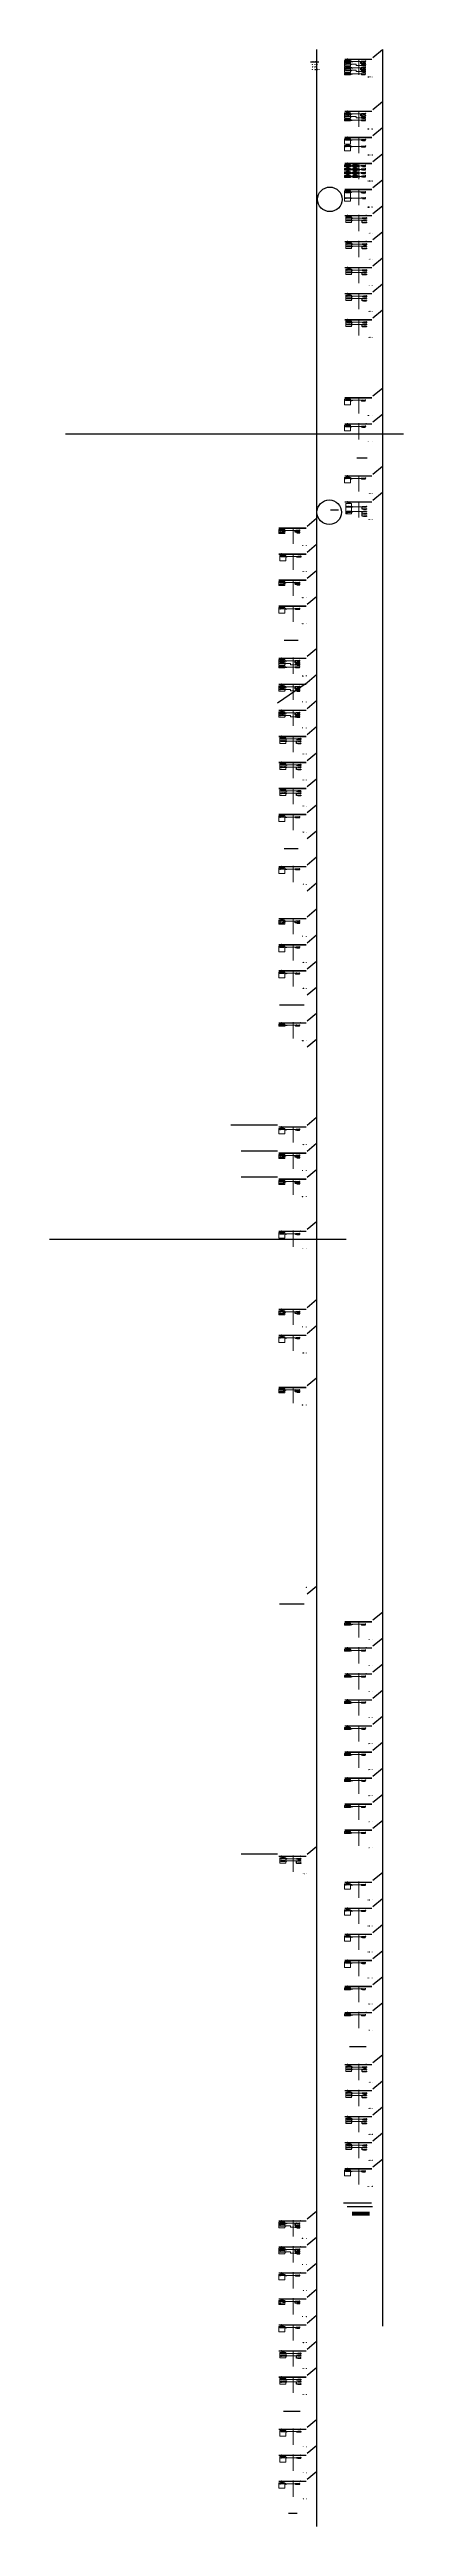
# Model space of a CAD drawing. Header units: millimetres. Extents: x -14942 to 24072, y -50285 to 2207.
# Drawn here: x -14942 to -9901, y -38145 to -2798 of the extents above; entities that cross this region are included whole.
import ezdxf
from ezdxf.enums import TextEntityAlignment as Align

# ---------------------------------------------------------------- set-up
doc = ezdxf.new("R2010")
doc.units = ezdxf.units.MM
doc.header["$MEASUREMENT"] = 0
for name, color, linetype in [('BORDER', 3, 'CONTINUOUS'), ('INSTRU', 4, 'CONTINUOUS'), ('INSTRUMENT', 1, 'CONTINUOUS'), ('LINE', 3, 'CONTINUOUS'), ('TEXT', 2, 'CONTINUOUS')]:
    doc.layers.add(name, color=color, linetype=linetype)
doc.styles.add('ROMANS', font='romans')

# ---------------------------------------------------------------- blocks, each defined once
blk = doc.blocks.new('TERMINAL BALL VALVE')
at = {"layer": 'INSTRU', "color": 7, "lineweight": 13}
for p, q in [((-10709, -4084), (-10701, -4084)), ((-10709, -4084), (-10709, -4088)), ((-10709, -4088), (-10701, -4088)), ((-10709, -4088), (-10709, -4092)), ((-10709, -4092), (-10701, -4092)), ((-10709, -4092), (-10701, -4092)), ((-10709, -4092), (-10701, -4092)), ((-10709, -4112), (-10709, -4116)), ((-10709, -4112), (-10701, -4112)), ((-10709, -4116), (-10701, -4116)), ((-10709, -4116), (-10709, -4120)), ((-10709, -4120), (-10701, -4120)), ((-10709, -4120), (-10709, -4124)), ((-10709, -4120), (-10701, -4120)), ((-10709, -4120), (-10701, -4120)), ((-10709, -4124), (-10701, -4124)), ((-10709, -4124), (-10709, -4128)), ((-10709, -4128), (-10701, -4128)), ((-10701, -4084), (-10701, -4088)), ((-10701, -4088), (-10701, -4092)), ((-10701, -4112), (-10701, -4116)), ((-10701, -4116), (-10701, -4120)), ((-10701, -4120), (-10701, -4124)), ((-10701, -4124), (-10701, -4128))]:
    blk.add_line(p, q, dxfattribs=at)
at = {"layer": 'TEXT', "color": 7, "lineweight": 13, "style": 'ROMANS'}
for s, p in [('HVK(Z)+', (-10705, -4086)), ('HVK(Z)-', (-10705, -4090)), ('GSC(Z)+', (-10705, -4114)), ('GSC(Z)-', (-10705, -4118)), ('GSO(Z)+', (-10705, -4122)), ('GSO(Z)-', (-10705, -4126))]:
    blk.add_text(s, height=1.2, dxfattribs=at).set_placement(p, align=Align.MIDDLE)
blk = doc.blocks.new('AA')
at = {"layer": 'INSTRU', "color": 7, "lineweight": 13}
for p, q in [((660, -1836), (675, -1836)), ((660, -1836), (660, -1840)), ((660, -1840), (699, -1840)), ((668, -1836), (699, -1836)), ((699, -1836), (699, -1840))]:
    blk.add_line(p, q, dxfattribs=at)
at = {"layer": 'TEXT', "color": 7, "lineweight": 13, "style": 'ROMANS'}
blk.add_text('ground', height=1.5, dxfattribs=at).set_placement((676, -1839))
blk = doc.blocks.new('BOX2')
at = {"layer": 'INSTRU', "color": 7, "lineweight": 13}
for p, q in [((-10468, -3370), (-10468, -3378)), ((-10429, -3370), (-10429, -3378)), ((-10425, -3370), (-10425, -3378))]:
    blk.add_line(p, q, dxfattribs=at)
at = {"layer": 'INSTRUMENT', "color": 7}
for p, q in [((-10468, -3370), (-10425, -3370)), ((-10468, -3374), (-10425, -3374)), ((-10468, -3378), (-10425, -3378))]:
    blk.add_line(p, q, dxfattribs=at)
blk = doc.blocks.new('Box')
at = {"layer": 'INSTRU', "color": 7, "lineweight": 13}
for p, q in [((660, -1853), (660, -1865)), ((700, -1853), (700, -1865)), ((704, -1853), (704, -1865))]:
    blk.add_line(p, q, dxfattribs=at)
at = {"layer": 'INSTRUMENT', "color": 7}
for p, q in [((660, -1853), (704, -1853)), ((660, -1857), (704, -1857)), ((660, -1861), (704, -1861)), ((660, -1865), (704, -1865))]:
    blk.add_line(p, q, dxfattribs=at)

msp = doc.modelspace()

# ---------------------------------------------------------------- hatches: boundary and pattern name
at = {"layer": 'INSTRUMENT'}
h = msp.add_hatch(color=256, dxfattribs=at)
edge = h.paths.add_edge_path()
edge.add_arc((-10699, -9391), 0.66, 0, 360)
h = msp.add_hatch(color=256, dxfattribs=at)
edge = h.paths.add_edge_path()
edge.add_arc((-10699, -9399), 0.66, 0, 360)
h = msp.add_hatch(color=256, dxfattribs=at)
edge = h.paths.add_edge_path()
edge.add_arc((-10699, -9407), 0.66, 0, 360)

# ---------------------------------------------------------------- linework, layer by layer
at = {"layer": 'BORDER', "color": 7, "lineweight": 13}
for p, q in [((-10737, -2935), (-10350, -2935)), ((-10737, -2941), (-10350, -2941)), ((-10737, -3678), (-10350, -3678)), ((-10737, -3684), (-10350, -3684)), ((-10737, -4050), (-10350, -4050)), ((-10737, -4056), (-10350, -4056)), ((-10737, -4421), (-10350, -4421)), ((-10737, -4428), (-10350, -4428)), ((-10737, -4793), (-10350, -4793)), ((-10737, -4799), (-10350, -4799)), ((-10737, -5165), (-10350, -5165)), ((-10737, -5171), (-10350, -5171)), ((-10737, -5536), (-10350, -5536)), ((-10737, -5543), (-10350, -5543)), ((-10737, -5908), (-10350, -5908)), ((-10737, -5914), (-10350, -5914)), ((-10737, -6280), (-10350, -6280)), ((-10737, -6286), (-10350, -6286)), ((-10737, -6651), (-10350, -6651)), ((-10737, -6658), (-10350, -6658)), ((-10737, -7766), (-10350, -7766)), ((-10737, -7773), (-10350, -7773)), ((-10737, -8138), (-10350, -8138)), ((-10737, -8144), (-10350, -8144)), ((-10737, -8881), (-10350, -8881)), ((-10737, -8887), (-10350, -8887)), ((-10737, -9253), (-10350, -9253)), ((-10737, -9259), (-10350, -9259)), ((-11674, -9624), (-11288, -9624)), ((-11674, -9631), (-11288, -9631)), ((-11674, -9996), (-11288, -9996)), ((-11674, -10002), (-11288, -10002)), ((-11674, -10368), (-11288, -10368)), ((-11674, -10374), (-11288, -10374)), ((-11674, -10739), (-11288, -10739)), ((-11674, -10746), (-11288, -10746)), ((-11674, -11483), (-11288, -11483)), ((-11674, -11489), (-11288, -11489)), ((-11674, -11854), (-11288, -11854)), ((-11674, -11861), (-11288, -11861)), ((-11674, -12226), (-11288, -12226)), ((-11674, -12232), (-11288, -12232)), ((-11674, -12598), (-11288, -12598)), ((-11674, -12604), (-11288, -12604)), ((-11674, -12969), (-11288, -12969)), ((-11674, -12975), (-11288, -12975)), ((-11674, -13341), (-11288, -13341)), ((-11674, -13347), (-11288, -13347)), ((-11674, -13712), (-11288, -13712)), ((-11674, -13719), (-11288, -13719)), ((-11674, -14456), (-11288, -14456)), ((-11674, -14462), (-11288, -14462)), ((-11674, -15199), (-11288, -15199)), ((-11674, -15205), (-11288, -15205)), ((-11674, -15571), (-11288, -15571)), ((-11674, -15577), (-11288, -15577)), ((-11674, -15942), (-11288, -15942)), ((-11674, -15949), (-11288, -15949)), ((-11674, -16686), (-11288, -16686)), ((-11674, -16692), (-11288, -16692)), ((-11674, -18172), (-11288, -18172)), ((-11674, -18178), (-11288, -18178)), ((-11674, -18544), (-11288, -18544)), ((-11674, -18550), (-11288, -18550)), ((-11674, -18915), (-11288, -18915)), ((-11674, -18922), (-11288, -18922)), ((-11674, -19659), (-11288, -19659)), ((-11674, -19665), (-11288, -19665)), ((-11674, -20774), (-11288, -20774)), ((-11674, -20780), (-11288, -20780)), ((-11674, -21145), (-11288, -21145)), ((-11674, -21151), (-11288, -21151)), ((-11674, -21888), (-11288, -21888)), ((-11674, -21895), (-11288, -21895)), ((-10737, -25233), (-10350, -25233)), ((-10737, -25240), (-10350, -25240)), ((-10737, -25605), (-10350, -25605)), ((-10737, -25611), (-10350, -25611)), ((-10737, -25976), (-10350, -25976)), ((-10737, -25983), (-10350, -25983)), ((-10737, -26348), (-10350, -26348)), ((-10737, -26354), (-10350, -26354)), ((-10737, -26720), (-10350, -26720)), ((-10737, -26726), (-10350, -26726)), ((-10737, -27091), (-10350, -27091)), ((-10737, -27098), (-10350, -27098)), ((-10737, -27463), (-10350, -27463)), ((-10737, -27469), (-10350, -27469)), ((-10737, -27835), (-10350, -27835)), ((-10737, -27841), (-10350, -27841)), ((-10737, -28206), (-10350, -28206)), ((-10737, -28213), (-10350, -28213)), ((-11674, -28578), (-11288, -28578)), ((-11674, -28584), (-11288, -28584)), ((-10737, -28950), (-10350, -28950)), ((-10737, -28956), (-10350, -28956)), ((-10737, -29321), (-10350, -29321)), ((-10737, -29328), (-10350, -29328)), ((-10737, -29693), (-10350, -29693)), ((-10737, -29699), (-10350, -29699)), ((-10737, -30065), (-10350, -30065)), ((-10737, -30071), (-10350, -30071)), ((-10737, -30436), (-10350, -30436)), ((-10737, -30442), (-10350, -30442)), ((-10737, -30808), (-10350, -30808)), ((-10737, -30814), (-10350, -30814)), ((-10737, -31551), (-10350, -31551)), ((-10737, -31557), (-10350, -31557)), ((-10737, -31923), (-10350, -31923)), ((-10737, -31929), (-10350, -31929)), ((-10737, -32294), (-10350, -32294)), ((-10737, -32301), (-10350, -32301)), ((-10737, -32666), (-10350, -32666)), ((-10737, -32672), (-10350, -32672)), ((-10737, -33038), (-10350, -33038)), ((-10737, -33044), (-10350, -33044)), ((-11674, -33781), (-11288, -33781)), ((-11674, -33787), (-11288, -33787)), ((-11674, -34153), (-11288, -34153)), ((-11674, -34159), (-11288, -34159)), ((-11674, -34524), (-11288, -34524)), ((-11674, -34530), (-11288, -34530)), ((-11674, -34896), (-11288, -34896)), ((-11674, -34902), (-11288, -34902)), ((-11674, -35267), (-11288, -35267)), ((-11674, -35274), (-11288, -35274)), ((-11674, -35639), (-11288, -35639)), ((-11674, -35645), (-11288, -35645)), ((-11674, -36011), (-11288, -36011)), ((-11674, -36017), (-11288, -36017)), ((-11674, -36754), (-11288, -36754)), ((-11674, -36760), (-11288, -36760)), ((-11674, -37126), (-11288, -37126)), ((-11674, -37132), (-11288, -37132)), ((-11674, -37497), (-11288, -37497)), ((-11674, -37504), (-11288, -37504))]:
    msp.add_line(p, q, dxfattribs=at)
at = {"layer": 'BORDER', "color": 7, "lineweight": 13, "ltscale": 2.5}
for p, q in [((-10535, -2929), (-10535, -3160)), ((-10535, -3672), (-10535, -3903)), ((-10535, -4044), (-10535, -4275)), ((-10535, -4415), (-10535, -4647)), ((-10535, -4787), (-10535, -5018)), ((-10535, -5158), (-10535, -5390)), ((-10535, -5530), (-10535, -5762)), ((-10535, -5902), (-10535, -6133)), ((-10535, -6273), (-10535, -6505)), ((-10535, -6645), (-10535, -6877)), ((-10535, -7760), (-10535, -7991)), ((-10535, -8132), (-10535, -8363)), ((-10535, -8875), (-10535, -9106)), ((-10535, -9246), (-10535, -9478)), ((-11472, -9618), (-11472, -9850)), ((-11472, -9990), (-11472, -10221)), ((-11472, -10361), (-11472, -10593)), ((-11472, -10733), (-11472, -10965)), ((-11472, -11476), (-11472, -11708)), ((-11472, -11848), (-11472, -12079)), ((-11472, -12220), (-11472, -12451)), ((-11472, -12591), (-11472, -12823)), ((-11472, -12963), (-11472, -13194)), ((-11472, -13334), (-11472, -13566)), ((-11472, -13706), (-11472, -13938)), ((-11472, -14449), (-11472, -14681)), ((-11472, -15193), (-11472, -15424)), ((-11472, -15564), (-11472, -15796)), ((-11472, -15936), (-11472, -16167)), ((-11472, -16679), (-11472, -16911)), ((-11472, -18166), (-11472, -18397)), ((-11472, -18537), (-11472, -18769)), ((-11472, -18909), (-11472, -19141)), ((-11472, -19652), (-11472, -19884)), ((-11472, -20767), (-11472, -20999)), ((-11472, -21139), (-11472, -21370)), ((-11472, -21882), (-11472, -22114)), ((-10535, -25227), (-10535, -25458)), ((-10535, -25599), (-10535, -25830)), ((-10535, -25970), (-10535, -26202)), ((-10535, -26342), (-10535, -26573)), ((-10535, -26713), (-10535, -26945)), ((-10535, -27085), (-10535, -27317)), ((-10535, -27457), (-10535, -27688)), ((-10535, -27828), (-10535, -28060)), ((-10535, -28200), (-10535, -28432)), ((-11472, -28572), (-11472, -28803)), ((-10535, -28943), (-10535, -29175)), ((-10535, -29315), (-10535, -29546)), ((-10535, -29687), (-10535, -29918)), ((-10535, -30058), (-10535, -30290)), ((-10535, -30430), (-10535, -30661)), ((-10535, -30801), (-10535, -31033)), ((-10535, -31545), (-10535, -31776)), ((-10535, -31916), (-10535, -32148)), ((-10535, -32288), (-10535, -32520)), ((-10535, -32660), (-10535, -32891)), ((-10535, -33031), (-10535, -33263)), ((-11472, -33775), (-11472, -34006)), ((-11472, -34146), (-11472, -34378)), ((-11472, -34518), (-11472, -34749)), ((-11472, -34889), (-11472, -35121)), ((-11472, -35261), (-11472, -35493)), ((-11472, -35633), (-11472, -35864)), ((-11472, -36004), (-11472, -36236)), ((-11472, -36748), (-11472, -36979)), ((-11472, -37119), (-11472, -37351)), ((-11472, -37491), (-11472, -37723))]:
    msp.add_line(p, q, dxfattribs=at)
at = {"layer": 'INSTRU', "color": 7, "lineweight": 13}
for p, q in [((-10724, -2964), (-10716, -2964)), ((-10724, -2964), (-10724, -2968)), ((-10724, -2968), (-10716, -2968)), ((-10724, -2968), (-10724, -2972)), ((-10724, -2972), (-10716, -2972)), ((-10724, -2972), (-10724, -2976)), ((-10724, -2972), (-10716, -2972)), ((-10724, -2976), (-10724, -2980)), ((-10724, -2980), (-10716, -2980)), ((-10724, -2980), (-10724, -2984)), ((-10724, -2980), (-10716, -2980)), ((-10724, -2980), (-10716, -2980)), ((-10724, -2984), (-10716, -2984)), ((-10724, -2984), (-10724, -2988)), ((-10724, -2988), (-10716, -2988)), ((-10724, -3002), (-10716, -3002)), ((-10724, -3002), (-10716, -3002)), ((-10724, -3002), (-10716, -3002)), ((-10724, -3002), (-10724, -3006)), ((-10724, -3006), (-10724, -3010)), ((-10724, -3006), (-10716, -3006)), ((-10724, -3010), (-10716, -3010)), ((-10724, -3054), (-10716, -3054)), ((-10724, -3054), (-10724, -3058)), ((-10724, -3058), (-10716, -3058)), ((-10724, -3058), (-10724, -3062)), ((-10724, -3062), (-10716, -3062)), ((-10724, -3062), (-10724, -3066)), ((-10724, -3062), (-10716, -3062)), ((-10724, -3066), (-10724, -3070)), ((-10724, -3070), (-10716, -3070)), ((-10724, -3070), (-10724, -3074)), ((-10724, -3070), (-10716, -3070)), ((-10724, -3070), (-10716, -3070)), ((-10724, -3074), (-10716, -3074)), ((-10724, -3074), (-10724, -3078)), ((-10724, -3078), (-10716, -3078)), ((-10724, -3091), (-10716, -3091)), ((-10724, -3091), (-10716, -3091)), ((-10724, -3091), (-10716, -3091)), ((-10724, -3091), (-10724, -3095)), ((-10724, -3095), (-10724, -3099)), ((-10724, -3095), (-10716, -3095)), ((-10724, -3099), (-10716, -3099)), ((-10724, -3143), (-10716, -3143)), ((-10724, -3143), (-10724, -3147)), ((-10724, -3147), (-10716, -3147)), ((-10724, -3147), (-10724, -3151)), ((-10724, -3151), (-10716, -3151)), ((-10724, -3151), (-10716, -3151)), ((-10716, -2964), (-10716, -2968)), ((-10716, -2968), (-10716, -2972)), ((-10716, -2980), (-10716, -2984)), ((-10716, -2984), (-10716, -2988)), ((-10716, -3002), (-10716, -3006)), ((-10716, -3006), (-10716, -3010)), ((-10716, -3054), (-10716, -3058)), ((-10716, -3058), (-10716, -3062)), ((-10716, -3070), (-10716, -3074)), ((-10716, -3074), (-10716, -3078)), ((-10716, -3091), (-10716, -3095)), ((-10716, -3095), (-10716, -3099)), ((-10716, -3143), (-10716, -3147)), ((-10716, -3147), (-10716, -3151)), ((-10483, -3005), (-10483, -3005)), ((-10483, -3095), (-10483, -3095)), ((-10483, -3155), (-10483, -3155)), ((-10724, -3712), (-10716, -3712)), ((-10724, -3712), (-10724, -3716)), ((-10724, -3716), (-10716, -3716)), ((-10724, -3716), (-10724, -3720)), ((-10724, -3720), (-10716, -3720)), ((-10724, -3720), (-10716, -3720)), ((-10724, -3728), (-10716, -3728)), ((-10724, -3728), (-10724, -3732)), ((-10724, -3728), (-10716, -3728)), ((-10724, -3728), (-10716, -3728)), ((-10724, -3732), (-10716, -3732)), ((-10724, -3732), (-10724, -3736)), ((-10724, -3736), (-10716, -3736)), ((-10724, -3750), (-10716, -3750)), ((-10724, -3750), (-10716, -3750)), ((-10724, -3750), (-10716, -3750)), ((-10724, -3750), (-10724, -3754)), ((-10724, -3754), (-10724, -3758)), ((-10724, -3754), (-10716, -3754)), ((-10724, -3758), (-10716, -3758)), ((-10724, -3802), (-10716, -3802)), ((-10724, -3802), (-10724, -3806)), ((-10724, -3806), (-10716, -3806)), ((-10724, -3806), (-10724, -3810)), ((-10724, -3810), (-10716, -3810)), ((-10724, -3810), (-10716, -3810)), ((-10716, -3712), (-10716, -3716)), ((-10716, -3716), (-10716, -3720)), ((-10716, -3728), (-10716, -3732)), ((-10716, -3732), (-10716, -3736)), ((-10716, -3750), (-10716, -3754)), ((-10716, -3754), (-10716, -3758)), ((-10716, -3802), (-10716, -3806)), ((-10716, -3806), (-10716, -3810)), ((-10483, -3753), (-10483, -3754)), ((-10483, -3814), (-10483, -3814)), ((-10724, -4084), (-10716, -4084)), ((-10724, -4084), (-10724, -4088)), ((-10724, -4088), (-10716, -4088)), ((-10724, -4088), (-10724, -4092)), ((-10724, -4092), (-10716, -4092)), ((-10724, -4092), (-10716, -4092)), ((-10724, -4177), (-10716, -4177)), ((-10724, -4177), (-10724, -4181)), ((-10724, -4181), (-10716, -4181)), ((-10724, -4181), (-10724, -4185)), ((-10724, -4185), (-10716, -4185)), ((-10724, -4185), (-10716, -4185)), ((-10716, -4084), (-10716, -4088)), ((-10716, -4088), (-10716, -4092)), ((-10716, -4177), (-10716, -4181)), ((-10716, -4181), (-10716, -4185)), ((-10483, -4096), (-10483, -4096)), ((-10483, -4189), (-10483, -4190)), ((-10724, -4451), (-10716, -4451)), ((-10724, -4451), (-10716, -4451)), ((-10724, -4451), (-10716, -4451)), ((-10724, -4451), (-10724, -4455)), ((-10724, -4455), (-10716, -4455)), ((-10724, -4455), (-10716, -4455)), ((-10724, -4455), (-10716, -4455)), ((-10724, -4455), (-10724, -4459)), ((-10724, -4459), (-10724, -4463)), ((-10724, -4459), (-10716, -4459)), ((-10724, -4463), (-10716, -4463)), ((-10724, -4463), (-10724, -4467)), ((-10724, -4467), (-10716, -4467)), ((-10724, -4501), (-10716, -4501)), ((-10724, -4501), (-10716, -4501)), ((-10724, -4501), (-10716, -4501)), ((-10724, -4501), (-10724, -4505)), ((-10724, -4505), (-10716, -4505)), ((-10724, -4505), (-10716, -4505)), ((-10724, -4505), (-10716, -4505)), ((-10724, -4505), (-10724, -4509)), ((-10724, -4509), (-10724, -4513)), ((-10724, -4509), (-10716, -4509)), ((-10724, -4513), (-10716, -4513)), ((-10724, -4513), (-10724, -4517)), ((-10724, -4517), (-10716, -4517)), ((-10724, -4551), (-10716, -4551)), ((-10724, -4551), (-10716, -4551)), ((-10724, -4551), (-10716, -4551)), ((-10724, -4551), (-10724, -4555)), ((-10724, -4555), (-10716, -4555)), ((-10724, -4555), (-10716, -4555)), ((-10724, -4555), (-10716, -4555)), ((-10724, -4555), (-10724, -4559)), ((-10724, -4559), (-10724, -4563)), ((-10724, -4559), (-10716, -4559)), ((-10724, -4563), (-10716, -4563)), ((-10724, -4563), (-10724, -4567)), ((-10724, -4567), (-10716, -4567)), ((-10716, -4451), (-10716, -4455)), ((-10716, -4455), (-10716, -4459)), ((-10716, -4459), (-10716, -4463)), ((-10716, -4463), (-10716, -4467)), ((-10716, -4501), (-10716, -4505)), ((-10716, -4505), (-10716, -4509)), ((-10716, -4509), (-10716, -4513)), ((-10716, -4513), (-10716, -4517)), ((-10716, -4551), (-10716, -4555)), ((-10716, -4555), (-10716, -4559)), ((-10716, -4559), (-10716, -4563)), ((-10716, -4563), (-10716, -4567)), ((-10619, -4451), (-10619, -4471)), ((-10619, -4501), (-10619, -4521)), ((-10619, -4551), (-10619, -4571)), ((-10591, -4451), (-10591, -4471)), ((-10591, -4501), (-10591, -4521)), ((-10591, -4551), (-10591, -4571)), ((-10587, -4451), (-10587, -4471)), ((-10587, -4501), (-10587, -4521)), ((-10587, -4551), (-10587, -4571)), ((-10483, -4451), (-10483, -4467)), ((-10483, -4501), (-10483, -4517)), ((-10483, -4551), (-10483, -4567)), ((-10444, -4451), (-10444, -4467)), ((-10444, -4501), (-10444, -4517)), ((-10444, -4551), (-10444, -4567)), ((-10440, -4451), (-10440, -4467)), ((-10440, -4501), (-10440, -4517)), ((-10440, -4551), (-10440, -4567)), ((-10724, -4601), (-10716, -4601)), ((-10724, -4601), (-10716, -4601)), ((-10724, -4601), (-10716, -4601)), ((-10724, -4601), (-10724, -4605)), ((-10724, -4605), (-10716, -4605)), ((-10724, -4605), (-10716, -4605)), ((-10724, -4605), (-10716, -4605)), ((-10724, -4605), (-10724, -4609)), ((-10724, -4609), (-10724, -4613)), ((-10724, -4609), (-10716, -4609)), ((-10724, -4613), (-10716, -4613)), ((-10724, -4613), (-10724, -4617)), ((-10724, -4617), (-10716, -4617)), ((-10724, -4827), (-10716, -4827)), ((-10724, -4827), (-10724, -4831)), ((-10724, -4831), (-10716, -4831)), ((-10724, -4831), (-10724, -4835)), ((-10724, -4835), (-10716, -4835)), ((-10724, -4835), (-10716, -4835)), ((-10724, -4835), (-10716, -4835)), ((-10724, -4835), (-10724, -4839)), ((-10724, -4839), (-10716, -4839)), ((-10724, -4839), (-10724, -4843)), ((-10724, -4843), (-10716, -4843)), ((-10724, -4843), (-10716, -4843)), ((-10724, -4914), (-10716, -4914)), ((-10724, -4914), (-10724, -4918)), ((-10724, -4918), (-10716, -4918)), ((-10724, -4918), (-10724, -4922)), ((-10724, -4922), (-10716, -4922)), ((-10724, -4922), (-10716, -4922)), ((-10716, -4601), (-10716, -4605)), ((-10716, -4605), (-10716, -4609)), ((-10716, -4609), (-10716, -4613)), ((-10716, -4613), (-10716, -4617)), ((-10716, -4827), (-10716, -4831)), ((-10716, -4831), (-10716, -4835)), ((-10716, -4835), (-10716, -4839)), ((-10716, -4839), (-10716, -4843)), ((-10716, -4914), (-10716, -4918)), ((-10716, -4918), (-10716, -4922)), ((-10619, -4601), (-10619, -4621)), ((-10591, -4601), (-10591, -4621)), ((-10587, -4601), (-10587, -4621)), ((-10483, -4601), (-10483, -4617)), ((-10444, -4601), (-10444, -4617)), ((-10440, -4601), (-10440, -4617)), ((-10709, -5942), (-10701, -5942)), ((-10709, -5942), (-10709, -5946)), ((-10709, -5946), (-10701, -5946)), ((-10709, -5946), (-10709, -5950)), ((-10709, -5950), (-10701, -5950)), ((-10709, -5950), (-10701, -5950)), ((-10709, -5950), (-10701, -5950)), ((-10709, -5970), (-10709, -5974)), ((-10709, -5970), (-10701, -5970)), ((-10709, -5974), (-10701, -5974)), ((-10709, -5974), (-10709, -5978)), ((-10709, -5978), (-10701, -5978)), ((-10709, -5978), (-10709, -5982)), ((-10709, -5978), (-10701, -5978)), ((-10709, -5978), (-10701, -5978)), ((-10709, -5982), (-10701, -5982)), ((-10709, -5982), (-10709, -5986)), ((-10709, -5986), (-10701, -5986)), ((-10701, -5942), (-10701, -5946)), ((-10701, -5946), (-10701, -5950)), ((-10701, -5970), (-10701, -5974)), ((-10701, -5974), (-10701, -5978)), ((-10701, -5978), (-10701, -5982)), ((-10701, -5982), (-10701, -5986)), ((-10724, -7800), (-10716, -7800)), ((-10724, -7800), (-10724, -7804)), ((-10724, -7804), (-10716, -7804)), ((-10724, -7804), (-10724, -7808)), ((-10724, -7808), (-10716, -7808)), ((-10724, -7808), (-10716, -7808)), ((-10716, -7800), (-10716, -7804)), ((-10716, -7804), (-10716, -7808)), ((-10483, -7812), (-10483, -7813)), ((-10724, -8172), (-10716, -8172)), ((-10724, -8172), (-10724, -8176)), ((-10724, -8176), (-10716, -8176)), ((-10724, -8176), (-10724, -8180)), ((-10724, -8180), (-10716, -8180)), ((-10724, -8180), (-10716, -8180)), ((-10724, -8180), (-10724, -8184)), ((-10724, -8184), (-10716, -8184)), ((-10724, -8184), (-10716, -8184)), ((-10716, -8172), (-10716, -8176)), ((-10716, -8176), (-10716, -8180)), ((-10716, -8180), (-10716, -8184)), ((-10483, -8184), (-10483, -8184)), ((-10724, -8915), (-10716, -8915)), ((-10724, -8915), (-10724, -8919)), ((-10724, -8919), (-10716, -8919)), ((-10724, -8919), (-10724, -8923)), ((-10724, -8923), (-10716, -8923)), ((-10724, -8923), (-10716, -8923)), ((-10716, -8915), (-10716, -8919)), ((-10716, -8919), (-10716, -8923)), ((-10483, -8927), (-10483, -8928)), ((-10709, -9315), (-10709, -9319)), ((-10709, -9315), (-10701, -9315)), ((-10709, -9319), (-10701, -9319)), ((-10709, -9319), (-10709, -9323)), ((-10709, -9323), (-10701, -9323)), ((-10709, -9323), (-10709, -9327)), ((-10709, -9323), (-10701, -9323)), ((-10709, -9323), (-10701, -9323)), ((-10709, -9327), (-10701, -9327)), ((-10709, -9327), (-10709, -9331)), ((-10709, -9331), (-10701, -9331)), ((-10706, -9385), (-10706, -9389)), ((-10706, -9385), (-10698, -9385)), ((-10706, -9389), (-10698, -9389)), ((-10706, -9389), (-10706, -9393)), ((-10706, -9393), (-10698, -9393)), ((-10706, -9393), (-10706, -9397)), ((-10706, -9393), (-10698, -9393)), ((-10706, -9393), (-10698, -9393)), ((-10706, -9397), (-10698, -9397)), ((-10706, -9397), (-10706, -9401)), ((-10706, -9401), (-10698, -9401)), ((-10706, -9401), (-10706, -9405)), ((-10706, -9405), (-10698, -9405)), ((-10706, -9405), (-10706, -9409)), ((-10706, -9409), (-10698, -9409)), ((-10701, -9315), (-10701, -9319)), ((-10701, -9319), (-10701, -9323)), ((-10701, -9323), (-10701, -9327)), ((-10701, -9327), (-10701, -9331)), ((-10698, -9385), (-10698, -9389)), ((-10698, -9389), (-10698, -9393)), ((-10698, -9393), (-10698, -9397)), ((-10698, -9397), (-10698, -9401)), ((-10698, -9401), (-10698, -9405)), ((-10698, -9405), (-10698, -9409)), ((-11661, -9659), (-11653, -9659)), ((-11661, -9659), (-11661, -9663)), ((-11661, -9663), (-11653, -9663)), ((-11661, -9663), (-11661, -9667)), ((-11661, -9667), (-11653, -9667)), ((-11661, -9667), (-11653, -9667)), ((-11661, -9683), (-11653, -9683)), ((-11661, -9683), (-11653, -9683)), ((-11661, -9683), (-11653, -9683)), ((-11661, -9683), (-11661, -9687)), ((-11661, -9687), (-11661, -9695)), ((-11661, -9687), (-11653, -9687)), ((-11661, -9691), (-11653, -9691)), ((-11661, -9695), (-11653, -9695)), ((-11653, -9659), (-11653, -9663)), ((-11653, -9663), (-11653, -9667)), ((-11653, -9683), (-11653, -9687)), ((-11653, -9687), (-11653, -9695)), ((-11646, -10030), (-11638, -10030)), ((-11646, -10030), (-11646, -10034)), ((-11646, -10034), (-11638, -10034)), ((-11646, -10034), (-11646, -10038)), ((-11646, -10038), (-11638, -10038)), ((-11646, -10038), (-11638, -10038)), ((-11646, -10038), (-11638, -10038)), ((-11638, -10030), (-11638, -10034)), ((-11638, -10034), (-11638, -10038)), ((-11661, -10402), (-11653, -10402)), ((-11661, -10402), (-11661, -10406)), ((-11661, -10406), (-11653, -10406)), ((-11661, -10406), (-11661, -10410)), ((-11661, -10410), (-11653, -10410)), ((-11661, -10410), (-11653, -10410)), ((-11661, -10426), (-11653, -10426)), ((-11661, -10426), (-11653, -10426)), ((-11661, -10426), (-11653, -10426)), ((-11661, -10426), (-11661, -10430)), ((-11661, -10430), (-11661, -10438)), ((-11661, -10430), (-11653, -10430)), ((-11661, -10434), (-11653, -10434)), ((-11661, -10438), (-11653, -10438)), ((-11653, -10402), (-11653, -10406)), ((-11653, -10406), (-11653, -10410)), ((-11653, -10426), (-11653, -10430)), ((-11653, -10430), (-11653, -10438)), ((-11661, -10774), (-11653, -10774)), ((-11661, -10774), (-11661, -10778)), ((-11661, -10778), (-11653, -10778)), ((-11661, -10778), (-11661, -10782)), ((-11661, -10782), (-11653, -10782)), ((-11661, -10782), (-11653, -10782)), ((-11653, -10774), (-11653, -10778)), ((-11653, -10778), (-11653, -10782)), ((-11420, -10786), (-11420, -10786)), ((-11661, -11517), (-11653, -11517)), ((-11661, -11517), (-11661, -11521)), ((-11661, -11521), (-11653, -11521)), ((-11661, -11521), (-11661, -11525)), ((-11661, -11525), (-11653, -11525)), ((-11661, -11525), (-11661, -11529)), ((-11661, -11525), (-11653, -11525)), ((-11661, -11533), (-11653, -11533)), ((-11661, -11533), (-11661, -11537)), ((-11661, -11533), (-11653, -11533)), ((-11661, -11533), (-11653, -11533)), ((-11661, -11537), (-11653, -11537)), ((-11661, -11537), (-11661, -11541)), ((-11661, -11541), (-11653, -11541)), ((-11661, -11554), (-11653, -11554)), ((-11661, -11554), (-11653, -11554)), ((-11661, -11554), (-11653, -11554)), ((-11661, -11554), (-11661, -11558)), ((-11661, -11558), (-11661, -11562)), ((-11661, -11558), (-11653, -11558)), ((-11661, -11562), (-11653, -11562)), ((-11661, -11606), (-11653, -11606)), ((-11661, -11606), (-11661, -11610)), ((-11661, -11610), (-11653, -11610)), ((-11661, -11610), (-11661, -11614)), ((-11661, -11614), (-11653, -11614)), ((-11661, -11614), (-11653, -11614)), ((-11653, -11517), (-11653, -11521)), ((-11653, -11521), (-11653, -11525)), ((-11653, -11533), (-11653, -11537)), ((-11653, -11537), (-11653, -11541)), ((-11653, -11554), (-11653, -11558)), ((-11653, -11558), (-11653, -11562)), ((-11653, -11606), (-11653, -11610)), ((-11653, -11610), (-11653, -11614)), ((-11420, -11558), (-11420, -11558)), ((-11420, -11618), (-11420, -11618)), ((-11661, -11888), (-11653, -11888)), ((-11661, -11888), (-11661, -11892)), ((-11661, -11892), (-11653, -11892)), ((-11661, -11892), (-11661, -11896)), ((-11661, -11896), (-11653, -11896)), ((-11661, -11896), (-11661, -11900)), ((-11661, -11896), (-11653, -11896)), ((-11661, -11904), (-11653, -11904)), ((-11661, -11904), (-11661, -11908)), ((-11661, -11904), (-11653, -11904)), ((-11661, -11904), (-11653, -11904)), ((-11661, -11908), (-11653, -11908)), ((-11661, -11908), (-11661, -11912)), ((-11661, -11912), (-11653, -11912)), ((-11661, -11926), (-11653, -11926)), ((-11661, -11926), (-11653, -11926)), ((-11661, -11926), (-11653, -11926)), ((-11661, -11926), (-11661, -11930)), ((-11661, -11930), (-11661, -11934)), ((-11661, -11930), (-11653, -11930)), ((-11661, -11934), (-11653, -11934)), ((-11653, -11888), (-11653, -11892)), ((-11653, -11892), (-11653, -11896)), ((-11653, -11904), (-11653, -11908)), ((-11653, -11908), (-11653, -11912)), ((-11653, -11926), (-11653, -11930)), ((-11653, -11930), (-11653, -11934)), ((-11420, -11929), (-11420, -11930)), ((-11661, -12260), (-11653, -12260)), ((-11661, -12260), (-11661, -12264)), ((-11661, -12264), (-11653, -12264)), ((-11661, -12264), (-11661, -12268)), ((-11661, -12268), (-11653, -12268)), ((-11661, -12268), (-11653, -12268)), ((-11661, -12276), (-11653, -12276)), ((-11661, -12276), (-11661, -12280)), ((-11661, -12276), (-11653, -12276)), ((-11661, -12276), (-11653, -12276)), ((-11661, -12280), (-11653, -12280)), ((-11661, -12280), (-11661, -12284)), ((-11661, -12284), (-11653, -12284)), ((-11661, -12298), (-11653, -12298)), ((-11661, -12298), (-11653, -12298)), ((-11661, -12298), (-11653, -12298)), ((-11661, -12298), (-11661, -12302)), ((-11661, -12302), (-11661, -12306)), ((-11661, -12302), (-11653, -12302)), ((-11661, -12306), (-11653, -12306)), ((-11653, -12260), (-11653, -12264)), ((-11653, -12264), (-11653, -12268)), ((-11653, -12276), (-11653, -12280)), ((-11653, -12280), (-11653, -12284)), ((-11653, -12298), (-11653, -12302)), ((-11653, -12302), (-11653, -12306)), ((-11420, -12301), (-11420, -12301)), ((-11646, -12632), (-11638, -12632)), ((-11646, -12632), (-11646, -12636)), ((-11646, -12636), (-11638, -12636)), ((-11646, -12636), (-11646, -12640)), ((-11646, -12640), (-11638, -12640)), ((-11646, -12640), (-11638, -12640)), ((-11646, -12640), (-11638, -12640)), ((-11646, -12659), (-11646, -12663)), ((-11646, -12659), (-11638, -12659)), ((-11646, -12663), (-11638, -12663)), ((-11646, -12663), (-11646, -12667)), ((-11646, -12667), (-11638, -12667)), ((-11646, -12667), (-11646, -12671)), ((-11646, -12667), (-11638, -12667)), ((-11646, -12667), (-11638, -12667)), ((-11646, -12671), (-11638, -12671)), ((-11646, -12671), (-11646, -12675)), ((-11646, -12675), (-11638, -12675)), ((-11638, -12632), (-11638, -12636)), ((-11638, -12636), (-11638, -12640)), ((-11638, -12659), (-11638, -12663)), ((-11638, -12663), (-11638, -12667)), ((-11638, -12667), (-11638, -12671)), ((-11638, -12671), (-11638, -12675)), ((-11646, -13003), (-11638, -13003)), ((-11646, -13003), (-11646, -13007)), ((-11646, -13007), (-11638, -13007)), ((-11646, -13007), (-11646, -13011)), ((-11646, -13011), (-11638, -13011)), ((-11646, -13011), (-11638, -13011)), ((-11646, -13011), (-11638, -13011)), ((-11646, -13031), (-11646, -13035)), ((-11646, -13031), (-11638, -13031)), ((-11646, -13035), (-11638, -13035)), ((-11646, -13035), (-11646, -13039)), ((-11646, -13039), (-11638, -13039)), ((-11646, -13039), (-11646, -13043)), ((-11646, -13039), (-11638, -13039)), ((-11646, -13039), (-11638, -13039)), ((-11646, -13043), (-11638, -13043)), ((-11646, -13043), (-11646, -13047)), ((-11646, -13047), (-11638, -13047)), ((-11638, -13003), (-11638, -13007)), ((-11638, -13007), (-11638, -13011)), ((-11638, -13031), (-11638, -13035)), ((-11638, -13035), (-11638, -13039)), ((-11638, -13039), (-11638, -13043)), ((-11638, -13043), (-11638, -13047)), ((-11646, -13375), (-11638, -13375)), ((-11646, -13375), (-11646, -13379)), ((-11646, -13379), (-11638, -13379)), ((-11646, -13379), (-11646, -13383)), ((-11646, -13383), (-11638, -13383)), ((-11646, -13383), (-11638, -13383)), ((-11646, -13383), (-11638, -13383)), ((-11646, -13403), (-11646, -13407)), ((-11646, -13403), (-11638, -13403)), ((-11646, -13407), (-11638, -13407)), ((-11646, -13407), (-11646, -13411)), ((-11646, -13411), (-11638, -13411)), ((-11646, -13411), (-11646, -13415)), ((-11646, -13411), (-11638, -13411)), ((-11646, -13411), (-11638, -13411)), ((-11646, -13415), (-11638, -13415)), ((-11646, -13415), (-11646, -13419)), ((-11646, -13419), (-11638, -13419)), ((-11638, -13375), (-11638, -13379)), ((-11638, -13379), (-11638, -13383)), ((-11638, -13403), (-11638, -13407)), ((-11638, -13407), (-11638, -13411)), ((-11638, -13411), (-11638, -13415)), ((-11638, -13415), (-11638, -13419)), ((-11661, -13747), (-11653, -13747)), ((-11661, -13747), (-11661, -13751)), ((-11661, -13751), (-11653, -13751)), ((-11661, -13751), (-11661, -13755)), ((-11661, -13755), (-11653, -13755)), ((-11661, -13755), (-11653, -13755)), ((-11653, -13747), (-11653, -13751)), ((-11653, -13751), (-11653, -13755)), ((-11420, -13759), (-11420, -13759)), ((-11661, -14490), (-11653, -14490)), ((-11661, -14490), (-11661, -14494)), ((-11653, -14490), (-11653, -14494)), ((-11661, -14494), (-11653, -14494)), ((-11661, -14494), (-11661, -14498)), ((-11661, -14498), (-11653, -14498)), ((-11661, -14498), (-11653, -14498)), ((-11653, -14494), (-11653, -14498)), ((-11420, -14502), (-11420, -14502)), ((-11661, -15233), (-11653, -15233)), ((-11661, -15233), (-11661, -15237)), ((-11661, -15237), (-11653, -15237)), ((-11661, -15237), (-11661, -15241)), ((-11661, -15241), (-11653, -15241)), ((-11661, -15241), (-11653, -15241)), ((-11661, -15258), (-11653, -15258)), ((-11661, -15258), (-11653, -15258)), ((-11661, -15258), (-11653, -15258)), ((-11661, -15258), (-11661, -15262)), ((-11661, -15262), (-11661, -15270)), ((-11661, -15262), (-11653, -15262)), ((-11661, -15266), (-11653, -15266)), ((-11661, -15270), (-11653, -15270)), ((-11653, -15233), (-11653, -15237)), ((-11653, -15237), (-11653, -15241)), ((-11653, -15258), (-11653, -15262)), ((-11653, -15262), (-11653, -15270)), ((-11661, -15605), (-11653, -15605)), ((-11661, -15605), (-11661, -15609)), ((-11661, -15609), (-11653, -15609)), ((-11661, -15609), (-11661, -15613)), ((-11661, -15613), (-11653, -15613)), ((-11661, -15613), (-11653, -15613)), ((-11653, -15605), (-11653, -15609)), ((-11653, -15609), (-11653, -15613)), ((-11420, -15617), (-11420, -15617)), ((-11661, -15977), (-11653, -15977)), ((-11661, -15977), (-11661, -15981)), ((-11661, -15981), (-11653, -15981)), ((-11661, -15981), (-11661, -15985)), ((-11661, -15985), (-11653, -15985)), ((-11661, -15985), (-11653, -15985)), ((-11653, -15977), (-11653, -15981)), ((-11653, -15981), (-11653, -15985)), ((-11420, -15989), (-11420, -15989)), ((-11661, -16719), (-11653, -16719)), ((-11661, -16719), (-11661, -16723)), ((-11661, -16723), (-11653, -16723)), ((-11661, -16723), (-11661, -16727)), ((-11661, -16727), (-11653, -16727)), ((-11661, -16727), (-11653, -16727)), ((-11653, -16719), (-11653, -16723)), ((-11653, -16723), (-11653, -16727)), ((-11420, -16731), (-11420, -16731)), ((-11661, -18206), (-11653, -18206)), ((-11661, -18206), (-11661, -18210)), ((-11661, -18210), (-11653, -18210)), ((-11661, -18210), (-11661, -18214)), ((-11661, -18214), (-11653, -18214)), ((-11661, -18214), (-11653, -18214)), ((-11653, -18206), (-11653, -18210)), ((-11653, -18210), (-11653, -18214)), ((-11420, -18218), (-11420, -18218)), ((-11661, -18578), (-11653, -18578)), ((-11661, -18578), (-11661, -18582)), ((-11661, -18582), (-11653, -18582)), ((-11661, -18582), (-11661, -18586)), ((-11661, -18586), (-11653, -18586)), ((-11661, -18586), (-11653, -18586)), ((-11661, -18602), (-11653, -18602)), ((-11661, -18602), (-11653, -18602)), ((-11661, -18602), (-11653, -18602)), ((-11661, -18602), (-11661, -18606)), ((-11661, -18606), (-11661, -18614)), ((-11661, -18606), (-11653, -18606)), ((-11661, -18610), (-11653, -18610)), ((-11661, -18614), (-11653, -18614)), ((-11653, -18578), (-11653, -18582)), ((-11653, -18582), (-11653, -18586)), ((-11653, -18602), (-11653, -18606)), ((-11653, -18606), (-11653, -18614)), ((-11661, -18950), (-11653, -18950)), ((-11661, -18950), (-11661, -18954)), ((-11661, -18954), (-11653, -18954)), ((-11661, -18954), (-11661, -18958)), ((-11661, -18958), (-11653, -18958)), ((-11661, -18958), (-11653, -18958)), ((-11661, -18974), (-11653, -18974)), ((-11661, -18974), (-11653, -18974)), ((-11661, -18974), (-11653, -18974)), ((-11661, -18974), (-11661, -18978)), ((-11661, -18978), (-11661, -18986)), ((-11661, -18978), (-11653, -18978)), ((-11661, -18982), (-11653, -18982)), ((-11661, -18986), (-11653, -18986)), ((-11653, -18950), (-11653, -18954)), ((-11653, -18954), (-11653, -18958)), ((-11653, -18974), (-11653, -18978)), ((-11653, -18978), (-11653, -18986)), ((-11661, -19693), (-11653, -19693)), ((-11661, -19693), (-11661, -19697)), ((-11661, -19697), (-11653, -19697)), ((-11661, -19697), (-11661, -19701)), ((-11661, -19701), (-11653, -19701)), ((-11661, -19701), (-11653, -19701)), ((-11661, -19701), (-11661, -19705)), ((-11661, -19705), (-11653, -19705)), ((-11661, -19705), (-11653, -19705)), ((-11653, -19693), (-11653, -19697)), ((-11653, -19697), (-11653, -19701)), ((-11653, -19701), (-11653, -19705)), ((-11420, -19705), (-11420, -19705)), ((-11661, -20808), (-11653, -20808)), ((-11661, -20808), (-11661, -20812)), ((-11661, -20812), (-11653, -20812)), ((-11661, -20812), (-11661, -20816)), ((-11661, -20816), (-11653, -20816)), ((-11661, -20816), (-11653, -20816)), ((-11661, -20832), (-11653, -20832)), ((-11661, -20832), (-11653, -20832)), ((-11661, -20832), (-11653, -20832)), ((-11661, -20832), (-11661, -20836)), ((-11661, -20836), (-11661, -20844)), ((-11661, -20836), (-11653, -20836)), ((-11661, -20840), (-11653, -20840)), ((-11661, -20844), (-11653, -20844)), ((-11653, -20808), (-11653, -20812)), ((-11653, -20812), (-11653, -20816)), ((-11653, -20832), (-11653, -20836)), ((-11653, -20836), (-11653, -20844)), ((-11661, -21179), (-11653, -21179)), ((-11661, -21179), (-11661, -21183)), ((-11661, -21183), (-11653, -21183)), ((-11661, -21183), (-11661, -21187)), ((-11661, -21187), (-11653, -21187)), ((-11661, -21187), (-11653, -21187)), ((-11653, -21179), (-11653, -21183)), ((-11653, -21183), (-11653, -21187)), ((-11420, -21191), (-11420, -21192)), ((-11661, -21923), (-11653, -21923)), ((-11661, -21923), (-11661, -21927)), ((-11661, -21927), (-11653, -21927)), ((-11661, -21927), (-11661, -21931)), ((-11661, -21931), (-11653, -21931)), ((-11661, -21931), (-11653, -21931)), ((-11661, -21947), (-11653, -21947)), ((-11661, -21947), (-11653, -21947)), ((-11661, -21947), (-11653, -21947)), ((-11661, -21947), (-11661, -21951)), ((-11661, -21951), (-11661, -21959)), ((-11661, -21951), (-11653, -21951)), ((-11661, -21955), (-11653, -21955)), ((-11661, -21959), (-11653, -21959)), ((-11653, -21923), (-11653, -21927)), ((-11653, -21927), (-11653, -21931)), ((-11653, -21947), (-11653, -21951)), ((-11653, -21951), (-11653, -21959)), ((-10724, -25267), (-10716, -25267)), ((-10724, -25267), (-10724, -25271)), ((-10724, -25271), (-10716, -25271)), ((-10724, -25271), (-10724, -25275)), ((-10724, -25275), (-10716, -25275)), ((-10724, -25275), (-10716, -25275)), ((-10716, -25267), (-10716, -25271)), ((-10716, -25271), (-10716, -25275)), ((-10483, -25279), (-10483, -25280)), ((-10724, -25639), (-10716, -25639)), ((-10724, -25639), (-10724, -25643)), ((-10724, -25643), (-10716, -25643)), ((-10724, -25643), (-10724, -25647)), ((-10724, -25647), (-10716, -25647)), ((-10724, -25647), (-10716, -25647)), ((-10716, -25639), (-10716, -25643)), ((-10716, -25643), (-10716, -25647)), ((-10483, -25651), (-10483, -25651)), ((-10724, -26011), (-10716, -26011)), ((-10724, -26011), (-10724, -26015)), ((-10724, -26015), (-10716, -26015)), ((-10724, -26015), (-10724, -26019)), ((-10724, -26019), (-10716, -26019)), ((-10724, -26019), (-10716, -26019)), ((-10716, -26011), (-10716, -26015)), ((-10716, -26015), (-10716, -26019)), ((-10483, -26023), (-10483, -26023)), ((-10724, -26382), (-10716, -26382)), ((-10724, -26382), (-10724, -26386)), ((-10724, -26386), (-10716, -26386)), ((-10724, -26386), (-10724, -26390)), ((-10724, -26390), (-10716, -26390)), ((-10724, -26390), (-10716, -26390)), ((-10716, -26382), (-10716, -26386)), ((-10716, -26386), (-10716, -26390)), ((-10483, -26394), (-10483, -26395)), ((-10724, -26754), (-10716, -26754)), ((-10724, -26754), (-10724, -26758)), ((-10724, -26758), (-10716, -26758)), ((-10724, -26758), (-10724, -26762)), ((-10724, -26762), (-10716, -26762)), ((-10724, -26762), (-10716, -26762)), ((-10716, -26754), (-10716, -26758)), ((-10716, -26758), (-10716, -26762)), ((-10483, -26766), (-10483, -26766)), ((-10724, -27126), (-10716, -27126)), ((-10724, -27126), (-10724, -27130)), ((-10724, -27130), (-10716, -27130)), ((-10724, -27130), (-10724, -27134)), ((-10724, -27134), (-10716, -27134)), ((-10724, -27134), (-10716, -27134)), ((-10716, -27126), (-10716, -27130)), ((-10716, -27130), (-10716, -27134)), ((-10483, -27138), (-10483, -27138)), ((-10724, -27497), (-10716, -27497)), ((-10724, -27497), (-10724, -27501)), ((-10724, -27501), (-10716, -27501)), ((-10724, -27501), (-10724, -27505)), ((-10724, -27505), (-10716, -27505)), ((-10724, -27505), (-10716, -27505)), ((-10716, -27497), (-10716, -27501)), ((-10716, -27501), (-10716, -27505)), ((-10483, -27509), (-10483, -27509)), ((-10724, -27869), (-10716, -27869)), ((-10724, -27869), (-10724, -27873)), ((-10724, -27873), (-10716, -27873)), ((-10724, -27873), (-10724, -27877)), ((-10724, -27877), (-10716, -27877)), ((-10724, -27877), (-10716, -27877)), ((-10716, -27869), (-10716, -27873)), ((-10716, -27873), (-10716, -27877)), ((-10483, -27881), (-10483, -27881)), ((-10724, -28241), (-10716, -28241)), ((-10724, -28241), (-10724, -28245)), ((-10724, -28245), (-10716, -28245)), ((-10724, -28245), (-10724, -28249)), ((-10724, -28249), (-10716, -28249)), ((-10724, -28249), (-10716, -28249)), ((-10716, -28241), (-10716, -28245)), ((-10716, -28245), (-10716, -28249)), ((-10483, -28253), (-10483, -28253)), ((-10724, -28984), (-10716, -28984)), ((-10724, -28984), (-10724, -28988)), ((-10716, -28984), (-10716, -28988)), ((-10724, -28988), (-10716, -28988)), ((-10724, -28988), (-10724, -28992)), ((-10724, -28992), (-10716, -28992)), ((-10724, -28992), (-10716, -28992)), ((-10716, -28988), (-10716, -28992)), ((-10483, -28996), (-10483, -28996)), ((-10724, -29355), (-10716, -29355)), ((-10724, -29355), (-10724, -29359)), ((-10724, -29359), (-10716, -29359)), ((-10724, -29359), (-10724, -29363)), ((-10724, -29363), (-10716, -29363)), ((-10724, -29363), (-10716, -29363)), ((-10716, -29355), (-10716, -29359)), ((-10716, -29359), (-10716, -29363)), ((-10483, -29367), (-10483, -29368)), ((-10724, -29727), (-10716, -29727)), ((-10724, -29727), (-10724, -29731)), ((-10724, -29731), (-10716, -29731)), ((-10724, -29731), (-10724, -29735)), ((-10724, -29735), (-10716, -29735)), ((-10724, -29735), (-10716, -29735)), ((-10716, -29727), (-10716, -29731)), ((-10716, -29731), (-10716, -29735)), ((-10483, -29739), (-10483, -29739)), ((-10724, -30099), (-10716, -30099)), ((-10724, -30099), (-10724, -30103)), ((-10724, -30103), (-10716, -30103)), ((-10724, -30103), (-10724, -30107)), ((-10724, -30107), (-10716, -30107)), ((-10724, -30107), (-10716, -30107)), ((-10716, -30099), (-10716, -30103)), ((-10716, -30103), (-10716, -30107)), ((-10483, -30111), (-10483, -30111)), ((-10724, -30470), (-10716, -30470)), ((-10724, -30470), (-10724, -30474)), ((-10724, -30474), (-10716, -30474)), ((-10724, -30474), (-10724, -30478)), ((-10724, -30478), (-10716, -30478)), ((-10724, -30478), (-10716, -30478)), ((-10716, -30470), (-10716, -30474)), ((-10716, -30474), (-10716, -30478)), ((-10483, -30482), (-10483, -30483)), ((-10724, -30842), (-10716, -30842)), ((-10724, -30842), (-10724, -30846)), ((-10724, -30846), (-10716, -30846)), ((-10724, -30846), (-10724, -30850)), ((-10724, -30850), (-10716, -30850)), ((-10724, -30850), (-10716, -30850)), ((-10716, -30842), (-10716, -30846)), ((-10716, -30846), (-10716, -30850)), ((-10483, -30854), (-10483, -30854)), ((-10724, -33072), (-10716, -33072)), ((-10724, -33072), (-10724, -33076)), ((-10724, -33076), (-10716, -33076)), ((-10724, -33076), (-10724, -33080)), ((-10724, -33080), (-10716, -33080)), ((-10724, -33080), (-10716, -33080)), ((-10716, -33072), (-10716, -33076)), ((-10716, -33076), (-10716, -33080)), ((-10483, -33084), (-10483, -33084)), ((-11661, -33815), (-11653, -33815)), ((-11661, -33815), (-11661, -33819)), ((-11661, -33819), (-11653, -33819)), ((-11661, -33819), (-11661, -33823)), ((-11661, -33823), (-11653, -33823)), ((-11661, -33823), (-11653, -33823)), ((-11661, -33831), (-11653, -33831)), ((-11661, -33831), (-11661, -33835)), ((-11661, -33831), (-11653, -33831)), ((-11661, -33831), (-11653, -33831)), ((-11661, -33835), (-11653, -33835)), ((-11661, -33835), (-11661, -33839)), ((-11661, -33839), (-11653, -33839)), ((-11661, -33853), (-11653, -33853)), ((-11661, -33853), (-11653, -33853)), ((-11661, -33853), (-11653, -33853)), ((-11661, -33853), (-11661, -33857)), ((-11661, -33857), (-11661, -33861)), ((-11661, -33857), (-11653, -33857)), ((-11661, -33861), (-11653, -33861)), ((-11653, -33815), (-11653, -33819)), ((-11653, -33819), (-11653, -33823)), ((-11653, -33831), (-11653, -33835)), ((-11653, -33835), (-11653, -33839)), ((-11653, -33853), (-11653, -33857)), ((-11653, -33857), (-11653, -33861)), ((-11420, -33856), (-11420, -33856)), ((-11661, -34187), (-11653, -34187)), ((-11661, -34187), (-11661, -34191)), ((-11661, -34191), (-11653, -34191)), ((-11661, -34191), (-11661, -34195)), ((-11661, -34195), (-11653, -34195)), ((-11661, -34195), (-11653, -34195)), ((-11661, -34203), (-11653, -34203)), ((-11661, -34203), (-11661, -34207)), ((-11661, -34203), (-11653, -34203)), ((-11661, -34203), (-11653, -34203)), ((-11661, -34207), (-11653, -34207)), ((-11661, -34207), (-11661, -34211)), ((-11661, -34211), (-11653, -34211)), ((-11661, -34224), (-11653, -34224)), ((-11661, -34224), (-11653, -34224)), ((-11661, -34224), (-11653, -34224)), ((-11661, -34224), (-11661, -34228)), ((-11661, -34228), (-11661, -34232)), ((-11661, -34228), (-11653, -34228)), ((-11661, -34232), (-11653, -34232)), ((-11653, -34187), (-11653, -34191)), ((-11653, -34191), (-11653, -34195)), ((-11653, -34203), (-11653, -34207)), ((-11653, -34207), (-11653, -34211)), ((-11653, -34224), (-11653, -34228)), ((-11653, -34228), (-11653, -34232)), ((-11420, -34228), (-11420, -34228)), ((-11661, -34558), (-11653, -34558)), ((-11661, -34558), (-11661, -34562)), ((-11661, -34562), (-11653, -34562)), ((-11661, -34562), (-11661, -34566)), ((-11661, -34566), (-11653, -34566)), ((-11661, -34566), (-11653, -34566)), ((-11653, -34558), (-11653, -34562)), ((-11653, -34562), (-11653, -34566)), ((-11420, -34570), (-11420, -34571)), ((-11661, -34930), (-11653, -34930)), ((-11661, -34930), (-11661, -34934)), ((-11661, -34934), (-11653, -34934)), ((-11661, -34934), (-11661, -34938)), ((-11661, -34938), (-11653, -34938)), ((-11661, -34938), (-11653, -34938)), ((-11661, -34954), (-11653, -34954)), ((-11661, -34954), (-11653, -34954)), ((-11661, -34954), (-11653, -34954)), ((-11661, -34954), (-11661, -34958)), ((-11661, -34958), (-11661, -34966)), ((-11661, -34958), (-11653, -34958)), ((-11661, -34962), (-11653, -34962)), ((-11661, -34966), (-11653, -34966)), ((-11653, -34930), (-11653, -34934)), ((-11653, -34934), (-11653, -34938)), ((-11653, -34954), (-11653, -34958)), ((-11653, -34958), (-11653, -34966)), ((-11661, -35302), (-11653, -35302)), ((-11661, -35302), (-11661, -35306)), ((-11661, -35306), (-11653, -35306)), ((-11661, -35306), (-11661, -35310)), ((-11661, -35310), (-11653, -35310)), ((-11661, -35310), (-11653, -35310)), ((-11653, -35302), (-11653, -35306)), ((-11653, -35306), (-11653, -35310)), ((-11420, -35314), (-11420, -35314)), ((-11646, -35673), (-11638, -35673)), ((-11646, -35673), (-11646, -35677)), ((-11646, -35677), (-11638, -35677)), ((-11646, -35677), (-11646, -35681)), ((-11646, -35681), (-11638, -35681)), ((-11646, -35681), (-11638, -35681)), ((-11646, -35681), (-11638, -35681)), ((-11638, -35673), (-11638, -35677)), ((-11638, -35677), (-11638, -35681)), ((-11646, -35701), (-11646, -35705)), ((-11646, -35701), (-11638, -35701)), ((-11646, -35705), (-11638, -35705)), ((-11646, -35705), (-11646, -35709)), ((-11646, -35709), (-11638, -35709)), ((-11646, -35709), (-11646, -35713)), ((-11646, -35709), (-11638, -35709)), ((-11646, -35709), (-11638, -35709)), ((-11646, -35713), (-11638, -35713)), ((-11646, -35713), (-11646, -35717)), ((-11646, -35717), (-11638, -35717)), ((-11646, -36045), (-11638, -36045)), ((-11646, -36045), (-11646, -36049)), ((-11646, -36049), (-11638, -36049)), ((-11646, -36049), (-11646, -36053)), ((-11646, -36053), (-11638, -36053)), ((-11646, -36053), (-11638, -36053)), ((-11646, -36053), (-11638, -36053)), ((-11638, -35701), (-11638, -35705)), ((-11638, -35705), (-11638, -35709)), ((-11638, -35709), (-11638, -35713)), ((-11638, -35713), (-11638, -35717)), ((-11638, -36045), (-11638, -36049)), ((-11638, -36049), (-11638, -36053)), ((-11646, -36073), (-11646, -36077)), ((-11646, -36073), (-11638, -36073)), ((-11646, -36077), (-11638, -36077)), ((-11646, -36077), (-11646, -36081)), ((-11646, -36081), (-11638, -36081)), ((-11646, -36081), (-11646, -36085)), ((-11646, -36081), (-11638, -36081)), ((-11646, -36081), (-11638, -36081)), ((-11646, -36085), (-11638, -36085)), ((-11646, -36085), (-11646, -36089)), ((-11646, -36089), (-11638, -36089)), ((-11638, -36073), (-11638, -36077)), ((-11638, -36077), (-11638, -36081)), ((-11638, -36081), (-11638, -36085)), ((-11638, -36085), (-11638, -36089)), ((-11646, -36788), (-11638, -36788)), ((-11646, -36788), (-11646, -36792)), ((-11646, -36792), (-11638, -36792)), ((-11646, -36792), (-11646, -36796)), ((-11646, -36796), (-11638, -36796)), ((-11646, -36796), (-11638, -36796)), ((-11646, -36796), (-11638, -36796)), ((-11638, -36788), (-11638, -36792)), ((-11638, -36792), (-11638, -36796)), ((-11646, -37160), (-11638, -37160)), ((-11646, -37160), (-11646, -37164)), ((-11646, -37164), (-11638, -37164)), ((-11646, -37164), (-11646, -37168)), ((-11646, -37168), (-11638, -37168)), ((-11646, -37168), (-11638, -37168)), ((-11646, -37168), (-11638, -37168)), ((-11638, -37160), (-11638, -37164)), ((-11638, -37164), (-11638, -37168)), ((-11661, -37532), (-11653, -37532)), ((-11661, -37532), (-11661, -37536)), ((-11661, -37536), (-11653, -37536)), ((-11661, -37536), (-11661, -37540)), ((-11661, -37540), (-11653, -37540)), ((-11661, -37540), (-11653, -37540)), ((-11653, -37532), (-11653, -37536)), ((-11653, -37536), (-11653, -37540)), ((-11420, -37544), (-11420, -37544))]:
    msp.add_line(p, q, dxfattribs=at)
at = {"layer": 'INSTRUMENT', "color": 7}
for p, q in [((-11137, -2798), (-11137, -38145)), ((-10334, -2910), (-10200, -2798)), ((-10200, -2798), (-10200, -35287)), ((-10499, -3020), (-10504, -3024)), ((-10504, -3024), (-10499, -3028)), ((-10499, -3109), (-10504, -3113)), ((-10504, -3113), (-10499, -3117)), ((-10499, -3768), (-10504, -3772)), ((-10504, -3772), (-10499, -3776)), ((-10334, -3653), (-10200, -3542)), ((-10334, -4025), (-10200, -3913)), ((-10666, -4459), (-10671, -4453)), ((-10666, -4459), (-10671, -4465)), ((-10666, -4509), (-10671, -4503)), ((-10666, -4509), (-10671, -4515)), ((-10666, -4559), (-10671, -4553)), ((-10666, -4559), (-10671, -4565)), ((-10634, -4453), (-10639, -4459)), ((-10634, -4457), (-10639, -4459)), ((-10634, -4461), (-10639, -4459)), ((-10634, -4465), (-10639, -4459)), ((-10634, -4503), (-10639, -4509)), ((-10634, -4507), (-10639, -4509)), ((-10634, -4511), (-10639, -4509)), ((-10634, -4515), (-10639, -4509)), ((-10634, -4553), (-10639, -4559)), ((-10634, -4557), (-10639, -4559)), ((-10634, -4561), (-10639, -4559)), ((-10634, -4565), (-10639, -4559)), ((-10622, -4444), (-10553, -4444)), ((-10622, -4494), (-10553, -4494)), ((-10622, -4544), (-10553, -4544)), ((-10622, -4594), (-10553, -4594)), ((-10619, -4451), (-10591, -4451)), ((-10619, -4455), (-10557, -4455)), ((-10619, -4459), (-10557, -4459)), ((-10619, -4463), (-10557, -4463)), ((-10619, -4467), (-10557, -4467)), ((-10619, -4471), (-10557, -4471)), ((-10619, -4501), (-10591, -4501)), ((-10619, -4505), (-10557, -4505)), ((-10619, -4509), (-10557, -4509)), ((-10619, -4513), (-10557, -4513)), ((-10619, -4517), (-10557, -4517)), ((-10619, -4521), (-10557, -4521)), ((-10619, -4551), (-10591, -4551)), ((-10619, -4555), (-10557, -4555)), ((-10619, -4559), (-10557, -4559)), ((-10619, -4563), (-10557, -4563)), ((-10619, -4567), (-10557, -4567)), ((-10619, -4571), (-10557, -4571)), ((-10591, -4451), (-10557, -4451)), ((-10591, -4501), (-10557, -4501)), ((-10591, -4551), (-10557, -4551)), ((-10557, -4451), (-10557, -4471)), ((-10557, -4501), (-10557, -4521)), ((-10557, -4551), (-10557, -4571)), ((-10541, -4453), (-10536, -4459)), ((-10541, -4457), (-10536, -4459)), ((-10536, -4459), (-10541, -4465)), ((-10541, -4461), (-10536, -4459)), ((-10541, -4503), (-10536, -4509)), ((-10541, -4507), (-10536, -4509)), ((-10541, -4511), (-10536, -4509)), ((-10536, -4509), (-10541, -4515)), ((-10541, -4553), (-10536, -4559)), ((-10541, -4557), (-10536, -4559)), ((-10541, -4561), (-10536, -4559)), ((-10536, -4559), (-10541, -4565)), ((-10499, -4453), (-10504, -4459)), ((-10499, -4457), (-10504, -4459)), ((-10504, -4459), (-10499, -4465)), ((-10499, -4461), (-10504, -4459)), ((-10499, -4503), (-10504, -4509)), ((-10499, -4507), (-10504, -4509)), ((-10504, -4509), (-10499, -4515)), ((-10499, -4511), (-10504, -4509)), ((-10499, -4553), (-10504, -4559)), ((-10499, -4557), (-10504, -4559)), ((-10504, -4559), (-10499, -4565)), ((-10499, -4561), (-10504, -4559)), ((-10483, -4451), (-10440, -4451)), ((-10483, -4455), (-10440, -4455)), ((-10483, -4459), (-10440, -4459)), ((-10483, -4463), (-10440, -4463)), ((-10483, -4467), (-10440, -4467)), ((-10483, -4501), (-10440, -4501)), ((-10483, -4505), (-10440, -4505)), ((-10483, -4509), (-10440, -4509)), ((-10483, -4513), (-10440, -4513)), ((-10483, -4517), (-10440, -4517)), ((-10483, -4551), (-10440, -4551)), ((-10483, -4555), (-10440, -4555)), ((-10483, -4559), (-10440, -4559)), ((-10483, -4563), (-10440, -4563)), ((-10483, -4567), (-10440, -4567)), ((-10334, -4396), (-10200, -4285)), ((-10666, -4609), (-10671, -4603)), ((-10666, -4609), (-10671, -4615)), ((-10634, -4603), (-10639, -4609)), ((-10634, -4607), (-10639, -4609)), ((-10634, -4611), (-10639, -4609)), ((-10634, -4615), (-10639, -4609)), ((-10619, -4601), (-10591, -4601)), ((-10619, -4605), (-10557, -4605)), ((-10619, -4609), (-10557, -4609)), ((-10619, -4613), (-10557, -4613)), ((-10619, -4617), (-10557, -4617)), ((-10619, -4621), (-10557, -4621)), ((-10591, -4601), (-10557, -4601)), ((-10557, -4601), (-10557, -4621)), ((-10541, -4603), (-10536, -4609)), ((-10541, -4607), (-10536, -4609)), ((-10541, -4611), (-10536, -4609)), ((-10536, -4609), (-10541, -4615)), ((-10499, -4603), (-10504, -4609)), ((-10499, -4607), (-10504, -4609)), ((-10504, -4609), (-10499, -4615)), ((-10499, -4611), (-10504, -4609)), ((-10483, -4601), (-10440, -4601)), ((-10483, -4605), (-10440, -4605)), ((-10483, -4609), (-10440, -4609)), ((-10483, -4613), (-10440, -4613)), ((-10483, -4617), (-10440, -4617)), ((-10334, -4768), (-10200, -4657)), ((-10651, -5231), (-10647, -5235)), ((-10651, -5239), (-10647, -5235)), ((-10489, -5203), (-10484, -5209)), ((-10489, -5267), (-10489, -5235)), ((-10468, -5207), (-10425, -5207)), ((-10334, -5140), (-10200, -5028)), ((-10651, -5602), (-10647, -5606)), ((-10651, -5610), (-10647, -5606)), ((-10489, -5575), (-10484, -5581)), ((-10489, -5638), (-10489, -5606)), ((-10468, -5579), (-10425, -5579)), ((-10334, -5511), (-10200, -5400)), ((-10651, -5974), (-10647, -5978)), ((-10651, -5982), (-10647, -5978)), ((-10489, -5946), (-10484, -5952)), ((-10489, -6010), (-10489, -5978)), ((-10468, -5950), (-10425, -5950)), ((-10334, -5883), (-10200, -5771)), ((-10651, -6345), (-10647, -6349)), ((-10651, -6353), (-10647, -6349)), ((-10489, -6318), (-10484, -6324)), ((-10489, -6382), (-10489, -6349)), ((-10468, -6322), (-10425, -6322)), ((-10334, -6255), (-10200, -6143)), ((-10489, -6690), (-10484, -6695)), ((-10468, -6693), (-10425, -6693)), ((-10334, -6626), (-10200, -6515)), ((-10651, -6717), (-10647, -6721)), ((-10651, -6725), (-10647, -6721)), ((-10489, -6753), (-10489, -6721)), ((-10334, -7741), (-10200, -7630)), ((-10334, -8113), (-10200, -8001)), ((-14717, -8282), (-9901, -8282)), ((-10671, -8174), (-10666, -8178)), ((-10671, -8182), (-10666, -8178)), ((-10671, -8178), (-10666, -8178)), ((-10564, -8627), (-10418, -8627)), ((-10334, -8856), (-10200, -8745)), ((-10334, -9228), (-10200, -9116)), ((-11272, -9599), (-11137, -9488)), ((-10941, -9369), (-10825, -9369)), ((-10699, -9391), (-10699, -9407)), ((-10651, -9319), (-10647, -9323)), ((-10651, -9327), (-10647, -9323)), ((-10651, -9389), (-10647, -9393)), ((-10651, -9397), (-10647, -9393)), ((-10489, -9355), (-10489, -9323)), ((-10489, -9425), (-10489, -9393)), ((-10489, -9457), (-10489, -9425)), ((-11603, -9687), (-11603, -9663)), ((-11441, -9685), (-11441, -9663)), ((-11272, -9971), (-11137, -9859)), ((-11426, -10034), (-11421, -10040)), ((-11406, -10038), (-11362, -10038)), ((-11272, -10343), (-11137, -10231)), ((-11603, -10406), (-11603, -10430)), ((-11441, -10428), (-11441, -10406)), ((-11272, -10714), (-11137, -10603)), ((-11601, -11228), (-11399, -11228)), ((-11436, -11573), (-11441, -11577)), ((-11441, -11577), (-11436, -11581)), ((-11272, -11457), (-11137, -11346)), ((-11436, -11944), (-11441, -11948)), ((-11441, -11948), (-11436, -11952)), ((-11272, -11829), (-11137, -11718)), ((-11436, -12316), (-11441, -12320)), ((-11441, -12320), (-11436, -12324)), ((-11272, -12201), (-11137, -12089)), ((-11588, -12663), (-11584, -12667)), ((-11588, -12671), (-11584, -12667)), ((-11426, -12636), (-11421, -12642)), ((-11426, -12700), (-11426, -12667)), ((-11406, -12640), (-11362, -12640)), ((-11272, -12572), (-11137, -12461)), ((-11272, -12572), (-11137, -12461)), ((-11588, -13035), (-11584, -13039)), ((-11588, -13043), (-11584, -13039)), ((-11426, -13007), (-11421, -13013)), ((-11426, -13071), (-11426, -13039)), ((-11406, -13011), (-11362, -13011)), ((-11272, -12944), (-11137, -12833)), ((-11272, -12944), (-11137, -12833)), ((-11588, -13407), (-11584, -13411)), ((-11588, -13415), (-11584, -13411)), ((-11426, -13379), (-11421, -13385)), ((-11426, -13443), (-11426, -13411)), ((-11406, -13383), (-11362, -13383)), ((-11272, -13316), (-11137, -13204)), ((-11272, -13316), (-11137, -13204)), ((-11272, -13687), (-11137, -13576)), ((-11272, -13687), (-11137, -13576)), ((-11272, -14059), (-11137, -13947)), ((-11601, -14201), (-11399, -14201)), ((-11272, -14431), (-11137, -14319)), ((-11272, -14431), (-11137, -14319)), ((-11272, -14431), (-11137, -14319)), ((-11272, -14431), (-11137, -14319)), ((-11272, -14802), (-11137, -14691)), ((-11272, -15174), (-11137, -15062)), ((-11272, -15174), (-11137, -15062)), ((-11603, -15262), (-11603, -15237)), ((-11441, -15260), (-11441, -15237)), ((-11441, -15260), (-11436, -15258)), ((-11436, -15262), (-11441, -15260)), ((-11272, -15545), (-11137, -15434)), ((-11272, -15545), (-11137, -15434)), ((-11272, -15917), (-11137, -15806)), ((-11272, -16289), (-11137, -16177)), ((-11272, -16289), (-11137, -16177)), ((-11665, -16430), (-11316, -16430)), ((-11272, -16660), (-11137, -16549)), ((-11272, -17032), (-11137, -16921)), ((-11695, -18147), (-12358, -18147)), ((-11272, -18147), (-11137, -18035)), ((-11603, -18606), (-11603, -18582)), ((-11441, -18604), (-11441, -18582)), ((-11441, -18604), (-11436, -18602)), ((-11436, -18606), (-11441, -18604)), ((-11272, -18519), (-11137, -18407)), ((-11603, -18978), (-11603, -18954)), ((-11441, -18976), (-11441, -18954)), ((-11441, -18976), (-11436, -18974)), ((-11436, -18978), (-11441, -18976)), ((-11272, -18890), (-11137, -18779)), ((-14942, -19777), (-10715, -19777)), ((-11608, -19695), (-11603, -19699)), ((-11608, -19703), (-11603, -19699)), ((-11608, -19699), (-11603, -19699)), ((-11272, -19633), (-11137, -19522)), ((-11603, -20836), (-11603, -20812)), ((-11441, -20834), (-11441, -20812)), ((-11441, -20834), (-11436, -20832)), ((-11436, -20836), (-11441, -20834)), ((-11272, -20748), (-11137, -20637)), ((-11272, -21120), (-11137, -21009)), ((-11272, -21120), (-11137, -21009)), ((-11272, -21863), (-11137, -21752)), ((-11272, -21863), (-11137, -21752)), ((-11603, -21951), (-11603, -21927)), ((-11441, -21949), (-11441, -21927)), ((-11441, -21949), (-11436, -21947)), ((-11436, -21951), (-11441, -21949)), ((-11272, -24836), (-11137, -24725)), ((-11665, -24977), (-11316, -24977)), ((-10334, -25208), (-10200, -25097)), ((-10334, -25580), (-10200, -25468)), ((-10334, -25951), (-10200, -25840)), ((-10334, -26323), (-10200, -26212)), ((-10334, -26695), (-10200, -26583)), ((-10334, -27066), (-10200, -26955)), ((-10334, -27438), (-10200, -27326)), ((-10334, -27810), (-10200, -27698)), ((-10334, -28181), (-10200, -28070)), ((-11426, -28616), (-11421, -28622)), ((-11406, -28620), (-11362, -28620)), ((-11272, -28553), (-11137, -28441)), ((-11272, -28553), (-11137, -28441)), ((-11272, -28553), (-11137, -28441)), ((-11588, -28644), (-11584, -28648)), ((-11588, -28652), (-11584, -28648)), ((-11426, -28680), (-11426, -28648)), ((-10334, -28924), (-10200, -28813)), ((-10334, -29296), (-10200, -29185)), ((-10334, -29668), (-10200, -29556)), ((-10334, -30039), (-10200, -29928)), ((-10334, -30411), (-10200, -30300)), ((-10334, -30783), (-10200, -30671)), ((-10670, -31296), (-10433, -31296)), ((-10334, -31526), (-10200, -31414)), ((-10334, -31526), (-10200, -31414)), ((-10651, -31617), (-10647, -31621)), ((-10651, -31625), (-10647, -31621)), ((-10489, -31589), (-10484, -31595)), ((-10489, -31653), (-10489, -31621)), ((-10468, -31593), (-10425, -31593)), ((-10334, -31898), (-10200, -31786)), ((-10334, -31898), (-10200, -31786)), ((-10651, -31989), (-10647, -31993)), ((-10651, -31997), (-10647, -31993)), ((-10489, -31961), (-10484, -31967)), ((-10489, -32025), (-10489, -31993)), ((-10468, -31965), (-10425, -31965)), ((-10334, -32269), (-10200, -32158)), ((-10334, -32269), (-10200, -32158)), ((-10651, -32360), (-10647, -32364)), ((-10651, -32368), (-10647, -32364)), ((-10489, -32333), (-10484, -32338)), ((-10489, -32396), (-10489, -32364)), ((-10468, -32336), (-10425, -32336)), ((-10651, -32732), (-10647, -32736)), ((-10651, -32740), (-10647, -32736)), ((-10489, -32704), (-10484, -32710)), ((-10489, -32768), (-10489, -32736)), ((-10468, -32708), (-10425, -32708)), ((-10334, -32641), (-10200, -32529)), ((-10334, -32641), (-10200, -32529)), ((-10334, -33012), (-10200, -32901)), ((-10752, -33526), (-10354, -33526)), ((-10704, -33577), (-10342, -33577)), ((-11436, -33871), (-11441, -33875)), ((-11441, -33875), (-11436, -33879)), ((-11272, -33756), (-11137, -33644)), ((-10632, -33660), (-10386, -33660)), ((-10632, -33679), (-10386, -33679)), ((-10632, -33698), (-10386, -33698)), ((-11436, -34243), (-11441, -34247)), ((-11441, -34247), (-11436, -34251)), ((-11272, -34127), (-11137, -34016)), ((-11272, -34499), (-11137, -34388)), ((-11272, -34499), (-11137, -34388)), ((-11603, -34958), (-11603, -34934)), ((-11441, -34956), (-11441, -34934)), ((-11441, -34956), (-11436, -34954)), ((-11436, -34958), (-11441, -34956)), ((-11272, -34871), (-11137, -34759)), ((-11272, -35242), (-11137, -35131)), ((-11272, -35242), (-11137, -35131)), ((-11426, -35677), (-11421, -35683)), ((-11406, -35681), (-11362, -35681)), ((-11272, -35614), (-11137, -35502)), ((-11588, -35705), (-11584, -35709)), ((-11588, -35713), (-11584, -35709)), ((-11426, -35741), (-11426, -35709)), ((-11426, -36049), (-11421, -36055)), ((-11406, -36053), (-11362, -36053)), ((-11272, -35986), (-11137, -35874)), ((-11272, -35986), (-11137, -35874)), ((-11588, -36077), (-11584, -36081)), ((-11588, -36085), (-11584, -36081)), ((-11426, -36113), (-11426, -36081)), ((-11608, -36499), (-11370, -36499)), ((-11272, -36729), (-11137, -36617)), ((-11426, -36792), (-11421, -36798)), ((-11406, -36796), (-11362, -36796)), ((-11272, -37100), (-11137, -36989)), ((-11426, -37164), (-11421, -37170)), ((-11406, -37168), (-11362, -37168)), ((-11272, -37472), (-11137, -37361)), ((-11272, -37472), (-11137, -37361)), ((-11413, -37959), (-11539, -37960))]:
    msp.add_line(p, q, dxfattribs=at)
at = {"layer": 'INSTRUMENT'}
msp.add_line((-11223, -2972), (-11104, -2972), dxfattribs=at)
at = {"layer": 'INSTRUMENT', "color": 1}
msp.add_line((-11695, -12122), (-11272, -11829), dxfattribs=at)
at = {"layer": 'INSTRUMENT', "color": 5}
for p, q in [((-11695, -18519), (-12211, -18519)), ((-11695, -18890), (-12211, -18890)), ((-11695, -28553), (-12211, -28553))]:
    msp.add_line(p, q, dxfattribs=at)
at = {"layer": 'INSTRUMENT', "color": 7}
for points in [[(-10710, -4808), (-10675, -4808), (-10675, -4814), (-10710, -4814)], [(-10468, -5199), (-10425, -5199), (-10425, -5211), (-10468, -5211)], [(-10425, -5203), (-10468, -5203), (-10468, -5203), (-10425, -5203)], [(-10468, -5230), (-10425, -5230), (-10425, -5238), (-10468, -5238)], [(-10425, -5234), (-10468, -5234), (-10468, -5234), (-10425, -5234)], [(-10468, -5263), (-10425, -5263), (-10425, -5271), (-10468, -5271)], [(-10425, -5267), (-10468, -5267), (-10468, -5267), (-10425, -5267)], [(-10429, -5199), (-10429, -5199), (-10429, -5207), (-10429, -5211)], [(-10429, -5230), (-10429, -5230), (-10429, -5238), (-10429, -5238)], [(-10429, -5263), (-10429, -5263), (-10429, -5271), (-10429, -5271)], [(-10468, -5571), (-10425, -5571), (-10425, -5583), (-10468, -5583)], [(-10425, -5575), (-10468, -5575), (-10468, -5575), (-10425, -5575)], [(-10468, -5602), (-10425, -5602), (-10425, -5610), (-10468, -5610)], [(-10425, -5606), (-10468, -5606), (-10468, -5606), (-10425, -5606)], [(-10468, -5634), (-10425, -5634), (-10425, -5642), (-10468, -5642)], [(-10425, -5638), (-10468, -5638), (-10468, -5638), (-10425, -5638)], [(-10429, -5571), (-10429, -5571), (-10429, -5579), (-10429, -5583)], [(-10429, -5602), (-10429, -5602), (-10429, -5610), (-10429, -5610)], [(-10429, -5634), (-10429, -5634), (-10429, -5642), (-10429, -5642)], [(-10468, -5942), (-10425, -5942), (-10425, -5954), (-10468, -5954)], [(-10425, -5946), (-10468, -5946), (-10468, -5946), (-10425, -5946)], [(-10468, -5974), (-10425, -5974), (-10425, -5982), (-10468, -5982)], [(-10425, -5978), (-10468, -5978), (-10468, -5978), (-10425, -5978)], [(-10468, -6006), (-10425, -6006), (-10425, -6014), (-10468, -6014)], [(-10429, -5942), (-10429, -5942), (-10429, -5950), (-10429, -5954)], [(-10429, -5974), (-10429, -5974), (-10429, -5982), (-10429, -5982)], [(-10429, -6006), (-10429, -6006), (-10429, -6014), (-10429, -6014)], [(-10425, -6010), (-10468, -6010), (-10468, -6010), (-10425, -6010)], [(-10468, -6314), (-10425, -6314), (-10425, -6326), (-10468, -6326)], [(-10425, -6318), (-10468, -6318), (-10468, -6318), (-10425, -6318)], [(-10468, -6345), (-10425, -6345), (-10425, -6353), (-10468, -6353)], [(-10425, -6349), (-10468, -6349), (-10468, -6349), (-10425, -6349)], [(-10429, -6314), (-10429, -6314), (-10429, -6322), (-10429, -6326)], [(-10429, -6345), (-10429, -6345), (-10429, -6353), (-10429, -6353)], [(-10468, -6378), (-10425, -6378), (-10425, -6386), (-10468, -6386)], [(-10425, -6382), (-10468, -6382), (-10468, -6382), (-10425, -6382)], [(-10468, -6685), (-10425, -6685), (-10425, -6697), (-10468, -6697)], [(-10425, -6689), (-10468, -6689), (-10468, -6689), (-10425, -6689)], [(-10429, -6378), (-10429, -6378), (-10429, -6386), (-10429, -6386)], [(-10429, -6685), (-10429, -6685), (-10429, -6693), (-10429, -6697)], [(-10468, -6717), (-10425, -6717), (-10425, -6725), (-10468, -6725)], [(-10425, -6721), (-10468, -6721), (-10468, -6721), (-10425, -6721)], [(-10468, -6749), (-10425, -6749), (-10425, -6757), (-10468, -6757)], [(-10425, -6753), (-10468, -6753), (-10468, -6753), (-10425, -6753)], [(-10429, -6717), (-10429, -6717), (-10429, -6725), (-10429, -6725)], [(-10429, -6749), (-10429, -6749), (-10429, -6757), (-10429, -6757)], [(-10483, -8176), (-10444, -8176), (-10444, -8180), (-10483, -8180)], [(-10483, -8180), (-10444, -8180), (-10444, -8184), (-10483, -8184)], [(-10444, -8176), (-10440, -8176), (-10440, -8180), (-10444, -8180)], [(-10444, -8180), (-10440, -8180), (-10440, -8184), (-10444, -8184)], [(-10468, -9319), (-10425, -9319), (-10425, -9326), (-10468, -9326)], [(-10425, -9322), (-10468, -9322), (-10468, -9322), (-10425, -9322)], [(-10468, -9351), (-10425, -9351), (-10425, -9359), (-10468, -9359)], [(-10425, -9355), (-10468, -9355), (-10468, -9355), (-10425, -9355)], [(-10468, -9389), (-10425, -9389), (-10425, -9397), (-10468, -9397)], [(-10425, -9393), (-10468, -9393), (-10468, -9393), (-10425, -9393)], [(-10468, -9421), (-10425, -9421), (-10425, -9429), (-10468, -9429)], [(-10425, -9425), (-10468, -9425), (-10468, -9425), (-10425, -9425)], [(-10468, -9453), (-10425, -9453), (-10425, -9461), (-10468, -9461)], [(-10425, -9457), (-10468, -9457), (-10468, -9457), (-10425, -9457)], [(-10429, -9319), (-10429, -9319), (-10429, -9326), (-10429, -9326)], [(-10429, -9351), (-10429, -9351), (-10429, -9359), (-10429, -9359)], [(-10429, -9389), (-10429, -9389), (-10429, -9397), (-10429, -9397)], [(-10429, -9421), (-10429, -9421), (-10429, -9429), (-10429, -9429)], [(-10429, -9453), (-10429, -9453), (-10429, -9461), (-10429, -9461)], [(-11406, -10030), (-11362, -10030), (-11362, -10042), (-11406, -10042)], [(-11362, -10034), (-11406, -10034), (-11406, -10034), (-11362, -10034)], [(-11366, -10030), (-11366, -10030), (-11366, -10038), (-11366, -10042)], [(-11406, -12632), (-11362, -12632), (-11362, -12644), (-11406, -12644)], [(-11362, -12636), (-11406, -12636), (-11406, -12636), (-11362, -12636)], [(-11406, -12663), (-11362, -12663), (-11362, -12671), (-11406, -12671)], [(-11362, -12667), (-11406, -12667), (-11406, -12667), (-11362, -12667)], [(-11406, -12695), (-11362, -12695), (-11362, -12703), (-11406, -12703)], [(-11362, -12699), (-11406, -12699), (-11406, -12699), (-11362, -12699)], [(-11366, -12632), (-11366, -12632), (-11366, -12640), (-11366, -12644)], [(-11366, -12663), (-11366, -12663), (-11366, -12671), (-11366, -12671)], [(-11366, -12695), (-11366, -12695), (-11366, -12703), (-11366, -12703)], [(-11406, -13003), (-11362, -13003), (-11362, -13015), (-11406, -13015)], [(-11362, -13007), (-11406, -13007), (-11406, -13007), (-11362, -13007)], [(-11406, -13035), (-11362, -13035), (-11362, -13043), (-11406, -13043)], [(-11362, -13039), (-11406, -13039), (-11406, -13039), (-11362, -13039)], [(-11406, -13067), (-11362, -13067), (-11362, -13075), (-11406, -13075)], [(-11362, -13071), (-11406, -13071), (-11406, -13071), (-11362, -13071)], [(-11366, -13003), (-11366, -13003), (-11366, -13011), (-11366, -13015)], [(-11366, -13035), (-11366, -13035), (-11366, -13043), (-11366, -13043)], [(-11366, -13067), (-11366, -13067), (-11366, -13075), (-11366, -13075)], [(-11406, -13375), (-11362, -13375), (-11362, -13387), (-11406, -13387)], [(-11362, -13379), (-11406, -13379), (-11406, -13379), (-11362, -13379)], [(-11406, -13407), (-11362, -13407), (-11362, -13415), (-11406, -13415)], [(-11362, -13411), (-11406, -13411), (-11406, -13411), (-11362, -13411)], [(-11366, -13375), (-11366, -13375), (-11366, -13383), (-11366, -13387)], [(-11366, -13407), (-11366, -13407), (-11366, -13415), (-11366, -13415)], [(-11406, -13439), (-11362, -13439), (-11362, -13447), (-11406, -13447)], [(-11362, -13443), (-11406, -13443), (-11406, -13443), (-11362, -13443)], [(-11366, -13439), (-11366, -13439), (-11366, -13447), (-11366, -13447)], [(-11420, -19697), (-11381, -19697), (-11381, -19701), (-11420, -19701)], [(-11420, -19701), (-11381, -19701), (-11381, -19705), (-11420, -19705)], [(-11381, -19697), (-11377, -19697), (-11377, -19701), (-11381, -19701)], [(-11381, -19701), (-11377, -19701), (-11377, -19705), (-11381, -19705)], [(-11406, -28612), (-11362, -28612), (-11362, -28624), (-11406, -28624)], [(-11362, -28616), (-11406, -28616), (-11406, -28616), (-11362, -28616)], [(-11366, -28612), (-11366, -28612), (-11366, -28620), (-11366, -28624)], [(-11406, -28644), (-11362, -28644), (-11362, -28652), (-11406, -28652)], [(-11362, -28648), (-11406, -28648), (-11406, -28648), (-11362, -28648)], [(-11406, -28676), (-11362, -28676), (-11362, -28684), (-11406, -28684)], [(-11362, -28680), (-11406, -28680), (-11406, -28680), (-11362, -28680)], [(-11366, -28644), (-11366, -28644), (-11366, -28652), (-11366, -28652)], [(-11366, -28676), (-11366, -28676), (-11366, -28684), (-11366, -28684)], [(-10468, -31585), (-10425, -31585), (-10425, -31597), (-10468, -31597)], [(-10425, -31589), (-10468, -31589), (-10468, -31589), (-10425, -31589)], [(-10468, -31617), (-10425, -31617), (-10425, -31625), (-10468, -31625)], [(-10425, -31621), (-10468, -31621), (-10468, -31621), (-10425, -31621)], [(-10468, -31649), (-10425, -31649), (-10425, -31657), (-10468, -31657)], [(-10425, -31653), (-10468, -31653), (-10468, -31653), (-10425, -31653)], [(-10429, -31585), (-10429, -31585), (-10429, -31593), (-10429, -31597)], [(-10429, -31617), (-10429, -31617), (-10429, -31625), (-10429, -31625)], [(-10429, -31649), (-10429, -31649), (-10429, -31657), (-10429, -31657)], [(-10468, -31957), (-10425, -31957), (-10425, -31969), (-10468, -31969)], [(-10425, -31961), (-10468, -31961), (-10468, -31961), (-10425, -31961)], [(-10468, -31988), (-10425, -31988), (-10425, -31996), (-10468, -31996)], [(-10425, -31992), (-10468, -31992), (-10468, -31992), (-10425, -31992)], [(-10468, -32021), (-10425, -32021), (-10425, -32029), (-10468, -32029)], [(-10425, -32025), (-10468, -32025), (-10468, -32025), (-10425, -32025)], [(-10429, -31957), (-10429, -31957), (-10429, -31965), (-10429, -31969)], [(-10429, -31988), (-10429, -31988), (-10429, -31996), (-10429, -31996)], [(-10429, -32021), (-10429, -32021), (-10429, -32029), (-10429, -32029)], [(-10468, -32328), (-10425, -32328), (-10425, -32340), (-10468, -32340)], [(-10425, -32332), (-10468, -32332), (-10468, -32332), (-10425, -32332)], [(-10468, -32360), (-10425, -32360), (-10425, -32368), (-10468, -32368)], [(-10425, -32364), (-10468, -32364), (-10468, -32364), (-10425, -32364)], [(-10468, -32392), (-10425, -32392), (-10425, -32400), (-10468, -32400)], [(-10425, -32396), (-10468, -32396), (-10468, -32396), (-10425, -32396)], [(-10429, -32328), (-10429, -32328), (-10429, -32336), (-10429, -32340)], [(-10429, -32360), (-10429, -32360), (-10429, -32368), (-10429, -32368)], [(-10429, -32392), (-10429, -32392), (-10429, -32400), (-10429, -32400)], [(-10468, -32700), (-10425, -32700), (-10425, -32712), (-10468, -32712)], [(-10425, -32704), (-10468, -32704), (-10468, -32704), (-10425, -32704)], [(-10468, -32732), (-10425, -32732), (-10425, -32740), (-10468, -32740)], [(-10425, -32736), (-10468, -32736), (-10468, -32736), (-10425, -32736)], [(-10468, -32764), (-10425, -32764), (-10425, -32772), (-10468, -32772)], [(-10425, -32768), (-10468, -32768), (-10468, -32768), (-10425, -32768)], [(-10429, -32700), (-10429, -32700), (-10429, -32708), (-10429, -32712)], [(-10429, -32732), (-10429, -32732), (-10429, -32740), (-10429, -32740)], [(-10429, -32764), (-10429, -32764), (-10429, -32772), (-10429, -32772)], [(-11406, -35673), (-11362, -35673), (-11362, -35685), (-11406, -35685)], [(-11362, -35677), (-11406, -35677), (-11406, -35677), (-11362, -35677)], [(-11366, -35673), (-11366, -35673), (-11366, -35681), (-11366, -35685)], [(-11406, -35705), (-11362, -35705), (-11362, -35713), (-11406, -35713)], [(-11362, -35709), (-11406, -35709), (-11406, -35709), (-11362, -35709)], [(-11406, -35737), (-11362, -35737), (-11362, -35745), (-11406, -35745)], [(-11362, -35741), (-11406, -35741), (-11406, -35741), (-11362, -35741)], [(-11406, -36045), (-11362, -36045), (-11362, -36057), (-11406, -36057)], [(-11362, -36049), (-11406, -36049), (-11406, -36049), (-11362, -36049)], [(-11366, -35705), (-11366, -35705), (-11366, -35713), (-11366, -35713)], [(-11366, -35737), (-11366, -35737), (-11366, -35745), (-11366, -35745)], [(-11366, -36045), (-11366, -36045), (-11366, -36053), (-11366, -36057)], [(-11406, -36076), (-11362, -36076), (-11362, -36084), (-11406, -36084)], [(-11362, -36080), (-11406, -36080), (-11406, -36080), (-11362, -36080)], [(-11406, -36109), (-11362, -36109), (-11362, -36117), (-11406, -36117)], [(-11362, -36113), (-11406, -36113), (-11406, -36113), (-11362, -36113)], [(-11366, -36076), (-11366, -36076), (-11366, -36084), (-11366, -36084)], [(-11366, -36109), (-11366, -36109), (-11366, -36117), (-11366, -36117)], [(-11406, -36788), (-11362, -36788), (-11362, -36800), (-11406, -36800)], [(-11362, -36792), (-11406, -36792), (-11406, -36792), (-11362, -36792)], [(-11366, -36788), (-11366, -36788), (-11366, -36796), (-11366, -36800)], [(-11406, -37160), (-11362, -37160), (-11362, -37172), (-11406, -37172)], [(-11362, -37164), (-11406, -37164), (-11406, -37164), (-11362, -37164)], [(-11366, -37160), (-11366, -37160), (-11366, -37168), (-11366, -37172)]]:
    msp.add_lwpolyline(points, close=True, dxfattribs=at)
for centre, radius in [((-10949, -4936), 175), ((-10958, -9401), 175), ((-10699, -9391), 0.66), ((-10699, -9399), 0.66), ((-10699, -9399), 0.66), ((-10699, -9407), 0.66), ((-10699, -9407), 0.66)]:
    msp.add_circle(centre, radius, dxfattribs=at)
at = {"layer": 'LINE', "color": 7, "lineweight": 13, "ltscale": 8}
for p, q in [((-10738, -3032), (-10738, -2953)), ((-10653, -2953), (-10738, -2953)), ((-10653, -3032), (-10738, -3032)), ((-10738, -3121), (-10738, -3042)), ((-10653, -3042), (-10738, -3042)), ((-10653, -3121), (-10738, -3121)), ((-10653, -3131), (-10738, -3131)), ((-10738, -3159), (-10738, -3131)), ((-10653, -3159), (-10738, -3159)), ((-10653, -3032), (-10653, -2953)), ((-10653, -3121), (-10653, -3042)), ((-10653, -3159), (-10653, -3131)), ((-10738, -3780), (-10738, -3701)), ((-10653, -3701), (-10738, -3701)), ((-10653, -3780), (-10738, -3780)), ((-10738, -3818), (-10738, -3790)), ((-10653, -3790), (-10738, -3790)), ((-10653, -3818), (-10738, -3818)), ((-10653, -3780), (-10653, -3701)), ((-10653, -3818), (-10653, -3790)), ((-10738, -4151), (-10738, -4072)), ((-10653, -4072), (-10738, -4072)), ((-10653, -4151), (-10738, -4151)), ((-10738, -4245), (-10738, -4166)), ((-10653, -4166), (-10738, -4166)), ((-10653, -4151), (-10653, -4072)), ((-10653, -4245), (-10653, -4166)), ((-10653, -4245), (-10738, -4245)), ((-10738, -4472), (-10738, -4444)), ((-10653, -4444), (-10738, -4444)), ((-10653, -4472), (-10738, -4472)), ((-10738, -4522), (-10738, -4494)), ((-10653, -4494), (-10738, -4494)), ((-10653, -4522), (-10738, -4522)), ((-10738, -4572), (-10738, -4544)), ((-10653, -4544), (-10738, -4544)), ((-10653, -4572), (-10738, -4572)), ((-10738, -4622), (-10738, -4594)), ((-10653, -4594), (-10738, -4594)), ((-10653, -4472), (-10653, -4444)), ((-10653, -4522), (-10653, -4494)), ((-10653, -4572), (-10653, -4544)), ((-10653, -4622), (-10653, -4594)), ((-10622, -4472), (-10622, -4444)), ((-10553, -4472), (-10622, -4472)), ((-10622, -4522), (-10622, -4494)), ((-10553, -4522), (-10622, -4522)), ((-10622, -4572), (-10622, -4544)), ((-10553, -4572), (-10622, -4572)), ((-10622, -4622), (-10622, -4594)), ((-10553, -4472), (-10553, -4444)), ((-10553, -4522), (-10553, -4494)), ((-10553, -4572), (-10553, -4544)), ((-10553, -4622), (-10553, -4594)), ((-10653, -4622), (-10738, -4622)), ((-10738, -4961), (-10738, -4816)), ((-10653, -4816), (-10738, -4816)), ((-10653, -4961), (-10653, -4816)), ((-10553, -4622), (-10622, -4622)), ((-10653, -4961), (-10738, -4961)), ((-10723, -5266), (-10723, -5187)), ((-10638, -5187), (-10723, -5187)), ((-10638, -5266), (-10723, -5266)), ((-10638, -5266), (-10638, -5187)), ((-10723, -5638), (-10723, -5559)), ((-10638, -5559), (-10723, -5559)), ((-10638, -5638), (-10723, -5638)), ((-10638, -5638), (-10638, -5559)), ((-10723, -6009), (-10723, -5931)), ((-10638, -5931), (-10723, -5931)), ((-10638, -6009), (-10638, -5931)), ((-10638, -6009), (-10723, -6009)), ((-10723, -6381), (-10723, -6302)), ((-10638, -6302), (-10723, -6302)), ((-10638, -6381), (-10638, -6302)), ((-10638, -6381), (-10723, -6381)), ((-10723, -6753), (-10723, -6674)), ((-10638, -6674), (-10723, -6674)), ((-10638, -6753), (-10638, -6674)), ((-10638, -6753), (-10723, -6753)), ((-10738, -7868), (-10738, -7789)), ((-10653, -7789), (-10738, -7789)), ((-10653, -7868), (-10738, -7868)), ((-10653, -7868), (-10653, -7789)), ((-10738, -8239), (-10738, -8160)), ((-10653, -8160), (-10738, -8160)), ((-10653, -8239), (-10738, -8239)), ((-10653, -8239), (-10653, -8160)), ((-10738, -8983), (-10738, -8904)), ((-10653, -8904), (-10738, -8904)), ((-10653, -8983), (-10738, -8983)), ((-10653, -8983), (-10653, -8904)), ((-10723, -9424), (-10723, -9275)), ((-10638, -9275), (-10723, -9275)), ((-10638, -9424), (-10723, -9424)), ((-10638, -9424), (-10638, -9275)), ((-11676, -9705), (-11676, -9647)), ((-11590, -9647), (-11676, -9647)), ((-11590, -9705), (-11676, -9705)), ((-11590, -9705), (-11590, -9647)), ((-11661, -10097), (-11661, -10019)), ((-11576, -10019), (-11661, -10019)), ((-11576, -10097), (-11661, -10097)), ((-11576, -10097), (-11576, -10019)), ((-11676, -10448), (-11676, -10390)), ((-11590, -10390), (-11676, -10390)), ((-11590, -10448), (-11676, -10448)), ((-11590, -10448), (-11590, -10390)), ((-11676, -10841), (-11676, -10762)), ((-11590, -10762), (-11676, -10762)), ((-11590, -10841), (-11676, -10841)), ((-11590, -10841), (-11590, -10762)), ((-11676, -11584), (-11676, -11505)), ((-11590, -11505), (-11676, -11505)), ((-11590, -11584), (-11676, -11584)), ((-11676, -11623), (-11676, -11595)), ((-11590, -11595), (-11676, -11595)), ((-11590, -11623), (-11676, -11623)), ((-11590, -11584), (-11590, -11505)), ((-11590, -11623), (-11590, -11595)), ((-11676, -11956), (-11676, -11877)), ((-11590, -11877), (-11676, -11877)), ((-11590, -11956), (-11676, -11956)), ((-11590, -11956), (-11590, -11877)), ((-11676, -12327), (-11676, -12249)), ((-11590, -12249), (-11676, -12249)), ((-11590, -12327), (-11676, -12327)), ((-11590, -12327), (-11590, -12249)), ((-11661, -12699), (-11661, -12620)), ((-11576, -12620), (-11661, -12620)), ((-11576, -12699), (-11661, -12699)), ((-11576, -12699), (-11576, -12620)), ((-11661, -13071), (-11661, -12992)), ((-11576, -12992), (-11661, -12992)), ((-11576, -13071), (-11661, -13071)), ((-11576, -13071), (-11576, -12992)), ((-11661, -13442), (-11661, -13363)), ((-11576, -13363), (-11661, -13363)), ((-11576, -13442), (-11576, -13363)), ((-11676, -13814), (-11676, -13735)), ((-11590, -13735), (-11676, -13735)), ((-11576, -13442), (-11661, -13442)), ((-11590, -13814), (-11590, -13735)), ((-11590, -13814), (-11676, -13814)), ((-11676, -14557), (-11676, -14478)), ((-11590, -14478), (-11676, -14478)), ((-11590, -14557), (-11590, -14478)), ((-11590, -14557), (-11676, -14557)), ((-11676, -15280), (-11676, -15222)), ((-11590, -15222), (-11676, -15222)), ((-11590, -15280), (-11676, -15280)), ((-11590, -15280), (-11590, -15222)), ((-11676, -15672), (-11676, -15593)), ((-11590, -15593), (-11676, -15593)), ((-11590, -15672), (-11676, -15672)), ((-11590, -15672), (-11590, -15593)), ((-11676, -16044), (-11676, -15965)), ((-11590, -15965), (-11676, -15965)), ((-11590, -16044), (-11676, -16044)), ((-11590, -16044), (-11590, -15965)), ((-11676, -16736), (-11676, -16707)), ((-11590, -16707), (-11676, -16707)), ((-11590, -16736), (-11676, -16736)), ((-11590, -16736), (-11590, -16707)), ((-11676, -18273), (-11676, -18195)), ((-11590, -18195), (-11676, -18195)), ((-11590, -18273), (-11676, -18273)), ((-11590, -18273), (-11590, -18195)), ((-11676, -18624), (-11676, -18566)), ((-11590, -18566), (-11676, -18566)), ((-11590, -18624), (-11676, -18624)), ((-11590, -18624), (-11590, -18566)), ((-11676, -18996), (-11676, -18938)), ((-11590, -18938), (-11676, -18938)), ((-11590, -18996), (-11676, -18996)), ((-11590, -18996), (-11590, -18938)), ((-11676, -19760), (-11676, -19681)), ((-11590, -19681), (-11676, -19681)), ((-11590, -19760), (-11676, -19760)), ((-11590, -19760), (-11590, -19681)), ((-11676, -20854), (-11676, -20796)), ((-11590, -20796), (-11676, -20796)), ((-11590, -20854), (-11676, -20854)), ((-11590, -20854), (-11590, -20796)), ((-11676, -21247), (-11676, -21168)), ((-11590, -21168), (-11676, -21168)), ((-11590, -21247), (-11590, -21168)), ((-11590, -21247), (-11676, -21247)), ((-11676, -21969), (-11676, -21911)), ((-11590, -21911), (-11676, -21911)), ((-11590, -21969), (-11590, -21911)), ((-11590, -21969), (-11676, -21969)), ((-10738, -25284), (-10738, -25256)), ((-10653, -25256), (-10738, -25256)), ((-10653, -25284), (-10738, -25284)), ((-10653, -25284), (-10653, -25256)), ((-10738, -25656), (-10738, -25627)), ((-10653, -25627), (-10738, -25627)), ((-10653, -25656), (-10738, -25656)), ((-10653, -25656), (-10653, -25627)), ((-10738, -26027), (-10738, -25999)), ((-10653, -25999), (-10738, -25999)), ((-10653, -26027), (-10738, -26027)), ((-10653, -26027), (-10653, -25999)), ((-10738, -26399), (-10738, -26371)), ((-10653, -26371), (-10738, -26371)), ((-10653, -26399), (-10738, -26399)), ((-10653, -26399), (-10653, -26371)), ((-10738, -26771), (-10738, -26742)), ((-10653, -26742), (-10738, -26742)), ((-10653, -26771), (-10738, -26771)), ((-10653, -26771), (-10653, -26742)), ((-10738, -27142), (-10738, -27114)), ((-10653, -27114), (-10738, -27114)), ((-10653, -27142), (-10738, -27142)), ((-10653, -27142), (-10653, -27114)), ((-10738, -27514), (-10738, -27486)), ((-10653, -27486), (-10738, -27486)), ((-10653, -27514), (-10738, -27514)), ((-10653, -27514), (-10653, -27486)), ((-10738, -27885), (-10738, -27857)), ((-10653, -27857), (-10738, -27857)), ((-10653, -27885), (-10738, -27885)), ((-10653, -27885), (-10653, -27857)), ((-10738, -28257), (-10738, -28229)), ((-10653, -28229), (-10738, -28229)), ((-10653, -28257), (-10738, -28257)), ((-10653, -28257), (-10653, -28229)), ((-11661, -28679), (-11661, -28601)), ((-11576, -28601), (-11661, -28601)), ((-11576, -28679), (-11576, -28601)), ((-11576, -28679), (-11661, -28679)), ((-10738, -29051), (-10738, -28972)), ((-10653, -28972), (-10738, -28972)), ((-10653, -29051), (-10653, -28972)), ((-10653, -29051), (-10738, -29051)), ((-10738, -29423), (-10738, -29344)), ((-10653, -29344), (-10738, -29344)), ((-10653, -29423), (-10738, -29423)), ((-10653, -29423), (-10653, -29344)), ((-10738, -29794), (-10738, -29716)), ((-10653, -29716), (-10738, -29716)), ((-10653, -29794), (-10738, -29794)), ((-10653, -29794), (-10653, -29716)), ((-10738, -30166), (-10738, -30087)), ((-10653, -30087), (-10738, -30087)), ((-10653, -30166), (-10738, -30166)), ((-10653, -30166), (-10653, -30087)), ((-10738, -30487), (-10738, -30459)), ((-10653, -30459), (-10738, -30459)), ((-10653, -30487), (-10738, -30487)), ((-10653, -30487), (-10653, -30459)), ((-10738, -30859), (-10738, -30830)), ((-10653, -30830), (-10738, -30830)), ((-10653, -30859), (-10738, -30859)), ((-10653, -30859), (-10653, -30830)), ((-10723, -31652), (-10723, -31574)), ((-10638, -31574), (-10723, -31574)), ((-10638, -31652), (-10723, -31652)), ((-10638, -31652), (-10638, -31574)), ((-10723, -32024), (-10723, -31945)), ((-10638, -31945), (-10723, -31945)), ((-10638, -32024), (-10723, -32024)), ((-10638, -32024), (-10638, -31945)), ((-10723, -32396), (-10723, -32317)), ((-10638, -32317), (-10723, -32317)), ((-10638, -32396), (-10723, -32396)), ((-10638, -32396), (-10638, -32317)), ((-10723, -32767), (-10723, -32689)), ((-10638, -32689), (-10723, -32689)), ((-10638, -32767), (-10723, -32767)), ((-10638, -32767), (-10638, -32689)), ((-10738, -33139), (-10738, -33060)), ((-10653, -33060), (-10738, -33060)), ((-10653, -33139), (-10738, -33139)), ((-10653, -33139), (-10653, -33060)), ((-11676, -33882), (-11676, -33804)), ((-11590, -33804), (-11676, -33804)), ((-11590, -33882), (-11676, -33882)), ((-11590, -33882), (-11590, -33804)), ((-11676, -34254), (-11676, -34175)), ((-11590, -34175), (-11676, -34175)), ((-11590, -34254), (-11676, -34254)), ((-11590, -34254), (-11590, -34175)), ((-11676, -34626), (-11676, -34547)), ((-11590, -34547), (-11676, -34547)), ((-11590, -34626), (-11676, -34626)), ((-11590, -34626), (-11590, -34547)), ((-11676, -34977), (-11676, -34918)), ((-11590, -34918), (-11676, -34918)), ((-11590, -34977), (-11676, -34977)), ((-11590, -34977), (-11590, -34918)), ((-11676, -35369), (-11676, -35290)), ((-11590, -35290), (-11676, -35290)), ((-11590, -35369), (-11590, -35290)), ((-11590, -35369), (-11676, -35369)), ((-11661, -35740), (-11661, -35662)), ((-11576, -35662), (-11661, -35662)), ((-11576, -35740), (-11576, -35662)), ((-11576, -35740), (-11661, -35740)), ((-11661, -36112), (-11661, -36033)), ((-11576, -36033), (-11661, -36033)), ((-11576, -36112), (-11576, -36033)), ((-11576, -36112), (-11661, -36112)), ((-11661, -36855), (-11661, -36777)), ((-11576, -36777), (-11661, -36777)), ((-11576, -36855), (-11661, -36855)), ((-11576, -36855), (-11576, -36777)), ((-11661, -37227), (-11661, -37148)), ((-11576, -37148), (-11661, -37148)), ((-11576, -37227), (-11661, -37227)), ((-11576, -37227), (-11576, -37148)), ((-11676, -37599), (-11676, -37520)), ((-11590, -37520), (-11676, -37520)), ((-11590, -37599), (-11676, -37599)), ((-11590, -37599), (-11590, -37520))]:
    msp.add_line(p, q, dxfattribs=at)
at = {"layer": 'LINE', "color": 7, "lineweight": 13}
for p, q in [((-10716, -2966), (-10671, -2966)), ((-10716, -2970), (-10671, -2970)), ((-10716, -2982), (-10671, -2982)), ((-10716, -2986), (-10671, -2986)), ((-10716, -3004), (-10671, -3004)), ((-10716, -3008), (-10671, -3008)), ((-10716, -3056), (-10671, -3056)), ((-10716, -3060), (-10671, -3060)), ((-10716, -3072), (-10671, -3072)), ((-10716, -3076), (-10671, -3076)), ((-10716, -3093), (-10671, -3093)), ((-10716, -3097), (-10671, -3097)), ((-10716, -3145), (-10671, -3145)), ((-10716, -3149), (-10671, -3149)), ((-10710, -2944), (-10675, -2944)), ((-10710, -2944), (-10710, -2949)), ((-10710, -2949), (-10675, -2949)), ((-10710, -3033), (-10675, -3033)), ((-10710, -3033), (-10710, -3038)), ((-10710, -3038), (-10675, -3038)), ((-10710, -3123), (-10675, -3123)), ((-10710, -3123), (-10710, -3128)), ((-10710, -3128), (-10675, -3128)), ((-10675, -2944), (-10675, -2949)), ((-10675, -3033), (-10675, -3038)), ((-10675, -3123), (-10675, -3128)), ((-10666, -2968), (-10671, -2966)), ((-10671, -2966), (-10671, -2971)), ((-10671, -2966), (-10670, -2966)), ((-10671, -2970), (-10666, -2968)), ((-10671, -2971), (-10670, -2971)), ((-10666, -2984), (-10671, -2982)), ((-10671, -2982), (-10671, -2987)), ((-10671, -2982), (-10670, -2982)), ((-10671, -2986), (-10666, -2984)), ((-10671, -2987), (-10670, -2987)), ((-10666, -3006), (-10671, -3004)), ((-10671, -3008), (-10666, -3006)), ((-10671, -3055), (-10671, -3060)), ((-10671, -3055), (-10670, -3055)), ((-10666, -3058), (-10671, -3056)), ((-10671, -3060), (-10666, -3058)), ((-10671, -3060), (-10670, -3060)), ((-10671, -3071), (-10671, -3076)), ((-10671, -3071), (-10670, -3071)), ((-10666, -3074), (-10671, -3072)), ((-10671, -3076), (-10666, -3074)), ((-10671, -3076), (-10670, -3076)), ((-10666, -3095), (-10671, -3093)), ((-10671, -3097), (-10666, -3095)), ((-10671, -3144), (-10671, -3150)), ((-10671, -3144), (-10670, -3144)), ((-10666, -3147), (-10671, -3145)), ((-10671, -3149), (-10666, -3147)), ((-10671, -3150), (-10670, -3150)), ((-10670, -2964), (-10668, -2964)), ((-10670, -2966), (-10670, -2971)), ((-10670, -2980), (-10668, -2980)), ((-10670, -2982), (-10670, -2987)), ((-10670, -3054), (-10668, -3054)), ((-10670, -3055), (-10670, -3060)), ((-10670, -3070), (-10668, -3070)), ((-10670, -3071), (-10670, -3076)), ((-10670, -3143), (-10668, -3143)), ((-10670, -3144), (-10670, -3150)), ((-10666, -2968), (-10504, -2968)), ((-10666, -2984), (-10662, -2984)), ((-10666, -3006), (-10574, -3006)), ((-10666, -3058), (-10504, -3058)), ((-10666, -3074), (-10662, -3074)), ((-10666, -3095), (-10574, -3095)), ((-10666, -3147), (-10504, -3147)), ((-10662, -2976), (-10662, -2968)), ((-10662, -2984), (-10662, -2976)), ((-10662, -3066), (-10662, -3058)), ((-10662, -3074), (-10662, -3066)), ((-10504, -3024), (-10574, -3024)), ((-10504, -3113), (-10574, -3113)), ((-10510, -2997), (-10510, -2968)), ((-10504, -2997), (-10510, -2997)), ((-10510, -3087), (-10510, -3058)), ((-10504, -3087), (-10510, -3087)), ((-10504, -2968), (-10499, -2966)), ((-10504, -2968), (-10499, -2970)), ((-10504, -2997), (-10499, -2995)), ((-10504, -2997), (-10499, -2999)), ((-10483, -3024), (-10504, -3024)), ((-10504, -3058), (-10499, -3056)), ((-10504, -3058), (-10499, -3060)), ((-10504, -3087), (-10499, -3085)), ((-10504, -3087), (-10499, -3089)), ((-10483, -3113), (-10504, -3113)), ((-10504, -3147), (-10499, -3145)), ((-10504, -3147), (-10499, -3149)), ((-10499, -2966), (-10500, -2966)), ((-10500, -2966), (-10500, -2971)), ((-10499, -2971), (-10500, -2971)), ((-10499, -2995), (-10500, -2995)), ((-10500, -2995), (-10500, -3000)), ((-10499, -3000), (-10500, -3000)), ((-10499, -3055), (-10500, -3055)), ((-10500, -3055), (-10500, -3060)), ((-10499, -3060), (-10500, -3060)), ((-10499, -3084), (-10500, -3084)), ((-10500, -3084), (-10500, -3089)), ((-10499, -3089), (-10500, -3089)), ((-10499, -3144), (-10500, -3144)), ((-10500, -3144), (-10500, -3150)), ((-10499, -3150), (-10500, -3150)), ((-10483, -2966), (-10499, -2966)), ((-10499, -2966), (-10499, -2971)), ((-10483, -2970), (-10499, -2970)), ((-10499, -2971), (-10499, -2995)), ((-10483, -2995), (-10499, -2995)), ((-10499, -2995), (-10499, -3000)), ((-10483, -2999), (-10499, -2999)), ((-10499, -3000), (-10499, -3007)), ((-10483, -3007), (-10499, -3007)), ((-10483, -3020), (-10499, -3020)), ((-10483, -3028), (-10499, -3028)), ((-10499, -3055), (-10499, -3060)), ((-10483, -3056), (-10499, -3056)), ((-10499, -3060), (-10499, -3084)), ((-10483, -3060), (-10499, -3060)), ((-10499, -3084), (-10499, -3089)), ((-10483, -3085), (-10499, -3085)), ((-10499, -3089), (-10499, -3097)), ((-10483, -3089), (-10499, -3089)), ((-10483, -3097), (-10499, -3097)), ((-10483, -3109), (-10499, -3109)), ((-10483, -3117), (-10499, -3117)), ((-10499, -3144), (-10499, -3150)), ((-10483, -3145), (-10499, -3145)), ((-10483, -3149), (-10499, -3149)), ((-10499, -3150), (-10499, -3157)), ((-10499, -3150), (-10499, -3157)), ((-10483, -3157), (-10499, -3157)), ((-10716, -3714), (-10671, -3714)), ((-10716, -3718), (-10671, -3718)), ((-10716, -3730), (-10671, -3730)), ((-10716, -3734), (-10671, -3734)), ((-10716, -3752), (-10671, -3752)), ((-10716, -3756), (-10671, -3756)), ((-10716, -3804), (-10671, -3804)), ((-10716, -3808), (-10671, -3808)), ((-10710, -3692), (-10675, -3692)), ((-10710, -3692), (-10710, -3697)), ((-10710, -3697), (-10675, -3697)), ((-10710, -3781), (-10675, -3781)), ((-10710, -3781), (-10710, -3787)), ((-10710, -3787), (-10675, -3787)), ((-10675, -3692), (-10675, -3697)), ((-10675, -3781), (-10675, -3787)), ((-10666, -3716), (-10671, -3714)), ((-10671, -3714), (-10671, -3719)), ((-10671, -3714), (-10670, -3714)), ((-10671, -3718), (-10666, -3716)), ((-10671, -3719), (-10670, -3719)), ((-10666, -3732), (-10671, -3730)), ((-10671, -3730), (-10671, -3735)), ((-10671, -3730), (-10670, -3730)), ((-10671, -3734), (-10666, -3732)), ((-10671, -3735), (-10670, -3735)), ((-10666, -3754), (-10671, -3752)), ((-10671, -3756), (-10666, -3754)), ((-10671, -3803), (-10671, -3808)), ((-10671, -3803), (-10670, -3803)), ((-10666, -3806), (-10671, -3804)), ((-10671, -3808), (-10666, -3806)), ((-10671, -3808), (-10670, -3808)), ((-10670, -3713), (-10668, -3713)), ((-10670, -3714), (-10670, -3719)), ((-10670, -3729), (-10668, -3729)), ((-10670, -3730), (-10670, -3735)), ((-10670, -3802), (-10668, -3802)), ((-10670, -3803), (-10670, -3808)), ((-10666, -3716), (-10504, -3716)), ((-10666, -3732), (-10662, -3732)), ((-10666, -3754), (-10574, -3754)), ((-10662, -3724), (-10662, -3716)), ((-10662, -3732), (-10662, -3724)), ((-10504, -3772), (-10574, -3772)), ((-10510, -3745), (-10510, -3716)), ((-10504, -3745), (-10510, -3745)), ((-10504, -3716), (-10499, -3714)), ((-10504, -3716), (-10499, -3718)), ((-10504, -3745), (-10499, -3743)), ((-10504, -3745), (-10499, -3747)), ((-10483, -3772), (-10504, -3772)), ((-10504, -3806), (-10499, -3804)), ((-10504, -3806), (-10499, -3808)), ((-10499, -3714), (-10500, -3714)), ((-10500, -3714), (-10500, -3719)), ((-10499, -3719), (-10500, -3719)), ((-10499, -3743), (-10500, -3743)), ((-10500, -3743), (-10500, -3748)), ((-10499, -3748), (-10500, -3748)), ((-10499, -3803), (-10500, -3803)), ((-10500, -3803), (-10500, -3808)), ((-10499, -3808), (-10500, -3808)), ((-10483, -3714), (-10499, -3714)), ((-10499, -3714), (-10499, -3719)), ((-10483, -3718), (-10499, -3718)), ((-10499, -3719), (-10499, -3743)), ((-10483, -3743), (-10499, -3743)), ((-10499, -3743), (-10499, -3748)), ((-10483, -3747), (-10499, -3747)), ((-10499, -3748), (-10499, -3755)), ((-10483, -3755), (-10499, -3755)), ((-10483, -3768), (-10499, -3768)), ((-10483, -3776), (-10499, -3776)), ((-10499, -3803), (-10499, -3808)), ((-10483, -3804), (-10499, -3804)), ((-10499, -3808), (-10499, -3816)), ((-10483, -3808), (-10499, -3808)), ((-10499, -3808), (-10499, -3816)), ((-10483, -3816), (-10499, -3816)), ((-10716, -4086), (-10671, -4086)), ((-10716, -4090), (-10671, -4090)), ((-10716, -4179), (-10671, -4179)), ((-10716, -4183), (-10671, -4183)), ((-10710, -4064), (-10675, -4064)), ((-10710, -4064), (-10710, -4069)), ((-10710, -4069), (-10675, -4069)), ((-10710, -4157), (-10675, -4157)), ((-10710, -4157), (-10710, -4162)), ((-10710, -4162), (-10675, -4162)), ((-10675, -4064), (-10675, -4069)), ((-10675, -4157), (-10675, -4162)), ((-10671, -4085), (-10671, -4091)), ((-10671, -4085), (-10670, -4085)), ((-10666, -4088), (-10671, -4086)), ((-10671, -4090), (-10666, -4088)), ((-10671, -4091), (-10670, -4091)), ((-10666, -4181), (-10671, -4179)), ((-10671, -4179), (-10671, -4184)), ((-10671, -4179), (-10670, -4179)), ((-10671, -4183), (-10666, -4181)), ((-10671, -4184), (-10670, -4184)), ((-10670, -4084), (-10668, -4084)), ((-10670, -4085), (-10670, -4091)), ((-10670, -4177), (-10668, -4177)), ((-10670, -4179), (-10670, -4184)), ((-10666, -4088), (-10504, -4088)), ((-10666, -4181), (-10504, -4181)), ((-10504, -4088), (-10499, -4086)), ((-10504, -4088), (-10499, -4090)), ((-10504, -4181), (-10499, -4179)), ((-10504, -4181), (-10499, -4183)), ((-10499, -4085), (-10500, -4085)), ((-10500, -4085), (-10500, -4091)), ((-10499, -4091), (-10500, -4091)), ((-10499, -4179), (-10500, -4179)), ((-10500, -4179), (-10500, -4184)), ((-10499, -4184), (-10500, -4184)), ((-10499, -4085), (-10499, -4091)), ((-10483, -4086), (-10499, -4086)), ((-10483, -4090), (-10499, -4090)), ((-10499, -4091), (-10499, -4098)), ((-10499, -4091), (-10499, -4098)), ((-10483, -4098), (-10499, -4098)), ((-10483, -4179), (-10499, -4179)), ((-10499, -4179), (-10499, -4184)), ((-10483, -4183), (-10499, -4183)), ((-10499, -4184), (-10499, -4191)), ((-10499, -4184), (-10499, -4191)), ((-10483, -4191), (-10499, -4191)), ((-10716, -4453), (-10671, -4453)), ((-10716, -4457), (-10671, -4457)), ((-10716, -4461), (-10671, -4461)), ((-10716, -4465), (-10671, -4465)), ((-10716, -4503), (-10671, -4503)), ((-10716, -4507), (-10671, -4507)), ((-10716, -4511), (-10671, -4511)), ((-10716, -4515), (-10671, -4515)), ((-10716, -4553), (-10671, -4553)), ((-10716, -4557), (-10671, -4557)), ((-10716, -4561), (-10671, -4561)), ((-10716, -4565), (-10671, -4565)), ((-10710, -4435), (-10675, -4435)), ((-10710, -4435), (-10710, -4441)), ((-10710, -4441), (-10675, -4441)), ((-10710, -4485), (-10675, -4485)), ((-10710, -4485), (-10710, -4490)), ((-10710, -4490), (-10675, -4490)), ((-10710, -4535), (-10675, -4535)), ((-10710, -4535), (-10710, -4540)), ((-10710, -4540), (-10675, -4540)), ((-10710, -4585), (-10675, -4585)), ((-10710, -4585), (-10710, -4590)), ((-10710, -4590), (-10675, -4590)), ((-10675, -4435), (-10675, -4441)), ((-10675, -4485), (-10675, -4490)), ((-10675, -4535), (-10675, -4540)), ((-10675, -4585), (-10675, -4590)), ((-10666, -4459), (-10671, -4457)), ((-10671, -4461), (-10666, -4459)), ((-10666, -4509), (-10671, -4507)), ((-10671, -4511), (-10666, -4509)), ((-10666, -4559), (-10671, -4557)), ((-10671, -4561), (-10666, -4559)), ((-10666, -4459), (-10639, -4459)), ((-10666, -4509), (-10639, -4509)), ((-10666, -4559), (-10639, -4559)), ((-10619, -4453), (-10634, -4453)), ((-10619, -4457), (-10634, -4457)), ((-10619, -4461), (-10634, -4461)), ((-10619, -4465), (-10634, -4465)), ((-10619, -4503), (-10634, -4503)), ((-10619, -4507), (-10634, -4507)), ((-10619, -4511), (-10634, -4511)), ((-10619, -4515), (-10634, -4515)), ((-10619, -4553), (-10634, -4553)), ((-10619, -4557), (-10634, -4557)), ((-10619, -4561), (-10634, -4561)), ((-10619, -4565), (-10634, -4565)), ((-10607, -4435), (-10572, -4435)), ((-10607, -4435), (-10607, -4441)), ((-10607, -4441), (-10572, -4441)), ((-10607, -4485), (-10572, -4485)), ((-10607, -4485), (-10607, -4490)), ((-10607, -4490), (-10572, -4490)), ((-10607, -4535), (-10572, -4535)), ((-10607, -4535), (-10607, -4540)), ((-10607, -4540), (-10572, -4540)), ((-10607, -4585), (-10572, -4585)), ((-10607, -4585), (-10607, -4590)), ((-10607, -4590), (-10572, -4590)), ((-10572, -4435), (-10572, -4441)), ((-10572, -4485), (-10572, -4490)), ((-10572, -4535), (-10572, -4540)), ((-10572, -4585), (-10572, -4590)), ((-10557, -4453), (-10541, -4453)), ((-10557, -4457), (-10541, -4457)), ((-10557, -4461), (-10541, -4461)), ((-10557, -4465), (-10541, -4465)), ((-10557, -4503), (-10541, -4503)), ((-10557, -4507), (-10541, -4507)), ((-10557, -4511), (-10541, -4511)), ((-10557, -4515), (-10541, -4515)), ((-10557, -4553), (-10541, -4553)), ((-10557, -4557), (-10541, -4557)), ((-10557, -4561), (-10541, -4561)), ((-10557, -4565), (-10541, -4565)), ((-10536, -4459), (-10504, -4459)), ((-10536, -4509), (-10504, -4509)), ((-10536, -4559), (-10504, -4559)), ((-10504, -4459), (-10504, -4459)), ((-10504, -4509), (-10504, -4509)), ((-10504, -4559), (-10504, -4559)), ((-10483, -4453), (-10499, -4453)), ((-10483, -4457), (-10499, -4457)), ((-10483, -4461), (-10499, -4461)), ((-10483, -4465), (-10499, -4465)), ((-10483, -4503), (-10499, -4503)), ((-10483, -4507), (-10499, -4507)), ((-10483, -4511), (-10499, -4511)), ((-10483, -4515), (-10499, -4515)), ((-10483, -4553), (-10499, -4553)), ((-10483, -4557), (-10499, -4557)), ((-10483, -4561), (-10499, -4561)), ((-10483, -4565), (-10499, -4565)), ((-10716, -4603), (-10671, -4603)), ((-10716, -4607), (-10671, -4607)), ((-10716, -4611), (-10671, -4611)), ((-10716, -4615), (-10671, -4615)), ((-10716, -4829), (-10671, -4829)), ((-10716, -4833), (-10671, -4833)), ((-10716, -4837), (-10671, -4837)), ((-10716, -4841), (-10671, -4841)), ((-10716, -4916), (-10671, -4916)), ((-10716, -4920), (-10671, -4920)), ((-10710, -4801), (-10675, -4801)), ((-10710, -4801), (-10710, -4807)), ((-10710, -4807), (-10675, -4807)), ((-10710, -4808), (-10675, -4808)), ((-10710, -4814), (-10675, -4814)), ((-10675, -4801), (-10675, -4807)), ((-10666, -4609), (-10671, -4607)), ((-10671, -4611), (-10666, -4609)), ((-10666, -4831), (-10671, -4829)), ((-10671, -4833), (-10666, -4831)), ((-10666, -4839), (-10671, -4837)), ((-10671, -4841), (-10666, -4839)), ((-10666, -4918), (-10671, -4916)), ((-10671, -4920), (-10666, -4918)), ((-10666, -4609), (-10639, -4609)), ((-10666, -4831), (-10504, -4831)), ((-10666, -4839), (-10666, -4831)), ((-10666, -4918), (-10504, -4918)), ((-10619, -4603), (-10634, -4603)), ((-10619, -4607), (-10634, -4607)), ((-10619, -4611), (-10634, -4611)), ((-10619, -4615), (-10634, -4615)), ((-10557, -4603), (-10541, -4603)), ((-10557, -4607), (-10541, -4607)), ((-10557, -4611), (-10541, -4611)), ((-10557, -4615), (-10541, -4615)), ((-10536, -4609), (-10504, -4609)), ((-10504, -4609), (-10504, -4609)), ((-10504, -4831), (-10499, -4829)), ((-10504, -4831), (-10499, -4833)), ((-10504, -4839), (-10504, -4831)), ((-10504, -4839), (-10499, -4837)), ((-10504, -4839), (-10499, -4841)), ((-10504, -4918), (-10499, -4916)), ((-10504, -4918), (-10499, -4920)), ((-10483, -4603), (-10499, -4603)), ((-10483, -4607), (-10499, -4607)), ((-10483, -4611), (-10499, -4611)), ((-10483, -4615), (-10499, -4615)), ((-10483, -4829), (-10499, -4829)), ((-10483, -4833), (-10499, -4833)), ((-10483, -4837), (-10499, -4837)), ((-10483, -4841), (-10499, -4841)), ((-10483, -4916), (-10499, -4916)), ((-10483, -4920), (-10499, -4920)), ((-10701, -5201), (-10656, -5201)), ((-10701, -5205), (-10656, -5205)), ((-10701, -5229), (-10656, -5229)), ((-10701, -5233), (-10656, -5233)), ((-10701, -5237), (-10656, -5237)), ((-10701, -5241), (-10656, -5241)), ((-10694, -5179), (-10661, -5179)), ((-10694, -5179), (-10694, -5184)), ((-10694, -5184), (-10661, -5184)), ((-10661, -5179), (-10661, -5184)), ((-10651, -5203), (-10656, -5201)), ((-10656, -5205), (-10651, -5203)), ((-10651, -5231), (-10656, -5229)), ((-10656, -5233), (-10651, -5231)), ((-10651, -5239), (-10656, -5237)), ((-10656, -5241), (-10651, -5239)), ((-10651, -5203), (-10489, -5203)), ((-10647, -5235), (-10489, -5235)), ((-10495, -5235), (-10489, -5235)), ((-10489, -5203), (-10484, -5201)), ((-10489, -5203), (-10484, -5205)), ((-10489, -5235), (-10484, -5233)), ((-10489, -5235), (-10484, -5237)), ((-10489, -5267), (-10484, -5265)), ((-10489, -5267), (-10484, -5269)), ((-10468, -5201), (-10484, -5201)), ((-10468, -5205), (-10484, -5205)), ((-10468, -5209), (-10484, -5209)), ((-10468, -5233), (-10484, -5233)), ((-10468, -5237), (-10484, -5237)), ((-10468, -5265), (-10484, -5265)), ((-10468, -5269), (-10484, -5269)), ((-10701, -5573), (-10656, -5573)), ((-10701, -5577), (-10656, -5577)), ((-10701, -5600), (-10656, -5600)), ((-10701, -5604), (-10656, -5604)), ((-10701, -5608), (-10656, -5608)), ((-10701, -5612), (-10656, -5612)), ((-10694, -5550), (-10661, -5550)), ((-10694, -5550), (-10694, -5555)), ((-10694, -5555), (-10661, -5555)), ((-10661, -5550), (-10661, -5555)), ((-10651, -5575), (-10656, -5573)), ((-10656, -5577), (-10651, -5575)), ((-10651, -5602), (-10656, -5600)), ((-10656, -5604), (-10651, -5602)), ((-10651, -5610), (-10656, -5608)), ((-10656, -5612), (-10651, -5610)), ((-10651, -5575), (-10489, -5575)), ((-10647, -5606), (-10489, -5606)), ((-10495, -5606), (-10489, -5606)), ((-10489, -5575), (-10484, -5573)), ((-10489, -5575), (-10484, -5577)), ((-10489, -5606), (-10484, -5604)), ((-10489, -5606), (-10484, -5608)), ((-10489, -5638), (-10484, -5636)), ((-10489, -5638), (-10484, -5640)), ((-10468, -5573), (-10484, -5573)), ((-10468, -5577), (-10484, -5577)), ((-10468, -5581), (-10484, -5581)), ((-10468, -5604), (-10484, -5604)), ((-10468, -5608), (-10484, -5608)), ((-10468, -5636), (-10484, -5636)), ((-10468, -5640), (-10484, -5640)), ((-10701, -5944), (-10656, -5944)), ((-10701, -5948), (-10656, -5948)), ((-10701, -5972), (-10656, -5972)), ((-10701, -5976), (-10656, -5976)), ((-10701, -5980), (-10656, -5980)), ((-10701, -5984), (-10656, -5984)), ((-10694, -5922), (-10661, -5922)), ((-10694, -5922), (-10694, -5927)), ((-10694, -5927), (-10661, -5927)), ((-10661, -5922), (-10661, -5927)), ((-10651, -5946), (-10656, -5944)), ((-10656, -5948), (-10651, -5946)), ((-10651, -5974), (-10656, -5972)), ((-10656, -5976), (-10651, -5974)), ((-10651, -5982), (-10656, -5980)), ((-10656, -5984), (-10651, -5982)), ((-10495, -5978), (-10489, -5978)), ((-10489, -5946), (-10484, -5944)), ((-10489, -5946), (-10484, -5948)), ((-10489, -5978), (-10484, -5976)), ((-10489, -5978), (-10484, -5980)), ((-10489, -6010), (-10484, -6008)), ((-10468, -5944), (-10484, -5944)), ((-10468, -5948), (-10484, -5948)), ((-10468, -5952), (-10484, -5952)), ((-10468, -5976), (-10484, -5976)), ((-10468, -5980), (-10484, -5980)), ((-10468, -6008), (-10484, -6008)), ((-10701, -6316), (-10656, -6316)), ((-10701, -6320), (-10656, -6320)), ((-10701, -6343), (-10656, -6343)), ((-10701, -6347), (-10656, -6347)), ((-10701, -6351), (-10656, -6351)), ((-10701, -6355), (-10656, -6355)), ((-10694, -6294), (-10661, -6294)), ((-10694, -6294), (-10694, -6299)), ((-10694, -6299), (-10661, -6299)), ((-10661, -6294), (-10661, -6299)), ((-10651, -6318), (-10656, -6316)), ((-10656, -6320), (-10651, -6318)), ((-10651, -6345), (-10656, -6343)), ((-10656, -6347), (-10651, -6345)), ((-10651, -6353), (-10656, -6351)), ((-10656, -6355), (-10651, -6353)), ((-10651, -6318), (-10489, -6318)), ((-10647, -6349), (-10489, -6349)), ((-10495, -6349), (-10489, -6349)), ((-10489, -6010), (-10484, -6012)), ((-10489, -6318), (-10484, -6316)), ((-10489, -6318), (-10484, -6320)), ((-10489, -6349), (-10484, -6347)), ((-10489, -6349), (-10484, -6351)), ((-10468, -6012), (-10484, -6012)), ((-10468, -6316), (-10484, -6316)), ((-10468, -6320), (-10484, -6320)), ((-10468, -6324), (-10484, -6324)), ((-10468, -6347), (-10484, -6347)), ((-10468, -6351), (-10484, -6351)), ((-10701, -6688), (-10656, -6688)), ((-10701, -6692), (-10656, -6692)), ((-10701, -6715), (-10656, -6715)), ((-10694, -6665), (-10661, -6665)), ((-10694, -6665), (-10694, -6670)), ((-10694, -6670), (-10661, -6670)), ((-10661, -6665), (-10661, -6670)), ((-10651, -6690), (-10656, -6688)), ((-10656, -6692), (-10651, -6690)), ((-10651, -6717), (-10656, -6715)), ((-10651, -6690), (-10489, -6690)), ((-10489, -6382), (-10484, -6380)), ((-10489, -6382), (-10484, -6384)), ((-10489, -6690), (-10484, -6688)), ((-10489, -6690), (-10484, -6692)), ((-10468, -6380), (-10484, -6380)), ((-10468, -6384), (-10484, -6384)), ((-10468, -6688), (-10484, -6688)), ((-10468, -6692), (-10484, -6692)), ((-10468, -6695), (-10484, -6695)), ((-10701, -6719), (-10656, -6719)), ((-10701, -6723), (-10656, -6723)), ((-10701, -6727), (-10656, -6727)), ((-10656, -6719), (-10651, -6717)), ((-10651, -6725), (-10656, -6723)), ((-10656, -6727), (-10651, -6725)), ((-10647, -6721), (-10489, -6721)), ((-10495, -6721), (-10489, -6721)), ((-10489, -6721), (-10484, -6719)), ((-10489, -6721), (-10484, -6723)), ((-10489, -6753), (-10484, -6751)), ((-10489, -6753), (-10484, -6755)), ((-10468, -6719), (-10484, -6719)), ((-10468, -6723), (-10484, -6723)), ((-10468, -6751), (-10484, -6751)), ((-10468, -6755), (-10484, -6755)), ((-10716, -7802), (-10671, -7802)), ((-10716, -7806), (-10671, -7806)), ((-10710, -7780), (-10675, -7780)), ((-10710, -7780), (-10710, -7785)), ((-10710, -7785), (-10675, -7785)), ((-10675, -7780), (-10675, -7785)), ((-10666, -7804), (-10671, -7802)), ((-10671, -7802), (-10671, -7807)), ((-10671, -7802), (-10670, -7802)), ((-10671, -7806), (-10666, -7804)), ((-10671, -7807), (-10670, -7807)), ((-10670, -7801), (-10668, -7801)), ((-10670, -7802), (-10670, -7807)), ((-10666, -7804), (-10504, -7804)), ((-10504, -7804), (-10499, -7802)), ((-10504, -7804), (-10499, -7806)), ((-10499, -7802), (-10500, -7802)), ((-10500, -7802), (-10500, -7807)), ((-10499, -7807), (-10500, -7807)), ((-10483, -7802), (-10499, -7802)), ((-10499, -7802), (-10499, -7807)), ((-10483, -7806), (-10499, -7806)), ((-10499, -7807), (-10499, -7814)), ((-10499, -7807), (-10499, -7814)), ((-10483, -7814), (-10499, -7814)), ((-10716, -8174), (-10671, -8174)), ((-10716, -8178), (-10671, -8178)), ((-10716, -8182), (-10671, -8182)), ((-10710, -8152), (-10675, -8152)), ((-10710, -8152), (-10710, -8157)), ((-10710, -8157), (-10675, -8157)), ((-10675, -8152), (-10675, -8157)), ((-10671, -8174), (-10671, -8183)), ((-10671, -8174), (-10670, -8174)), ((-10671, -8183), (-10670, -8183)), ((-10670, -8172), (-10668, -8172)), ((-10670, -8174), (-10670, -8183)), ((-10666, -8178), (-10504, -8178)), ((-10504, -8178), (-10499, -8176)), ((-10504, -8178), (-10499, -8180)), ((-10499, -8174), (-10500, -8174)), ((-10500, -8174), (-10500, -8183)), ((-10499, -8183), (-10500, -8183)), ((-10483, -8174), (-10499, -8174)), ((-10499, -8174), (-10499, -8183)), ((-10483, -8178), (-10499, -8178)), ((-10483, -8182), (-10499, -8182)), ((-10499, -8183), (-10499, -8188)), ((-10499, -8183), (-10499, -8188)), ((-10483, -8188), (-10499, -8188)), ((-10716, -8917), (-10671, -8917)), ((-10716, -8921), (-10671, -8921)), ((-10710, -8895), (-10675, -8895)), ((-10710, -8895), (-10710, -8900)), ((-10710, -8900), (-10675, -8900)), ((-10675, -8895), (-10675, -8900)), ((-10666, -8919), (-10671, -8917)), ((-10671, -8917), (-10671, -8922)), ((-10671, -8917), (-10670, -8917)), ((-10671, -8921), (-10666, -8919)), ((-10671, -8922), (-10670, -8922)), ((-10670, -8915), (-10668, -8915)), ((-10670, -8917), (-10670, -8922)), ((-10666, -8919), (-10504, -8919)), ((-10504, -8919), (-10499, -8917)), ((-10504, -8919), (-10499, -8921)), ((-10499, -8917), (-10500, -8917)), ((-10500, -8917), (-10500, -8922)), ((-10499, -8922), (-10500, -8922)), ((-10483, -8917), (-10499, -8917)), ((-10499, -8917), (-10499, -8922)), ((-10483, -8921), (-10499, -8921)), ((-10499, -8922), (-10499, -8929)), ((-10483, -8929), (-10499, -8929)), ((-10701, -9317), (-10656, -9317)), ((-10701, -9321), (-10656, -9321)), ((-10701, -9325), (-10656, -9325)), ((-10701, -9329), (-10656, -9329)), ((-10698, -9387), (-10656, -9387)), ((-10698, -9391), (-10656, -9391)), ((-10698, -9395), (-10656, -9395)), ((-10698, -9403), (-10656, -9403)), ((-10694, -9267), (-10661, -9267)), ((-10694, -9267), (-10694, -9272)), ((-10694, -9272), (-10661, -9272)), ((-10661, -9267), (-10661, -9272)), ((-10651, -9319), (-10656, -9317)), ((-10656, -9321), (-10651, -9319)), ((-10651, -9327), (-10656, -9325)), ((-10656, -9329), (-10651, -9327)), ((-10651, -9389), (-10656, -9387)), ((-10656, -9391), (-10651, -9389)), ((-10651, -9397), (-10656, -9395)), ((-10656, -9403), (-10651, -9397)), ((-10495, -9323), (-10489, -9323)), ((-10495, -9393), (-10489, -9393)), ((-10489, -9323), (-10484, -9321)), ((-10489, -9323), (-10484, -9325)), ((-10489, -9355), (-10484, -9353)), ((-10489, -9355), (-10484, -9357)), ((-10489, -9393), (-10484, -9391)), ((-10489, -9393), (-10484, -9395)), ((-10489, -9425), (-10484, -9423)), ((-10489, -9457), (-10484, -9455)), ((-10468, -9321), (-10484, -9321)), ((-10468, -9325), (-10484, -9325)), ((-10468, -9353), (-10484, -9353)), ((-10468, -9357), (-10484, -9357)), ((-10468, -9391), (-10484, -9391)), ((-10468, -9395), (-10484, -9395)), ((-10468, -9423), (-10484, -9423)), ((-10468, -9455), (-10484, -9455)), ((-11653, -9661), (-11608, -9661)), ((-11653, -9665), (-11608, -9665)), ((-11653, -9685), (-11608, -9685)), ((-11653, -9689), (-11608, -9689)), ((-11648, -9638), (-11613, -9638)), ((-11648, -9638), (-11648, -9643)), ((-11648, -9643), (-11613, -9643)), ((-11613, -9638), (-11613, -9643)), ((-11603, -9663), (-11608, -9661)), ((-11608, -9665), (-11603, -9663)), ((-11603, -9687), (-11608, -9685)), ((-11608, -9689), (-11603, -9687)), ((-11603, -9663), (-11441, -9663)), ((-11441, -9663), (-11436, -9661)), ((-11441, -9663), (-11436, -9665)), ((-11441, -9685), (-11436, -9683)), ((-11441, -9685), (-11436, -9687)), ((-11420, -9661), (-11436, -9661)), ((-11420, -9665), (-11436, -9665)), ((-11420, -9683), (-11436, -9683)), ((-11420, -9687), (-11436, -9687)), ((-11638, -10032), (-11593, -10032)), ((-11638, -10036), (-11593, -10036)), ((-11632, -10010), (-11599, -10010)), ((-11632, -10010), (-11632, -10015)), ((-11632, -10015), (-11599, -10015)), ((-11599, -10010), (-11599, -10015)), ((-11588, -10034), (-11593, -10032)), ((-11593, -10036), (-11588, -10034)), ((-11426, -10034), (-11421, -10032)), ((-11426, -10034), (-11421, -10036)), ((-11406, -10032), (-11421, -10032)), ((-11406, -10036), (-11421, -10036)), ((-11406, -10040), (-11421, -10040)), ((-11653, -10404), (-11608, -10404)), ((-11653, -10408), (-11608, -10408)), ((-11653, -10428), (-11608, -10428)), ((-11653, -10432), (-11608, -10432)), ((-11648, -10382), (-11613, -10382)), ((-11648, -10382), (-11648, -10387)), ((-11648, -10387), (-11613, -10387)), ((-11613, -10382), (-11613, -10387)), ((-11603, -10406), (-11608, -10404)), ((-11608, -10408), (-11603, -10406)), ((-11603, -10430), (-11608, -10428)), ((-11608, -10432), (-11603, -10430)), ((-11603, -10406), (-11441, -10406)), ((-11441, -10406), (-11436, -10404)), ((-11441, -10406), (-11436, -10408)), ((-11441, -10428), (-11436, -10426)), ((-11441, -10428), (-11436, -10430)), ((-11420, -10404), (-11436, -10404)), ((-11420, -10408), (-11436, -10408)), ((-11420, -10426), (-11436, -10426)), ((-11420, -10430), (-11436, -10430)), ((-11653, -10776), (-11608, -10776)), ((-11653, -10780), (-11608, -10780)), ((-11648, -10753), (-11613, -10753)), ((-11648, -10753), (-11648, -10758)), ((-11648, -10758), (-11613, -10758)), ((-11613, -10753), (-11613, -10758)), ((-11608, -10774), (-11606, -10774)), ((-11608, -10775), (-11608, -10780)), ((-11608, -10775), (-11607, -10775)), ((-11603, -10778), (-11608, -10776)), ((-11608, -10780), (-11603, -10778)), ((-11608, -10780), (-11607, -10780)), ((-11607, -10775), (-11607, -10780)), ((-11603, -10778), (-11441, -10778)), ((-11441, -10778), (-11436, -10776)), ((-11441, -10778), (-11436, -10780)), ((-11436, -10775), (-11437, -10775)), ((-11437, -10775), (-11437, -10780)), ((-11437, -10780), (-11437, -10788)), ((-11436, -10780), (-11437, -10780)), ((-11437, -10780), (-11437, -10788)), ((-11420, -10788), (-11437, -10788)), ((-11436, -10775), (-11436, -10780)), ((-11420, -10776), (-11436, -10776)), ((-11420, -10780), (-11436, -10780)), ((-11653, -11519), (-11608, -11519)), ((-11653, -11523), (-11608, -11523)), ((-11653, -11535), (-11608, -11535)), ((-11653, -11539), (-11608, -11539)), ((-11653, -11556), (-11608, -11556)), ((-11653, -11560), (-11608, -11560)), ((-11653, -11608), (-11608, -11608)), ((-11653, -11612), (-11608, -11612)), ((-11648, -11496), (-11613, -11496)), ((-11648, -11496), (-11648, -11502)), ((-11648, -11502), (-11613, -11502)), ((-11648, -11586), (-11613, -11586)), ((-11648, -11586), (-11648, -11591)), ((-11648, -11591), (-11613, -11591)), ((-11613, -11496), (-11613, -11502)), ((-11613, -11586), (-11613, -11591)), ((-11608, -11517), (-11606, -11517)), ((-11608, -11518), (-11608, -11523)), ((-11608, -11518), (-11607, -11518)), ((-11603, -11521), (-11608, -11519)), ((-11608, -11523), (-11603, -11521)), ((-11608, -11523), (-11607, -11523)), ((-11608, -11533), (-11606, -11533)), ((-11608, -11534), (-11608, -11539)), ((-11608, -11534), (-11607, -11534)), ((-11603, -11537), (-11608, -11535)), ((-11608, -11539), (-11603, -11537)), ((-11608, -11539), (-11607, -11539)), ((-11603, -11558), (-11608, -11556)), ((-11608, -11560), (-11603, -11558)), ((-11608, -11606), (-11606, -11606)), ((-11603, -11610), (-11608, -11608)), ((-11608, -11608), (-11608, -11613)), ((-11608, -11608), (-11607, -11608)), ((-11608, -11612), (-11603, -11610)), ((-11608, -11613), (-11607, -11613)), ((-11607, -11518), (-11607, -11523)), ((-11607, -11534), (-11607, -11539)), ((-11607, -11608), (-11607, -11613)), ((-11603, -11521), (-11441, -11521)), ((-11603, -11537), (-11599, -11537)), ((-11603, -11558), (-11511, -11558)), ((-11599, -11529), (-11599, -11521)), ((-11599, -11537), (-11599, -11529)), ((-11441, -11577), (-11511, -11577)), ((-11447, -11550), (-11447, -11521)), ((-11441, -11550), (-11447, -11550)), ((-11441, -11521), (-11436, -11519)), ((-11441, -11521), (-11436, -11523)), ((-11441, -11550), (-11436, -11548)), ((-11441, -11550), (-11436, -11552)), ((-11420, -11577), (-11441, -11577)), ((-11441, -11610), (-11436, -11608)), ((-11441, -11610), (-11436, -11612)), ((-11436, -11518), (-11437, -11518)), ((-11437, -11518), (-11437, -11523)), ((-11437, -11523), (-11437, -11547)), ((-11436, -11523), (-11437, -11523)), ((-11436, -11547), (-11437, -11547)), ((-11437, -11547), (-11437, -11552)), ((-11437, -11552), (-11437, -11560)), ((-11436, -11552), (-11437, -11552)), ((-11420, -11560), (-11437, -11560)), ((-11436, -11608), (-11437, -11608)), ((-11437, -11608), (-11437, -11613)), ((-11437, -11613), (-11437, -11620)), ((-11436, -11613), (-11437, -11613)), ((-11437, -11613), (-11437, -11620)), ((-11420, -11620), (-11437, -11620)), ((-11436, -11518), (-11436, -11523)), ((-11420, -11519), (-11436, -11519)), ((-11420, -11523), (-11436, -11523)), ((-11436, -11547), (-11436, -11552)), ((-11420, -11548), (-11436, -11548)), ((-11420, -11552), (-11436, -11552)), ((-11420, -11573), (-11436, -11573)), ((-11420, -11581), (-11436, -11581)), ((-11420, -11608), (-11436, -11608)), ((-11436, -11608), (-11436, -11613)), ((-11420, -11612), (-11436, -11612)), ((-11653, -11890), (-11608, -11890)), ((-11653, -11894), (-11608, -11894)), ((-11653, -11906), (-11608, -11906)), ((-11653, -11910), (-11608, -11910)), ((-11653, -11928), (-11608, -11928)), ((-11653, -11932), (-11608, -11932)), ((-11648, -11868), (-11613, -11868)), ((-11648, -11868), (-11648, -11873)), ((-11648, -11873), (-11613, -11873)), ((-11613, -11868), (-11613, -11873)), ((-11608, -11889), (-11606, -11889)), ((-11603, -11892), (-11608, -11890)), ((-11608, -11890), (-11608, -11895)), ((-11608, -11890), (-11607, -11890)), ((-11608, -11894), (-11603, -11892)), ((-11608, -11895), (-11607, -11895)), ((-11608, -11905), (-11606, -11905)), ((-11603, -11908), (-11608, -11906)), ((-11608, -11906), (-11608, -11911)), ((-11608, -11906), (-11607, -11906)), ((-11608, -11910), (-11603, -11908)), ((-11608, -11911), (-11607, -11911)), ((-11603, -11930), (-11608, -11928)), ((-11608, -11932), (-11603, -11930)), ((-11607, -11890), (-11607, -11895)), ((-11607, -11906), (-11607, -11911)), ((-11603, -11892), (-11441, -11892)), ((-11603, -11908), (-11599, -11908)), ((-11603, -11930), (-11511, -11930)), ((-11599, -11900), (-11599, -11892)), ((-11599, -11908), (-11599, -11900)), ((-11441, -11948), (-11511, -11948)), ((-11447, -11921), (-11447, -11892)), ((-11441, -11921), (-11447, -11921)), ((-11441, -11892), (-11436, -11890)), ((-11441, -11892), (-11436, -11894)), ((-11441, -11921), (-11436, -11919)), ((-11441, -11921), (-11436, -11923)), ((-11420, -11948), (-11441, -11948)), ((-11436, -11890), (-11437, -11890)), ((-11437, -11890), (-11437, -11895)), ((-11437, -11895), (-11437, -11919)), ((-11436, -11895), (-11437, -11895)), ((-11436, -11919), (-11437, -11919)), ((-11437, -11919), (-11437, -11924)), ((-11437, -11924), (-11437, -11931)), ((-11436, -11924), (-11437, -11924)), ((-11420, -11931), (-11437, -11931)), ((-11420, -11890), (-11436, -11890)), ((-11436, -11890), (-11436, -11895)), ((-11420, -11894), (-11436, -11894)), ((-11420, -11919), (-11436, -11919)), ((-11436, -11919), (-11436, -11924)), ((-11420, -11923), (-11436, -11923)), ((-11420, -11944), (-11436, -11944)), ((-11420, -11952), (-11436, -11952)), ((-11653, -12262), (-11608, -12262)), ((-11653, -12266), (-11608, -12266)), ((-11653, -12278), (-11608, -12278)), ((-11653, -12282), (-11608, -12282)), ((-11653, -12300), (-11608, -12300)), ((-11653, -12304), (-11608, -12304)), ((-11648, -12240), (-11613, -12240)), ((-11648, -12240), (-11648, -12245)), ((-11648, -12245), (-11613, -12245)), ((-11613, -12240), (-11613, -12245)), ((-11608, -12260), (-11606, -12260)), ((-11603, -12264), (-11608, -12262)), ((-11608, -12262), (-11608, -12267)), ((-11608, -12262), (-11607, -12262)), ((-11608, -12266), (-11603, -12264)), ((-11608, -12267), (-11607, -12267)), ((-11608, -12276), (-11606, -12276)), ((-11603, -12280), (-11608, -12278)), ((-11608, -12278), (-11608, -12283)), ((-11608, -12278), (-11607, -12278)), ((-11608, -12282), (-11603, -12280)), ((-11608, -12283), (-11607, -12283)), ((-11603, -12302), (-11608, -12300)), ((-11608, -12304), (-11603, -12302)), ((-11607, -12262), (-11607, -12267)), ((-11607, -12278), (-11607, -12283)), ((-11603, -12264), (-11441, -12264)), ((-11603, -12280), (-11599, -12280)), ((-11603, -12302), (-11511, -12302)), ((-11599, -12272), (-11599, -12264)), ((-11599, -12280), (-11599, -12272)), ((-11441, -12320), (-11511, -12320)), ((-11447, -12293), (-11447, -12264)), ((-11441, -12293), (-11447, -12293)), ((-11441, -12264), (-11436, -12262)), ((-11441, -12264), (-11436, -12266)), ((-11441, -12293), (-11436, -12291)), ((-11441, -12293), (-11436, -12295)), ((-11420, -12320), (-11441, -12320)), ((-11436, -12262), (-11437, -12262)), ((-11437, -12262), (-11437, -12267)), ((-11437, -12267), (-11437, -12290)), ((-11436, -12267), (-11437, -12267)), ((-11436, -12290), (-11437, -12290)), ((-11437, -12290), (-11437, -12296)), ((-11437, -12296), (-11437, -12303)), ((-11436, -12296), (-11437, -12296)), ((-11420, -12303), (-11437, -12303)), ((-11420, -12262), (-11436, -12262)), ((-11436, -12262), (-11436, -12267)), ((-11420, -12266), (-11436, -12266)), ((-11436, -12290), (-11436, -12296)), ((-11420, -12291), (-11436, -12291)), ((-11420, -12295), (-11436, -12295)), ((-11420, -12316), (-11436, -12316)), ((-11420, -12324), (-11436, -12324)), ((-11638, -12634), (-11593, -12634)), ((-11638, -12638), (-11593, -12638)), ((-11638, -12661), (-11593, -12661)), ((-11638, -12665), (-11593, -12665)), ((-11638, -12669), (-11593, -12669)), ((-11638, -12673), (-11593, -12673)), ((-11632, -12611), (-11599, -12611)), ((-11632, -12611), (-11632, -12617)), ((-11632, -12617), (-11599, -12617)), ((-11599, -12611), (-11599, -12617)), ((-11588, -12636), (-11593, -12634)), ((-11593, -12638), (-11588, -12636)), ((-11588, -12663), (-11593, -12661)), ((-11593, -12665), (-11588, -12663)), ((-11588, -12671), (-11593, -12669)), ((-11593, -12673), (-11588, -12671)), ((-11432, -12667), (-11426, -12667)), ((-11426, -12636), (-11421, -12634)), ((-11426, -12636), (-11421, -12638)), ((-11426, -12667), (-11421, -12665)), ((-11426, -12667), (-11421, -12669)), ((-11426, -12700), (-11421, -12698)), ((-11426, -12700), (-11421, -12702)), ((-11406, -12634), (-11421, -12634)), ((-11406, -12638), (-11421, -12638)), ((-11406, -12642), (-11421, -12642)), ((-11406, -12665), (-11421, -12665)), ((-11406, -12669), (-11421, -12669)), ((-11406, -12698), (-11421, -12698)), ((-11406, -12702), (-11421, -12702)), ((-11638, -13005), (-11593, -13005)), ((-11638, -13009), (-11593, -13009)), ((-11638, -13033), (-11593, -13033)), ((-11638, -13037), (-11593, -13037)), ((-11638, -13041), (-11593, -13041)), ((-11638, -13045), (-11593, -13045)), ((-11632, -12983), (-11599, -12983)), ((-11632, -12983), (-11632, -12988)), ((-11632, -12988), (-11599, -12988)), ((-11599, -12983), (-11599, -12988)), ((-11588, -13007), (-11593, -13005)), ((-11593, -13009), (-11588, -13007)), ((-11588, -13035), (-11593, -13033)), ((-11593, -13037), (-11588, -13035)), ((-11588, -13043), (-11593, -13041)), ((-11593, -13045), (-11588, -13043)), ((-11432, -13039), (-11426, -13039)), ((-11426, -13007), (-11421, -13005)), ((-11426, -13007), (-11421, -13009)), ((-11426, -13039), (-11421, -13037)), ((-11426, -13039), (-11421, -13041)), ((-11426, -13071), (-11421, -13069)), ((-11426, -13071), (-11421, -13073)), ((-11406, -13005), (-11421, -13005)), ((-11406, -13009), (-11421, -13009)), ((-11406, -13013), (-11421, -13013)), ((-11406, -13037), (-11421, -13037)), ((-11406, -13041), (-11421, -13041)), ((-11406, -13069), (-11421, -13069)), ((-11406, -13073), (-11421, -13073)), ((-11638, -13377), (-11593, -13377)), ((-11638, -13381), (-11593, -13381)), ((-11638, -13405), (-11593, -13405)), ((-11638, -13409), (-11593, -13409)), ((-11638, -13413), (-11593, -13413)), ((-11638, -13417), (-11593, -13417)), ((-11632, -13355), (-11599, -13355)), ((-11632, -13355), (-11632, -13360)), ((-11632, -13360), (-11599, -13360)), ((-11599, -13355), (-11599, -13360)), ((-11588, -13379), (-11593, -13377)), ((-11593, -13381), (-11588, -13379)), ((-11588, -13407), (-11593, -13405)), ((-11593, -13409), (-11588, -13407)), ((-11588, -13415), (-11593, -13413)), ((-11593, -13417), (-11588, -13415)), ((-11432, -13411), (-11426, -13411)), ((-11426, -13379), (-11421, -13377)), ((-11426, -13379), (-11421, -13381)), ((-11426, -13411), (-11421, -13409)), ((-11426, -13411), (-11421, -13413)), ((-11406, -13377), (-11421, -13377)), ((-11406, -13381), (-11421, -13381)), ((-11406, -13385), (-11421, -13385)), ((-11406, -13409), (-11421, -13409)), ((-11406, -13413), (-11421, -13413)), ((-11653, -13749), (-11608, -13749)), ((-11653, -13753), (-11608, -13753)), ((-11648, -13726), (-11613, -13726)), ((-11648, -13726), (-11648, -13731)), ((-11648, -13731), (-11613, -13731)), ((-11613, -13726), (-11613, -13731)), ((-11608, -13747), (-11606, -13747)), ((-11608, -13748), (-11608, -13753)), ((-11608, -13748), (-11607, -13748)), ((-11603, -13751), (-11608, -13749)), ((-11608, -13753), (-11603, -13751)), ((-11608, -13753), (-11607, -13753)), ((-11607, -13748), (-11607, -13753)), ((-11603, -13751), (-11441, -13751)), ((-11441, -13751), (-11436, -13749)), ((-11441, -13751), (-11436, -13753)), ((-11436, -13748), (-11437, -13748)), ((-11437, -13748), (-11437, -13753)), ((-11436, -13753), (-11437, -13753)), ((-11437, -13753), (-11437, -13761)), ((-11420, -13761), (-11437, -13761)), ((-11436, -13748), (-11436, -13753)), ((-11420, -13749), (-11436, -13749)), ((-11420, -13753), (-11436, -13753)), ((-11426, -13443), (-11421, -13441)), ((-11426, -13443), (-11421, -13445)), ((-11406, -13441), (-11421, -13441)), ((-11406, -13445), (-11421, -13445)), ((-11653, -14492), (-11608, -14492)), ((-11648, -14470), (-11613, -14470)), ((-11648, -14470), (-11648, -14475)), ((-11648, -14475), (-11613, -14475)), ((-11613, -14470), (-11613, -14475)), ((-11608, -14490), (-11606, -14490)), ((-11608, -14491), (-11608, -14497)), ((-11608, -14491), (-11607, -14491)), ((-11603, -14494), (-11608, -14492)), ((-11607, -14491), (-11607, -14497)), ((-11441, -14494), (-11436, -14492)), ((-11436, -14491), (-11437, -14491)), ((-11437, -14491), (-11437, -14497)), ((-11436, -14491), (-11436, -14497)), ((-11420, -14492), (-11436, -14492)), ((-11653, -14496), (-11608, -14496)), ((-11608, -14496), (-11603, -14494)), ((-11608, -14497), (-11607, -14497)), ((-11603, -14494), (-11441, -14494)), ((-11441, -14494), (-11436, -14496)), ((-11436, -14497), (-11437, -14497)), ((-11437, -14497), (-11437, -14504)), ((-11420, -14504), (-11437, -14504)), ((-11420, -14496), (-11436, -14496)), ((-11653, -15235), (-11608, -15235)), ((-11653, -15239), (-11608, -15239)), ((-11653, -15260), (-11608, -15260)), ((-11653, -15264), (-11608, -15264)), ((-11648, -15213), (-11613, -15213)), ((-11648, -15213), (-11648, -15218)), ((-11648, -15218), (-11613, -15218)), ((-11613, -15213), (-11613, -15218)), ((-11603, -15237), (-11608, -15235)), ((-11608, -15239), (-11603, -15237)), ((-11603, -15262), (-11608, -15260)), ((-11608, -15264), (-11603, -15262)), ((-11441, -15237), (-11436, -15235)), ((-11441, -15237), (-11436, -15239)), ((-11420, -15235), (-11436, -15235)), ((-11420, -15239), (-11436, -15239)), ((-11420, -15258), (-11436, -15258)), ((-11420, -15262), (-11436, -15262)), ((-11653, -15607), (-11608, -15607)), ((-11653, -15611), (-11608, -15611)), ((-11648, -15584), (-11613, -15584)), ((-11648, -15584), (-11648, -15590)), ((-11648, -15590), (-11613, -15590)), ((-11613, -15584), (-11613, -15590)), ((-11608, -15605), (-11606, -15605)), ((-11608, -15606), (-11608, -15611)), ((-11608, -15606), (-11607, -15606)), ((-11603, -15609), (-11608, -15607)), ((-11608, -15611), (-11603, -15609)), ((-11608, -15611), (-11607, -15611)), ((-11607, -15606), (-11607, -15611)), ((-11603, -15609), (-11441, -15609)), ((-11441, -15609), (-11436, -15607)), ((-11441, -15609), (-11436, -15611)), ((-11436, -15606), (-11437, -15606)), ((-11437, -15606), (-11437, -15611)), ((-11436, -15611), (-11437, -15611)), ((-11437, -15611), (-11437, -15619)), ((-11420, -15619), (-11437, -15619)), ((-11436, -15606), (-11436, -15611)), ((-11420, -15607), (-11436, -15607)), ((-11420, -15611), (-11436, -15611)), ((-11653, -15979), (-11608, -15979)), ((-11653, -15983), (-11608, -15983)), ((-11648, -15956), (-11613, -15956)), ((-11648, -15956), (-11648, -15961)), ((-11648, -15961), (-11613, -15961)), ((-11613, -15956), (-11613, -15961)), ((-11608, -15977), (-11606, -15977)), ((-11608, -15978), (-11608, -15983)), ((-11608, -15978), (-11607, -15978)), ((-11603, -15981), (-11608, -15979)), ((-11608, -15983), (-11603, -15981)), ((-11608, -15983), (-11607, -15983)), ((-11607, -15978), (-11607, -15983)), ((-11603, -15981), (-11441, -15981)), ((-11441, -15981), (-11436, -15979)), ((-11441, -15981), (-11436, -15983)), ((-11436, -15978), (-11437, -15978)), ((-11437, -15978), (-11437, -15983)), ((-11436, -15983), (-11437, -15983)), ((-11437, -15983), (-11437, -15991)), ((-11420, -15991), (-11437, -15991)), ((-11436, -15978), (-11436, -15983)), ((-11420, -15979), (-11436, -15979)), ((-11420, -15983), (-11436, -15983)), ((-11653, -16721), (-11608, -16721)), ((-11653, -16725), (-11608, -16725)), ((-11648, -16699), (-11613, -16699)), ((-11648, -16699), (-11648, -16704)), ((-11648, -16704), (-11613, -16704)), ((-11613, -16699), (-11613, -16704)), ((-11608, -16719), (-11606, -16719)), ((-11603, -16723), (-11608, -16721)), ((-11608, -16721), (-11608, -16726)), ((-11608, -16721), (-11607, -16721)), ((-11608, -16725), (-11603, -16723)), ((-11608, -16726), (-11607, -16726)), ((-11607, -16721), (-11607, -16726)), ((-11441, -16723), (-11436, -16721)), ((-11441, -16723), (-11436, -16725)), ((-11436, -16721), (-11437, -16721)), ((-11437, -16721), (-11437, -16726)), ((-11437, -16726), (-11437, -16733)), ((-11436, -16726), (-11437, -16726)), ((-11437, -16726), (-11437, -16733)), ((-11420, -16733), (-11437, -16733)), ((-11420, -16721), (-11436, -16721)), ((-11436, -16721), (-11436, -16726)), ((-11420, -16725), (-11436, -16725)), ((-11653, -18208), (-11608, -18208)), ((-11653, -18212), (-11608, -18212)), ((-11648, -18186), (-11613, -18186)), ((-11648, -18186), (-11648, -18191)), ((-11648, -18191), (-11613, -18191)), ((-11613, -18186), (-11613, -18191)), ((-11608, -18206), (-11606, -18206)), ((-11603, -18210), (-11608, -18208)), ((-11608, -18208), (-11608, -18213)), ((-11608, -18208), (-11607, -18208)), ((-11608, -18212), (-11603, -18210)), ((-11608, -18213), (-11607, -18213)), ((-11607, -18208), (-11607, -18213)), ((-11603, -18210), (-11441, -18210)), ((-11441, -18210), (-11436, -18208)), ((-11441, -18210), (-11436, -18212)), ((-11436, -18208), (-11437, -18208)), ((-11437, -18208), (-11437, -18213)), ((-11436, -18213), (-11437, -18213)), ((-11437, -18213), (-11437, -18220)), ((-11420, -18220), (-11437, -18220)), ((-11420, -18208), (-11436, -18208)), ((-11436, -18208), (-11436, -18213)), ((-11420, -18212), (-11436, -18212)), ((-11653, -18580), (-11608, -18580)), ((-11653, -18584), (-11608, -18584)), ((-11653, -18604), (-11608, -18604)), ((-11653, -18608), (-11608, -18608)), ((-11648, -18558), (-11613, -18558)), ((-11648, -18558), (-11648, -18563)), ((-11648, -18563), (-11613, -18563)), ((-11613, -18558), (-11613, -18563)), ((-11603, -18582), (-11608, -18580)), ((-11608, -18584), (-11603, -18582)), ((-11603, -18606), (-11608, -18604)), ((-11608, -18608), (-11603, -18606)), ((-11603, -18582), (-11441, -18582)), ((-11441, -18582), (-11436, -18580)), ((-11441, -18582), (-11436, -18584)), ((-11420, -18580), (-11436, -18580)), ((-11420, -18584), (-11436, -18584)), ((-11420, -18602), (-11436, -18602)), ((-11420, -18606), (-11436, -18606)), ((-11653, -18952), (-11608, -18952)), ((-11653, -18956), (-11608, -18956)), ((-11653, -18976), (-11608, -18976)), ((-11653, -18980), (-11608, -18980)), ((-11648, -18929), (-11613, -18929)), ((-11648, -18929), (-11648, -18934)), ((-11648, -18934), (-11613, -18934)), ((-11613, -18929), (-11613, -18934)), ((-11603, -18954), (-11608, -18952)), ((-11608, -18956), (-11603, -18954)), ((-11603, -18978), (-11608, -18976)), ((-11608, -18980), (-11603, -18978)), ((-11603, -18954), (-11441, -18954)), ((-11441, -18954), (-11436, -18952)), ((-11441, -18954), (-11436, -18956)), ((-11420, -18952), (-11436, -18952)), ((-11420, -18956), (-11436, -18956)), ((-11420, -18974), (-11436, -18974)), ((-11420, -18978), (-11436, -18978)), ((-11653, -19695), (-11608, -19695)), ((-11653, -19699), (-11608, -19699)), ((-11653, -19703), (-11608, -19703)), ((-11648, -19672), (-11613, -19672)), ((-11648, -19672), (-11648, -19678)), ((-11648, -19678), (-11613, -19678)), ((-11613, -19672), (-11613, -19678)), ((-11608, -19693), (-11606, -19693)), ((-11608, -19694), (-11608, -19703)), ((-11608, -19694), (-11607, -19694)), ((-11608, -19703), (-11607, -19703)), ((-11607, -19694), (-11607, -19703)), ((-11603, -19699), (-11441, -19699)), ((-11441, -19699), (-11436, -19697)), ((-11441, -19699), (-11436, -19701)), ((-11436, -19694), (-11437, -19694)), ((-11437, -19694), (-11437, -19703)), ((-11437, -19703), (-11437, -19709)), ((-11436, -19703), (-11437, -19703)), ((-11437, -19703), (-11437, -19709)), ((-11420, -19709), (-11437, -19709)), ((-11436, -19694), (-11436, -19703)), ((-11420, -19695), (-11436, -19695)), ((-11420, -19699), (-11436, -19699)), ((-11420, -19703), (-11436, -19703)), ((-11653, -20810), (-11608, -20810)), ((-11653, -20814), (-11608, -20814)), ((-11653, -20834), (-11608, -20834)), ((-11653, -20838), (-11608, -20838)), ((-11648, -20787), (-11613, -20787)), ((-11648, -20787), (-11648, -20793)), ((-11648, -20793), (-11613, -20793)), ((-11613, -20787), (-11613, -20793)), ((-11603, -20812), (-11608, -20810)), ((-11608, -20814), (-11603, -20812)), ((-11603, -20836), (-11608, -20834)), ((-11608, -20838), (-11603, -20836)), ((-11603, -20812), (-11441, -20812)), ((-11441, -20812), (-11436, -20810)), ((-11441, -20812), (-11436, -20814)), ((-11420, -20810), (-11436, -20810)), ((-11420, -20814), (-11436, -20814)), ((-11420, -20832), (-11436, -20832)), ((-11420, -20836), (-11436, -20836)), ((-11653, -21181), (-11608, -21181)), ((-11653, -21185), (-11608, -21185)), ((-11648, -21159), (-11613, -21159)), ((-11648, -21159), (-11648, -21164)), ((-11648, -21164), (-11613, -21164)), ((-11613, -21159), (-11613, -21164)), ((-11608, -21180), (-11606, -21180)), ((-11603, -21183), (-11608, -21181)), ((-11608, -21181), (-11608, -21186)), ((-11608, -21181), (-11607, -21181)), ((-11608, -21185), (-11603, -21183)), ((-11608, -21186), (-11607, -21186)), ((-11607, -21181), (-11607, -21186)), ((-11603, -21183), (-11441, -21183)), ((-11441, -21183), (-11436, -21181)), ((-11441, -21183), (-11436, -21185)), ((-11436, -21181), (-11437, -21181)), ((-11437, -21181), (-11437, -21186)), ((-11436, -21186), (-11437, -21186)), ((-11437, -21186), (-11437, -21193)), ((-11420, -21193), (-11437, -21193)), ((-11420, -21181), (-11436, -21181)), ((-11436, -21181), (-11436, -21186)), ((-11420, -21185), (-11436, -21185)), ((-11648, -21902), (-11613, -21902)), ((-11648, -21902), (-11648, -21908)), ((-11648, -21908), (-11613, -21908)), ((-11613, -21902), (-11613, -21908)), ((-11653, -21925), (-11608, -21925)), ((-11653, -21929), (-11608, -21929)), ((-11653, -21949), (-11608, -21949)), ((-11653, -21953), (-11608, -21953)), ((-11603, -21927), (-11608, -21925)), ((-11608, -21929), (-11603, -21927)), ((-11603, -21951), (-11608, -21949)), ((-11608, -21953), (-11603, -21951)), ((-11603, -21927), (-11441, -21927)), ((-11441, -21927), (-11436, -21925)), ((-11441, -21927), (-11436, -21929)), ((-11420, -21925), (-11436, -21925)), ((-11420, -21929), (-11436, -21929)), ((-11420, -21947), (-11436, -21947)), ((-11420, -21951), (-11436, -21951)), ((-10716, -25269), (-10671, -25269)), ((-10716, -25273), (-10671, -25273)), ((-10710, -25247), (-10675, -25247)), ((-10710, -25247), (-10710, -25252)), ((-10710, -25252), (-10675, -25252)), ((-10675, -25247), (-10675, -25252)), ((-10666, -25271), (-10671, -25269)), ((-10671, -25269), (-10671, -25274)), ((-10671, -25269), (-10670, -25269)), ((-10671, -25273), (-10666, -25271)), ((-10671, -25274), (-10670, -25274)), ((-10670, -25268), (-10668, -25268)), ((-10670, -25269), (-10670, -25274)), ((-10666, -25271), (-10504, -25271)), ((-10504, -25271), (-10499, -25269)), ((-10504, -25271), (-10499, -25273)), ((-10499, -25269), (-10500, -25269)), ((-10500, -25269), (-10500, -25274)), ((-10499, -25274), (-10500, -25274)), ((-10483, -25269), (-10499, -25269)), ((-10499, -25269), (-10499, -25274)), ((-10483, -25273), (-10499, -25273)), ((-10499, -25274), (-10499, -25281)), ((-10483, -25281), (-10499, -25281)), ((-10716, -25641), (-10671, -25641)), ((-10716, -25645), (-10671, -25645)), ((-10710, -25619), (-10675, -25619)), ((-10710, -25619), (-10710, -25624)), ((-10710, -25624), (-10675, -25624)), ((-10675, -25619), (-10675, -25624)), ((-10666, -25643), (-10671, -25641)), ((-10671, -25641), (-10671, -25646)), ((-10671, -25641), (-10670, -25641)), ((-10671, -25645), (-10666, -25643)), ((-10671, -25646), (-10670, -25646)), ((-10670, -25639), (-10668, -25639)), ((-10670, -25641), (-10670, -25646)), ((-10666, -25643), (-10504, -25643)), ((-10504, -25643), (-10499, -25641)), ((-10504, -25643), (-10499, -25645)), ((-10499, -25641), (-10500, -25641)), ((-10500, -25641), (-10500, -25646)), ((-10499, -25646), (-10500, -25646)), ((-10483, -25641), (-10499, -25641)), ((-10499, -25641), (-10499, -25646)), ((-10483, -25645), (-10499, -25645)), ((-10499, -25646), (-10499, -25653)), ((-10483, -25653), (-10499, -25653)), ((-10716, -26013), (-10671, -26013)), ((-10716, -26017), (-10671, -26017)), ((-10710, -25990), (-10675, -25990)), ((-10710, -25990), (-10710, -25996)), ((-10710, -25996), (-10675, -25996)), ((-10675, -25990), (-10675, -25996)), ((-10671, -26012), (-10671, -26017)), ((-10671, -26012), (-10670, -26012)), ((-10666, -26015), (-10671, -26013)), ((-10671, -26017), (-10666, -26015)), ((-10671, -26017), (-10670, -26017)), ((-10670, -26011), (-10668, -26011)), ((-10670, -26012), (-10670, -26017)), ((-10666, -26015), (-10504, -26015)), ((-10504, -26015), (-10499, -26013)), ((-10504, -26015), (-10499, -26017)), ((-10499, -26012), (-10500, -26012)), ((-10500, -26012), (-10500, -26017)), ((-10499, -26017), (-10500, -26017)), ((-10499, -26012), (-10499, -26017)), ((-10483, -26013), (-10499, -26013)), ((-10483, -26017), (-10499, -26017)), ((-10499, -26017), (-10499, -26025)), ((-10483, -26025), (-10499, -26025)), ((-10716, -26384), (-10671, -26384)), ((-10716, -26388), (-10671, -26388)), ((-10710, -26362), (-10675, -26362)), ((-10710, -26362), (-10710, -26367)), ((-10710, -26367), (-10675, -26367)), ((-10675, -26362), (-10675, -26367)), ((-10666, -26386), (-10671, -26384)), ((-10671, -26384), (-10671, -26389)), ((-10671, -26384), (-10670, -26384)), ((-10671, -26388), (-10666, -26386)), ((-10671, -26389), (-10670, -26389)), ((-10670, -26382), (-10668, -26382)), ((-10670, -26384), (-10670, -26389)), ((-10666, -26386), (-10504, -26386)), ((-10504, -26386), (-10499, -26384)), ((-10504, -26386), (-10499, -26388)), ((-10499, -26384), (-10500, -26384)), ((-10500, -26384), (-10500, -26389)), ((-10499, -26389), (-10500, -26389)), ((-10483, -26384), (-10499, -26384)), ((-10499, -26384), (-10499, -26389)), ((-10483, -26388), (-10499, -26388)), ((-10499, -26389), (-10499, -26396)), ((-10483, -26396), (-10499, -26396)), ((-10716, -26756), (-10671, -26756)), ((-10716, -26760), (-10671, -26760)), ((-10710, -26734), (-10675, -26734)), ((-10710, -26734), (-10710, -26739)), ((-10710, -26739), (-10675, -26739)), ((-10675, -26734), (-10675, -26739)), ((-10671, -26755), (-10671, -26761)), ((-10671, -26755), (-10670, -26755)), ((-10666, -26758), (-10671, -26756)), ((-10671, -26760), (-10666, -26758)), ((-10671, -26761), (-10670, -26761)), ((-10670, -26754), (-10668, -26754)), ((-10670, -26755), (-10670, -26761)), ((-10666, -26758), (-10504, -26758)), ((-10504, -26758), (-10499, -26756)), ((-10504, -26758), (-10499, -26760)), ((-10499, -26755), (-10500, -26755)), ((-10500, -26755), (-10500, -26761)), ((-10499, -26761), (-10500, -26761)), ((-10499, -26755), (-10499, -26761)), ((-10483, -26756), (-10499, -26756)), ((-10483, -26760), (-10499, -26760)), ((-10499, -26761), (-10499, -26768)), ((-10483, -26768), (-10499, -26768)), ((-10716, -27128), (-10671, -27128)), ((-10716, -27132), (-10671, -27132)), ((-10710, -27105), (-10675, -27105)), ((-10710, -27105), (-10710, -27110)), ((-10710, -27110), (-10675, -27110)), ((-10675, -27105), (-10675, -27110)), ((-10671, -27127), (-10671, -27132)), ((-10671, -27127), (-10670, -27127)), ((-10666, -27130), (-10671, -27128)), ((-10671, -27132), (-10666, -27130)), ((-10671, -27132), (-10670, -27132)), ((-10670, -27126), (-10668, -27126)), ((-10670, -27127), (-10670, -27132)), ((-10666, -27130), (-10504, -27130)), ((-10504, -27130), (-10499, -27128)), ((-10504, -27130), (-10499, -27132)), ((-10499, -27127), (-10500, -27127)), ((-10500, -27127), (-10500, -27132)), ((-10499, -27132), (-10500, -27132)), ((-10499, -27127), (-10499, -27132)), ((-10483, -27128), (-10499, -27128)), ((-10483, -27132), (-10499, -27132)), ((-10499, -27132), (-10499, -27140)), ((-10483, -27140), (-10499, -27140)), ((-10716, -27499), (-10671, -27499)), ((-10716, -27503), (-10671, -27503)), ((-10710, -27477), (-10675, -27477)), ((-10710, -27477), (-10710, -27482)), ((-10710, -27482), (-10675, -27482)), ((-10675, -27477), (-10675, -27482)), ((-10666, -27501), (-10671, -27499)), ((-10671, -27499), (-10671, -27504)), ((-10671, -27499), (-10670, -27499)), ((-10671, -27503), (-10666, -27501)), ((-10671, -27504), (-10670, -27504)), ((-10670, -27497), (-10668, -27497)), ((-10670, -27499), (-10670, -27504)), ((-10666, -27501), (-10504, -27501)), ((-10504, -27501), (-10499, -27499)), ((-10504, -27501), (-10499, -27503)), ((-10499, -27499), (-10500, -27499)), ((-10500, -27499), (-10500, -27504)), ((-10499, -27504), (-10500, -27504)), ((-10483, -27499), (-10499, -27499)), ((-10499, -27499), (-10499, -27504)), ((-10483, -27503), (-10499, -27503)), ((-10499, -27504), (-10499, -27511)), ((-10483, -27511), (-10499, -27511)), ((-10716, -27871), (-10671, -27871)), ((-10716, -27875), (-10671, -27875)), ((-10710, -27849), (-10675, -27849)), ((-10710, -27849), (-10710, -27854)), ((-10710, -27854), (-10675, -27854)), ((-10675, -27849), (-10675, -27854)), ((-10671, -27870), (-10671, -27876)), ((-10671, -27870), (-10670, -27870)), ((-10666, -27873), (-10671, -27871)), ((-10671, -27875), (-10666, -27873)), ((-10671, -27876), (-10670, -27876)), ((-10670, -27869), (-10668, -27869)), ((-10670, -27870), (-10670, -27876)), ((-10666, -27873), (-10504, -27873)), ((-10504, -27873), (-10499, -27871)), ((-10504, -27873), (-10499, -27875)), ((-10499, -27870), (-10500, -27870)), ((-10500, -27870), (-10500, -27876)), ((-10499, -27876), (-10500, -27876)), ((-10499, -27870), (-10499, -27876)), ((-10483, -27871), (-10499, -27871)), ((-10483, -27875), (-10499, -27875)), ((-10499, -27876), (-10499, -27883)), ((-10483, -27883), (-10499, -27883)), ((-10716, -28243), (-10671, -28243)), ((-10716, -28247), (-10671, -28247)), ((-10710, -28220), (-10675, -28220)), ((-10710, -28220), (-10710, -28225)), ((-10710, -28225), (-10675, -28225)), ((-10675, -28220), (-10675, -28225)), ((-10671, -28242), (-10671, -28247)), ((-10671, -28242), (-10670, -28242)), ((-10666, -28245), (-10671, -28243)), ((-10671, -28247), (-10666, -28245)), ((-10671, -28247), (-10670, -28247)), ((-10670, -28241), (-10668, -28241)), ((-10670, -28242), (-10670, -28247)), ((-10666, -28245), (-10504, -28245)), ((-10504, -28245), (-10499, -28243)), ((-10504, -28245), (-10499, -28247)), ((-10499, -28242), (-10500, -28242)), ((-10500, -28242), (-10500, -28247)), ((-10499, -28247), (-10500, -28247)), ((-10499, -28242), (-10499, -28247)), ((-10483, -28243), (-10499, -28243)), ((-10483, -28247), (-10499, -28247)), ((-10499, -28247), (-10499, -28255)), ((-10483, -28255), (-10499, -28255)), ((-11638, -28614), (-11593, -28614)), ((-11638, -28618), (-11593, -28618)), ((-11632, -28592), (-11599, -28592)), ((-11632, -28592), (-11632, -28597)), ((-11632, -28597), (-11599, -28597)), ((-11599, -28592), (-11599, -28597)), ((-11588, -28616), (-11593, -28614)), ((-11593, -28618), (-11588, -28616)), ((-11588, -28616), (-11426, -28616)), ((-11426, -28616), (-11421, -28614)), ((-11426, -28616), (-11421, -28618)), ((-11406, -28614), (-11421, -28614)), ((-11406, -28618), (-11421, -28618)), ((-11406, -28622), (-11421, -28622)), ((-11638, -28642), (-11593, -28642)), ((-11638, -28646), (-11593, -28646)), ((-11638, -28650), (-11593, -28650)), ((-11638, -28654), (-11593, -28654)), ((-11588, -28644), (-11593, -28642)), ((-11593, -28646), (-11588, -28644)), ((-11588, -28652), (-11593, -28650)), ((-11593, -28654), (-11588, -28652)), ((-11584, -28648), (-11426, -28648)), ((-11432, -28648), (-11426, -28648)), ((-11426, -28648), (-11421, -28646)), ((-11426, -28648), (-11421, -28650)), ((-11426, -28680), (-11421, -28678)), ((-11426, -28680), (-11421, -28682)), ((-11406, -28646), (-11421, -28646)), ((-11406, -28650), (-11421, -28650)), ((-11406, -28678), (-11421, -28678)), ((-11406, -28682), (-11421, -28682)), ((-10710, -28963), (-10675, -28963)), ((-10710, -28963), (-10710, -28969)), ((-10710, -28969), (-10675, -28969)), ((-10675, -28963), (-10675, -28969)), ((-10670, -28984), (-10668, -28984)), ((-10716, -28986), (-10671, -28986)), ((-10716, -28990), (-10671, -28990)), ((-10710, -29335), (-10675, -29335)), ((-10710, -29335), (-10710, -29340)), ((-10675, -29335), (-10675, -29340)), ((-10671, -28985), (-10671, -28990)), ((-10671, -28985), (-10670, -28985)), ((-10666, -28988), (-10671, -28986)), ((-10671, -28990), (-10666, -28988)), ((-10671, -28990), (-10670, -28990)), ((-10670, -28985), (-10670, -28990)), ((-10666, -28988), (-10504, -28988)), ((-10504, -28988), (-10499, -28986)), ((-10504, -28988), (-10499, -28990)), ((-10499, -28985), (-10500, -28985)), ((-10500, -28985), (-10500, -28990)), ((-10499, -28990), (-10500, -28990)), ((-10499, -28985), (-10499, -28990)), ((-10483, -28986), (-10499, -28986)), ((-10499, -28990), (-10499, -28998)), ((-10483, -28990), (-10499, -28990)), ((-10499, -28990), (-10499, -28998)), ((-10483, -28998), (-10499, -28998)), ((-10716, -29357), (-10671, -29357)), ((-10716, -29361), (-10671, -29361)), ((-10710, -29340), (-10675, -29340)), ((-10666, -29359), (-10671, -29357)), ((-10671, -29357), (-10671, -29362)), ((-10671, -29357), (-10670, -29357)), ((-10671, -29361), (-10666, -29359)), ((-10671, -29362), (-10670, -29362)), ((-10670, -29356), (-10668, -29356)), ((-10670, -29357), (-10670, -29362)), ((-10666, -29359), (-10504, -29359)), ((-10504, -29359), (-10499, -29357)), ((-10504, -29359), (-10499, -29361)), ((-10499, -29357), (-10500, -29357)), ((-10500, -29357), (-10500, -29362)), ((-10499, -29362), (-10500, -29362)), ((-10483, -29357), (-10499, -29357)), ((-10499, -29357), (-10499, -29362)), ((-10483, -29361), (-10499, -29361)), ((-10499, -29362), (-10499, -29369)), ((-10499, -29362), (-10499, -29369)), ((-10483, -29369), (-10499, -29369)), ((-10716, -29729), (-10671, -29729)), ((-10716, -29733), (-10671, -29733)), ((-10710, -29707), (-10675, -29707)), ((-10710, -29707), (-10710, -29712)), ((-10710, -29712), (-10675, -29712)), ((-10675, -29707), (-10675, -29712)), ((-10666, -29731), (-10671, -29729)), ((-10671, -29729), (-10671, -29734)), ((-10671, -29729), (-10670, -29729)), ((-10671, -29733), (-10666, -29731)), ((-10671, -29734), (-10670, -29734)), ((-10670, -29727), (-10668, -29727)), ((-10670, -29729), (-10670, -29734)), ((-10666, -29731), (-10504, -29731)), ((-10504, -29731), (-10499, -29729)), ((-10504, -29731), (-10499, -29733)), ((-10499, -29729), (-10500, -29729)), ((-10500, -29729), (-10500, -29734)), ((-10499, -29734), (-10500, -29734)), ((-10483, -29729), (-10499, -29729)), ((-10499, -29729), (-10499, -29734)), ((-10483, -29733), (-10499, -29733)), ((-10499, -29734), (-10499, -29741)), ((-10499, -29734), (-10499, -29741)), ((-10483, -29741), (-10499, -29741)), ((-10716, -30101), (-10671, -30101)), ((-10716, -30105), (-10671, -30105)), ((-10710, -30078), (-10675, -30078)), ((-10710, -30078), (-10710, -30084)), ((-10710, -30084), (-10675, -30084)), ((-10675, -30078), (-10675, -30084)), ((-10671, -30100), (-10671, -30105)), ((-10671, -30100), (-10670, -30100)), ((-10666, -30103), (-10671, -30101)), ((-10671, -30105), (-10666, -30103)), ((-10671, -30105), (-10670, -30105)), ((-10670, -30099), (-10668, -30099)), ((-10670, -30100), (-10670, -30105)), ((-10666, -30103), (-10504, -30103)), ((-10504, -30103), (-10499, -30101)), ((-10504, -30103), (-10499, -30105)), ((-10499, -30100), (-10500, -30100)), ((-10500, -30100), (-10500, -30105)), ((-10499, -30105), (-10500, -30105)), ((-10499, -30100), (-10499, -30105)), ((-10483, -30101), (-10499, -30101)), ((-10499, -30105), (-10499, -30113)), ((-10483, -30105), (-10499, -30105)), ((-10499, -30105), (-10499, -30113)), ((-10483, -30113), (-10499, -30113)), ((-10716, -30472), (-10671, -30472)), ((-10716, -30476), (-10671, -30476)), ((-10710, -30450), (-10675, -30450)), ((-10710, -30450), (-10710, -30455)), ((-10710, -30455), (-10675, -30455)), ((-10675, -30450), (-10675, -30455)), ((-10666, -30474), (-10671, -30472)), ((-10671, -30472), (-10671, -30477)), ((-10671, -30472), (-10670, -30472)), ((-10671, -30476), (-10666, -30474)), ((-10671, -30477), (-10670, -30477)), ((-10670, -30470), (-10668, -30470)), ((-10670, -30472), (-10670, -30477)), ((-10666, -30474), (-10504, -30474)), ((-10504, -30474), (-10499, -30472)), ((-10504, -30474), (-10499, -30476)), ((-10499, -30472), (-10500, -30472)), ((-10500, -30472), (-10500, -30477)), ((-10499, -30477), (-10500, -30477)), ((-10483, -30472), (-10499, -30472)), ((-10499, -30472), (-10499, -30477)), ((-10483, -30476), (-10499, -30476)), ((-10499, -30477), (-10499, -30484)), ((-10483, -30484), (-10499, -30484)), ((-10716, -30844), (-10671, -30844)), ((-10716, -30848), (-10671, -30848)), ((-10710, -30822), (-10675, -30822)), ((-10710, -30822), (-10710, -30827)), ((-10710, -30827), (-10675, -30827)), ((-10675, -30822), (-10675, -30827)), ((-10671, -30843), (-10671, -30849)), ((-10671, -30843), (-10670, -30843)), ((-10666, -30846), (-10671, -30844)), ((-10671, -30848), (-10666, -30846)), ((-10671, -30849), (-10670, -30849)), ((-10670, -30842), (-10668, -30842)), ((-10670, -30843), (-10670, -30849)), ((-10666, -30846), (-10504, -30846)), ((-10504, -30846), (-10499, -30844)), ((-10504, -30846), (-10499, -30848)), ((-10499, -30843), (-10500, -30843)), ((-10500, -30843), (-10500, -30849)), ((-10499, -30849), (-10500, -30849)), ((-10499, -30843), (-10499, -30849)), ((-10483, -30844), (-10499, -30844)), ((-10483, -30848), (-10499, -30848)), ((-10499, -30849), (-10499, -30856)), ((-10483, -30856), (-10499, -30856)), ((-10701, -31587), (-10656, -31587)), ((-10701, -31591), (-10656, -31591)), ((-10701, -31615), (-10656, -31615)), ((-10701, -31619), (-10656, -31619)), ((-10701, -31623), (-10656, -31623)), ((-10701, -31627), (-10656, -31627)), ((-10694, -31565), (-10661, -31565)), ((-10694, -31565), (-10694, -31570)), ((-10694, -31570), (-10661, -31570)), ((-10661, -31565), (-10661, -31570)), ((-10651, -31589), (-10656, -31587)), ((-10656, -31591), (-10651, -31589)), ((-10651, -31617), (-10656, -31615)), ((-10656, -31619), (-10651, -31617)), ((-10651, -31625), (-10656, -31623)), ((-10656, -31627), (-10651, -31625)), ((-10651, -31589), (-10489, -31589)), ((-10647, -31621), (-10489, -31621)), ((-10495, -31621), (-10489, -31621)), ((-10489, -31589), (-10484, -31587)), ((-10489, -31589), (-10484, -31591)), ((-10489, -31621), (-10484, -31619)), ((-10489, -31621), (-10484, -31623)), ((-10489, -31653), (-10484, -31651)), ((-10489, -31653), (-10484, -31655)), ((-10468, -31587), (-10484, -31587)), ((-10468, -31591), (-10484, -31591)), ((-10468, -31595), (-10484, -31595)), ((-10468, -31619), (-10484, -31619)), ((-10468, -31623), (-10484, -31623)), ((-10468, -31651), (-10484, -31651)), ((-10468, -31655), (-10484, -31655)), ((-10701, -31959), (-10656, -31959)), ((-10701, -31963), (-10656, -31963)), ((-10701, -31987), (-10656, -31987)), ((-10701, -31991), (-10656, -31991)), ((-10701, -31995), (-10656, -31995)), ((-10701, -31999), (-10656, -31999)), ((-10694, -31937), (-10661, -31937)), ((-10694, -31937), (-10694, -31942)), ((-10694, -31942), (-10661, -31942)), ((-10661, -31937), (-10661, -31942)), ((-10651, -31961), (-10656, -31959)), ((-10656, -31963), (-10651, -31961)), ((-10651, -31989), (-10656, -31987)), ((-10656, -31991), (-10651, -31989)), ((-10651, -31997), (-10656, -31995)), ((-10656, -31999), (-10651, -31997)), ((-10651, -31961), (-10489, -31961)), ((-10647, -31993), (-10489, -31993)), ((-10495, -31993), (-10489, -31993)), ((-10489, -31961), (-10484, -31959)), ((-10489, -31961), (-10484, -31963)), ((-10489, -31993), (-10484, -31991)), ((-10489, -31993), (-10484, -31995)), ((-10489, -32025), (-10484, -32023)), ((-10489, -32025), (-10484, -32027)), ((-10468, -31959), (-10484, -31959)), ((-10468, -31963), (-10484, -31963)), ((-10468, -31967), (-10484, -31967)), ((-10468, -31991), (-10484, -31991)), ((-10468, -31995), (-10484, -31995)), ((-10468, -32023), (-10484, -32023)), ((-10468, -32027), (-10484, -32027)), ((-10701, -32331), (-10656, -32331)), ((-10701, -32335), (-10656, -32335)), ((-10701, -32358), (-10656, -32358)), ((-10701, -32362), (-10656, -32362)), ((-10701, -32366), (-10656, -32366)), ((-10701, -32370), (-10656, -32370)), ((-10694, -32308), (-10661, -32308)), ((-10694, -32308), (-10694, -32313)), ((-10694, -32313), (-10661, -32313)), ((-10661, -32308), (-10661, -32313)), ((-10651, -32333), (-10656, -32331)), ((-10656, -32335), (-10651, -32333)), ((-10651, -32360), (-10656, -32358)), ((-10656, -32362), (-10651, -32360)), ((-10651, -32368), (-10656, -32366)), ((-10656, -32370), (-10651, -32368)), ((-10651, -32333), (-10489, -32333)), ((-10647, -32364), (-10489, -32364)), ((-10495, -32364), (-10489, -32364)), ((-10489, -32333), (-10484, -32331)), ((-10489, -32333), (-10484, -32335)), ((-10489, -32364), (-10484, -32362)), ((-10489, -32364), (-10484, -32366)), ((-10489, -32396), (-10484, -32394)), ((-10489, -32396), (-10484, -32398)), ((-10468, -32331), (-10484, -32331)), ((-10468, -32335), (-10484, -32335)), ((-10468, -32338), (-10484, -32338)), ((-10468, -32362), (-10484, -32362)), ((-10468, -32366), (-10484, -32366)), ((-10468, -32394), (-10484, -32394)), ((-10468, -32398), (-10484, -32398)), ((-10701, -32702), (-10656, -32702)), ((-10701, -32706), (-10656, -32706)), ((-10701, -32730), (-10656, -32730)), ((-10701, -32734), (-10656, -32734)), ((-10701, -32738), (-10656, -32738)), ((-10701, -32742), (-10656, -32742)), ((-10694, -32680), (-10661, -32680)), ((-10694, -32680), (-10694, -32685)), ((-10694, -32685), (-10661, -32685)), ((-10661, -32680), (-10661, -32685)), ((-10651, -32704), (-10656, -32702)), ((-10656, -32706), (-10651, -32704)), ((-10651, -32732), (-10656, -32730)), ((-10656, -32734), (-10651, -32732)), ((-10651, -32740), (-10656, -32738)), ((-10656, -32742), (-10651, -32740)), ((-10651, -32704), (-10489, -32704)), ((-10647, -32736), (-10489, -32736)), ((-10495, -32736), (-10489, -32736)), ((-10489, -32704), (-10484, -32702)), ((-10489, -32704), (-10484, -32706)), ((-10489, -32736), (-10484, -32734)), ((-10489, -32736), (-10484, -32738)), ((-10489, -32768), (-10484, -32766)), ((-10489, -32768), (-10484, -32770)), ((-10468, -32702), (-10484, -32702)), ((-10468, -32706), (-10484, -32706)), ((-10468, -32710), (-10484, -32710)), ((-10468, -32734), (-10484, -32734)), ((-10468, -32738), (-10484, -32738)), ((-10468, -32766), (-10484, -32766)), ((-10468, -32770), (-10484, -32770)), ((-10716, -33074), (-10671, -33074)), ((-10716, -33078), (-10671, -33078)), ((-10710, -33051), (-10675, -33051)), ((-10710, -33051), (-10710, -33057)), ((-10710, -33057), (-10675, -33057)), ((-10675, -33051), (-10675, -33057)), ((-10671, -33073), (-10671, -33078)), ((-10671, -33073), (-10670, -33073)), ((-10666, -33076), (-10671, -33074)), ((-10671, -33078), (-10666, -33076)), ((-10671, -33078), (-10670, -33078)), ((-10670, -33072), (-10668, -33072)), ((-10670, -33073), (-10670, -33078)), ((-10666, -33076), (-10504, -33076)), ((-10504, -33076), (-10499, -33074)), ((-10504, -33076), (-10499, -33078)), ((-10499, -33073), (-10500, -33073)), ((-10500, -33073), (-10500, -33078)), ((-10499, -33078), (-10500, -33078)), ((-10499, -33073), (-10499, -33078)), ((-10483, -33074), (-10499, -33074)), ((-10499, -33078), (-10499, -33086)), ((-10483, -33078), (-10499, -33078)), ((-10499, -33078), (-10499, -33086)), ((-10483, -33086), (-10499, -33086)), ((-11653, -33817), (-11608, -33817)), ((-11653, -33821), (-11608, -33821)), ((-11653, -33833), (-11608, -33833)), ((-11653, -33837), (-11608, -33837)), ((-11653, -33855), (-11608, -33855)), ((-11653, -33859), (-11608, -33859)), ((-11648, -33795), (-11613, -33795)), ((-11648, -33795), (-11648, -33800)), ((-11648, -33800), (-11613, -33800)), ((-11613, -33795), (-11613, -33800)), ((-11608, -33815), (-11606, -33815)), ((-11603, -33819), (-11608, -33817)), ((-11608, -33817), (-11608, -33822)), ((-11608, -33817), (-11607, -33817)), ((-11608, -33821), (-11603, -33819)), ((-11608, -33822), (-11607, -33822)), ((-11608, -33831), (-11606, -33831)), ((-11603, -33835), (-11608, -33833)), ((-11608, -33833), (-11608, -33838)), ((-11608, -33833), (-11607, -33833)), ((-11608, -33837), (-11603, -33835)), ((-11608, -33838), (-11607, -33838)), ((-11603, -33857), (-11608, -33855)), ((-11608, -33859), (-11603, -33857)), ((-11607, -33817), (-11607, -33822)), ((-11607, -33833), (-11607, -33838)), ((-11603, -33819), (-11441, -33819)), ((-11603, -33835), (-11599, -33835)), ((-11603, -33857), (-11511, -33857)), ((-11599, -33827), (-11599, -33819)), ((-11599, -33835), (-11599, -33827)), ((-11441, -33875), (-11511, -33875)), ((-11447, -33848), (-11447, -33819)), ((-11441, -33848), (-11447, -33848)), ((-11441, -33819), (-11436, -33817)), ((-11441, -33819), (-11436, -33821)), ((-11441, -33848), (-11436, -33846)), ((-11441, -33848), (-11436, -33850)), ((-11420, -33875), (-11441, -33875)), ((-11436, -33817), (-11437, -33817)), ((-11437, -33817), (-11437, -33822)), ((-11437, -33822), (-11437, -33845)), ((-11436, -33822), (-11437, -33822)), ((-11436, -33845), (-11437, -33845)), ((-11437, -33845), (-11437, -33851)), ((-11437, -33851), (-11437, -33858)), ((-11436, -33851), (-11437, -33851)), ((-11420, -33858), (-11437, -33858)), ((-11420, -33817), (-11436, -33817)), ((-11436, -33817), (-11436, -33822)), ((-11420, -33821), (-11436, -33821)), ((-11436, -33845), (-11436, -33851)), ((-11420, -33846), (-11436, -33846)), ((-11420, -33850), (-11436, -33850)), ((-11420, -33871), (-11436, -33871)), ((-11420, -33879), (-11436, -33879)), ((-11653, -34189), (-11608, -34189)), ((-11653, -34193), (-11608, -34193)), ((-11653, -34205), (-11608, -34205)), ((-11653, -34209), (-11608, -34209)), ((-11653, -34226), (-11608, -34226)), ((-11653, -34230), (-11608, -34230)), ((-11648, -34166), (-11613, -34166)), ((-11648, -34166), (-11648, -34172)), ((-11648, -34172), (-11613, -34172)), ((-11613, -34166), (-11613, -34172)), ((-11608, -34187), (-11606, -34187)), ((-11608, -34188), (-11608, -34193)), ((-11608, -34188), (-11607, -34188)), ((-11603, -34191), (-11608, -34189)), ((-11608, -34193), (-11603, -34191)), ((-11608, -34193), (-11607, -34193)), ((-11608, -34203), (-11606, -34203)), ((-11608, -34204), (-11608, -34209)), ((-11608, -34204), (-11607, -34204)), ((-11603, -34207), (-11608, -34205)), ((-11608, -34209), (-11603, -34207)), ((-11608, -34209), (-11607, -34209)), ((-11603, -34228), (-11608, -34226)), ((-11608, -34230), (-11603, -34228)), ((-11607, -34188), (-11607, -34193)), ((-11607, -34204), (-11607, -34209)), ((-11603, -34191), (-11441, -34191)), ((-11603, -34207), (-11599, -34207)), ((-11603, -34228), (-11511, -34228)), ((-11599, -34199), (-11599, -34191)), ((-11599, -34207), (-11599, -34199)), ((-11441, -34247), (-11511, -34247)), ((-11447, -34220), (-11447, -34191)), ((-11441, -34220), (-11447, -34220)), ((-11441, -34191), (-11436, -34189)), ((-11441, -34191), (-11436, -34193)), ((-11441, -34220), (-11436, -34218)), ((-11441, -34220), (-11436, -34222)), ((-11420, -34247), (-11441, -34247)), ((-11436, -34188), (-11437, -34188)), ((-11437, -34188), (-11437, -34193)), ((-11437, -34193), (-11437, -34217)), ((-11436, -34193), (-11437, -34193)), ((-11436, -34217), (-11437, -34217)), ((-11437, -34217), (-11437, -34222)), ((-11437, -34222), (-11437, -34230)), ((-11436, -34222), (-11437, -34222)), ((-11420, -34230), (-11437, -34230)), ((-11436, -34188), (-11436, -34193)), ((-11420, -34189), (-11436, -34189)), ((-11420, -34193), (-11436, -34193)), ((-11436, -34217), (-11436, -34222)), ((-11420, -34218), (-11436, -34218)), ((-11420, -34222), (-11436, -34222)), ((-11420, -34243), (-11436, -34243)), ((-11420, -34251), (-11436, -34251)), ((-11653, -34560), (-11608, -34560)), ((-11653, -34564), (-11608, -34564)), ((-11648, -34538), (-11613, -34538)), ((-11648, -34538), (-11648, -34543)), ((-11648, -34543), (-11613, -34543)), ((-11613, -34538), (-11613, -34543)), ((-11608, -34558), (-11606, -34558)), ((-11603, -34562), (-11608, -34560)), ((-11608, -34560), (-11608, -34565)), ((-11608, -34560), (-11607, -34560)), ((-11608, -34564), (-11603, -34562)), ((-11608, -34565), (-11607, -34565)), ((-11607, -34560), (-11607, -34565)), ((-11603, -34562), (-11441, -34562)), ((-11441, -34562), (-11436, -34560)), ((-11441, -34562), (-11436, -34564)), ((-11436, -34560), (-11437, -34560)), ((-11437, -34560), (-11437, -34565)), ((-11436, -34565), (-11437, -34565)), ((-11437, -34565), (-11437, -34572)), ((-11420, -34572), (-11437, -34572)), ((-11420, -34560), (-11436, -34560)), ((-11436, -34560), (-11436, -34565)), ((-11420, -34564), (-11436, -34564)), ((-11653, -34932), (-11608, -34932)), ((-11653, -34936), (-11608, -34936)), ((-11653, -34956), (-11608, -34956)), ((-11653, -34960), (-11608, -34960)), ((-11648, -34910), (-11613, -34910)), ((-11648, -34910), (-11648, -34915)), ((-11648, -34915), (-11613, -34915)), ((-11613, -34910), (-11613, -34915)), ((-11603, -34934), (-11608, -34932)), ((-11608, -34936), (-11603, -34934)), ((-11603, -34958), (-11608, -34956)), ((-11608, -34960), (-11603, -34958)), ((-11603, -34934), (-11441, -34934)), ((-11441, -34934), (-11436, -34932)), ((-11441, -34934), (-11436, -34936)), ((-11420, -34932), (-11436, -34932)), ((-11420, -34936), (-11436, -34936)), ((-11420, -34954), (-11436, -34954)), ((-11420, -34958), (-11436, -34958)), ((-11653, -35304), (-11608, -35304)), ((-11653, -35308), (-11608, -35308)), ((-11648, -35281), (-11613, -35281)), ((-11648, -35281), (-11648, -35287)), ((-11648, -35287), (-11613, -35287)), ((-11613, -35281), (-11613, -35287)), ((-11608, -35302), (-11606, -35302)), ((-11608, -35303), (-11608, -35308)), ((-11608, -35303), (-11607, -35303)), ((-11603, -35306), (-11608, -35304)), ((-11608, -35308), (-11603, -35306)), ((-11608, -35308), (-11607, -35308)), ((-11607, -35303), (-11607, -35308)), ((-11603, -35306), (-11441, -35306)), ((-11441, -35306), (-11436, -35304)), ((-11441, -35306), (-11436, -35308)), ((-11436, -35303), (-11437, -35303)), ((-11437, -35303), (-11437, -35308)), ((-11436, -35308), (-11437, -35308)), ((-11437, -35308), (-11437, -35316)), ((-11420, -35316), (-11437, -35316)), ((-11436, -35303), (-11436, -35308)), ((-11420, -35304), (-11436, -35304)), ((-11420, -35308), (-11436, -35308)), ((-11638, -35675), (-11593, -35675)), ((-11638, -35679), (-11593, -35679)), ((-11632, -35653), (-11599, -35653)), ((-11632, -35653), (-11632, -35658)), ((-11632, -35658), (-11599, -35658)), ((-11599, -35653), (-11599, -35658)), ((-11588, -35677), (-11593, -35675)), ((-11593, -35679), (-11588, -35677)), ((-11426, -35677), (-11421, -35675)), ((-11426, -35677), (-11421, -35679)), ((-11406, -35675), (-11421, -35675)), ((-11406, -35679), (-11421, -35679)), ((-11406, -35683), (-11421, -35683)), ((-11638, -35703), (-11593, -35703)), ((-11638, -35707), (-11593, -35707)), ((-11638, -35711), (-11593, -35711)), ((-11638, -35715), (-11593, -35715)), ((-11638, -36047), (-11593, -36047)), ((-11638, -36051), (-11593, -36051)), ((-11632, -36025), (-11599, -36025)), ((-11632, -36025), (-11632, -36030)), ((-11632, -36030), (-11599, -36030)), ((-11599, -36025), (-11599, -36030)), ((-11588, -35705), (-11593, -35703)), ((-11593, -35707), (-11588, -35705)), ((-11588, -35713), (-11593, -35711)), ((-11593, -35715), (-11588, -35713)), ((-11588, -36049), (-11593, -36047)), ((-11593, -36051), (-11588, -36049)), ((-11432, -35709), (-11426, -35709)), ((-11426, -35709), (-11421, -35707)), ((-11426, -35709), (-11421, -35711)), ((-11426, -35741), (-11421, -35739)), ((-11426, -35741), (-11421, -35743)), ((-11426, -36049), (-11421, -36047)), ((-11426, -36049), (-11421, -36051)), ((-11406, -35707), (-11421, -35707)), ((-11406, -35711), (-11421, -35711)), ((-11406, -35739), (-11421, -35739)), ((-11406, -35743), (-11421, -35743)), ((-11406, -36047), (-11421, -36047)), ((-11406, -36051), (-11421, -36051)), ((-11638, -36075), (-11593, -36075)), ((-11638, -36079), (-11593, -36079)), ((-11638, -36083), (-11593, -36083)), ((-11638, -36087), (-11593, -36087)), ((-11588, -36077), (-11593, -36075)), ((-11593, -36079), (-11588, -36077)), ((-11588, -36085), (-11593, -36083)), ((-11593, -36087), (-11588, -36085)), ((-11432, -36081), (-11426, -36081)), ((-11426, -36081), (-11421, -36079)), ((-11426, -36081), (-11421, -36083)), ((-11426, -36113), (-11421, -36111)), ((-11426, -36113), (-11421, -36115)), ((-11406, -36055), (-11421, -36055)), ((-11406, -36079), (-11421, -36079)), ((-11406, -36083), (-11421, -36083)), ((-11406, -36111), (-11421, -36111)), ((-11406, -36115), (-11421, -36115)), ((-11638, -36790), (-11593, -36790)), ((-11638, -36794), (-11593, -36794)), ((-11632, -36768), (-11599, -36768)), ((-11632, -36768), (-11632, -36773)), ((-11632, -36773), (-11599, -36773)), ((-11599, -36768), (-11599, -36773)), ((-11588, -36792), (-11593, -36790)), ((-11593, -36794), (-11588, -36792)), ((-11426, -36792), (-11421, -36790)), ((-11426, -36792), (-11421, -36794)), ((-11406, -36790), (-11421, -36790)), ((-11406, -36794), (-11421, -36794)), ((-11406, -36798), (-11421, -36798)), ((-11638, -37162), (-11593, -37162)), ((-11638, -37166), (-11593, -37166)), ((-11632, -37139), (-11599, -37139)), ((-11632, -37139), (-11632, -37145)), ((-11632, -37145), (-11599, -37145)), ((-11599, -37139), (-11599, -37145)), ((-11588, -37164), (-11593, -37162)), ((-11593, -37166), (-11588, -37164)), ((-11426, -37164), (-11421, -37162)), ((-11426, -37164), (-11421, -37166)), ((-11406, -37162), (-11421, -37162)), ((-11406, -37166), (-11421, -37166)), ((-11406, -37170), (-11421, -37170)), ((-11653, -37534), (-11608, -37534)), ((-11653, -37538), (-11608, -37538)), ((-11648, -37511), (-11613, -37511)), ((-11648, -37511), (-11648, -37516)), ((-11648, -37516), (-11613, -37516)), ((-11613, -37511), (-11613, -37516)), ((-11608, -37532), (-11606, -37532)), ((-11608, -37533), (-11608, -37538)), ((-11608, -37533), (-11607, -37533)), ((-11603, -37536), (-11608, -37534)), ((-11608, -37538), (-11603, -37536)), ((-11608, -37538), (-11607, -37538)), ((-11607, -37533), (-11607, -37538)), ((-11603, -37536), (-11441, -37536)), ((-11441, -37536), (-11436, -37534)), ((-11441, -37536), (-11436, -37538)), ((-11436, -37533), (-11437, -37533)), ((-11437, -37533), (-11437, -37538)), ((-11436, -37538), (-11437, -37538)), ((-11437, -37538), (-11437, -37546)), ((-11420, -37546), (-11437, -37546)), ((-11436, -37533), (-11436, -37538)), ((-11420, -37534), (-11436, -37534)), ((-11420, -37538), (-11436, -37538))]:
    msp.add_line(p, q, dxfattribs=at)
at = {"layer": 'LINE', "color": 0, "lineweight": 13}
for p, q in [((-10666, -3806), (-10504, -3806)), ((-10651, -5946), (-10489, -5946)), ((-10647, -5978), (-10489, -5978)), ((-10647, -9323), (-10489, -9323)), ((-10647, -9393), (-10489, -9393)), ((-11588, -10034), (-11426, -10034)), ((-11603, -11610), (-11441, -11610)), ((-11588, -12636), (-11426, -12636)), ((-11584, -12667), (-11426, -12667)), ((-11588, -13007), (-11426, -13007)), ((-11584, -13039), (-11426, -13039)), ((-11588, -13379), (-11426, -13379)), ((-11584, -13411), (-11426, -13411)), ((-11603, -15237), (-11441, -15237)), ((-11603, -16723), (-11441, -16723)), ((-11588, -35677), (-11426, -35677)), ((-11588, -36049), (-11426, -36049)), ((-11584, -35709), (-11426, -35709)), ((-11584, -36081), (-11426, -36081)), ((-11588, -36792), (-11426, -36792)), ((-11588, -37164), (-11426, -37164))]:
    msp.add_line(p, q, dxfattribs=at)
at = {"layer": 'TEXT', "color": 7, "lineweight": 13}
for p, q in [((-10670, -2966), (-10670, -2964)), ((-10670, -2982), (-10670, -2980)), ((-10670, -3055), (-10670, -3054)), ((-10670, -3071), (-10670, -3070)), ((-10670, -3144), (-10670, -3143)), ((-10574, -3006), (-10574, -3024)), ((-10574, -3095), (-10574, -3113)), ((-10670, -3714), (-10670, -3713)), ((-10670, -3730), (-10670, -3729)), ((-10670, -3803), (-10670, -3802)), ((-10574, -3754), (-10574, -3772)), ((-10670, -4085), (-10670, -4084)), ((-10670, -4179), (-10670, -4177)), ((-10670, -7802), (-10670, -7801)), ((-10670, -8174), (-10670, -8172)), ((-10670, -8917), (-10670, -8915)), ((-11608, -10775), (-11608, -10774)), ((-11608, -11518), (-11608, -11517)), ((-11608, -11534), (-11608, -11533)), ((-11608, -11608), (-11608, -11606)), ((-11511, -11558), (-11511, -11577)), ((-11608, -11890), (-11608, -11889)), ((-11608, -11906), (-11608, -11905)), ((-11511, -11930), (-11511, -11948)), ((-11608, -12262), (-11608, -12260)), ((-11608, -12278), (-11608, -12276)), ((-11511, -12302), (-11511, -12320)), ((-11608, -13748), (-11608, -13747)), ((-11608, -14491), (-11608, -14490)), ((-11608, -15606), (-11608, -15605)), ((-11608, -15978), (-11608, -15977)), ((-11608, -16721), (-11608, -16719)), ((-11608, -18208), (-11608, -18206)), ((-11608, -19694), (-11608, -19693)), ((-11608, -21181), (-11608, -21180)), ((-10670, -25269), (-10670, -25268)), ((-10670, -25641), (-10670, -25639)), ((-10670, -26012), (-10670, -26011)), ((-10670, -26384), (-10670, -26382)), ((-10670, -26755), (-10670, -26754)), ((-10670, -27127), (-10670, -27126)), ((-10670, -27499), (-10670, -27497)), ((-10670, -27870), (-10670, -27869)), ((-10670, -28242), (-10670, -28241)), ((-10670, -28985), (-10670, -28984)), ((-10670, -29357), (-10670, -29356)), ((-10670, -29729), (-10670, -29727)), ((-10670, -30100), (-10670, -30099)), ((-10670, -30472), (-10670, -30470)), ((-10670, -30843), (-10670, -30842)), ((-10670, -33073), (-10670, -33072)), ((-11608, -33817), (-11608, -33815)), ((-11608, -33833), (-11608, -33831)), ((-11511, -33857), (-11511, -33875)), ((-11608, -34188), (-11608, -34187)), ((-11608, -34204), (-11608, -34203)), ((-11511, -34228), (-11511, -34247)), ((-11608, -34560), (-11608, -34558)), ((-11608, -35303), (-11608, -35302)), ((-11608, -37533), (-11608, -37532))]:
    msp.add_line(p, q, dxfattribs=at)

# ---------------------------------------------------------------- block references
at = {"layer": 'INSTRUMENT', "color": 7}
for name, p in [('BOX2', (-15, 405)), ('BOX2', (-15, 376)), ('BOX2', (-15, 316)), ('BOX2', (-15, 287)), ('BOX2', (-15, 227)), ('BOX2', (-15, -343)), ('BOX2', (-15, -372)), ('BOX2', (-15, -432)), ('BOX2', (-15, -714)), ('BOX2', (-15, -808)), ('BOX2', (-15, -1458)), ('BOX2', (-15, -1466)), ('BOX2', (-15, -1544)), ('TERMINAL BALL VALVE', (0, -1115)), ('TERMINAL BALL VALVE', (0, -1487)), ('TERMINAL BALL VALVE', (0, -2230)), ('TERMINAL BALL VALVE', (0, -2601)), ('BOX2', (-15, -4431)), ('BOX2', (-15, -4802)), ('BOX2', (-15, -5546)), ('BOX2', (-952, -6289)), ('BOX2', (-952, -7032)), ('BOX2', (-952, -7404)), ('BOX2', (-952, -8147)), ('BOX2', (-952, -8176)), ('BOX2', (-952, -8236)), ('BOX2', (-952, -8519)), ('BOX2', (-952, -8548)), ('BOX2', (-952, -8890)), ('BOX2', (-952, -8919)), ('BOX2', (-952, -10377)), ('BOX2', (-952, -11120)), ('BOX2', (-952, -11863)), ('BOX2', (-952, -12235)), ('BOX2', (-952, -12607)), ('BOX2', (-952, -13349)), ('BOX2', (-952, -14837)), ('BOX2', (-952, -15208)), ('BOX2', (-952, -15580)), ('BOX2', (-952, -16323)), ('BOX2', (-952, -17438)), ('BOX2', (-952, -17810)), ('BOX2', (-952, -18553)), ('BOX2', (-15, -21898)), ('BOX2', (-15, -22269)), ('BOX2', (-15, -22641)), ('BOX2', (-15, -23013)), ('BOX2', (-15, -23384)), ('BOX2', (-15, -23756)), ('BOX2', (-15, -24128)), ('BOX2', (-15, -24499)), ('BOX2', (-15, -24871)), ('TERMINAL BALL VALVE', (-937, -24528)), ('BOX2', (-15, -25614)), ('BOX2', (-15, -25986)), ('BOX2', (-15, -26357)), ('BOX2', (-15, -26729)), ('BOX2', (-15, -27101)), ('BOX2', (-15, -27472)), ('TERMINAL BALL VALVE', (0, -27501)), ('TERMINAL BALL VALVE', (0, -27873)), ('TERMINAL BALL VALVE', (0, -28245)), ('TERMINAL BALL VALVE', (0, -28616)), ('BOX2', (-15, -29702)), ('BOX2', (-952, -30445)), ('BOX2', (-952, -30474)), ('BOX2', (-952, -30817)), ('BOX2', (-952, -30846)), ('BOX2', (-952, -31189)), ('BOX2', (-952, -31560)), ('BOX2', (-952, -31932)), ('BOX2', (-952, -34162))]:
    msp.add_blockref(name, p, dxfattribs=at)
at = {"layer": 'INSTRUMENT', "color": 1}
for name, p in [('AA', (-11143, -1169)), ('Box', (-11143, -1165)), ('AA', (-11143, -1258)), ('Box', (-11143, -1254)), ('AA', (-11143, -1319)), ('AA', (-11143, -1917)), ('Box', (-11143, -1913)), ('AA', (-11143, -1978)), ('AA', (-11143, -2260)), ('AA', (-11143, -2353)), ('AA', (-11143, -5976)), ('AA', (-11143, -6350)), ('AA', (-11143, -7091)), ('Box', (-12081, -7828)), ('Box', (-12081, -8571)), ('AA', (-12081, -8950)), ('AA', (-12081, -9722)), ('Box', (-12081, -9717)), ('AA', (-12081, -9782)), ('AA', (-12081, -10093)), ('Box', (-12081, -10089)), ('AA', (-12081, -10465)), ('Box', (-12081, -10461)), ('AA', (-12081, -11923)), ('AA', (-12081, -12666)), ('Box', (-12081, -13402)), ('AA', (-12081, -13781)), ('AA', (-12081, -14152)), ('AA', (-12081, -14895)), ('AA', (-12081, -16382)), ('Box', (-12081, -16747)), ('Box', (-12081, -17119)), ('AA', (-12081, -17871)), ('Box', (-12081, -18977)), ('AA', (-12081, -19355)), ('Box', (-12081, -20092)), ('AA', (-11143, -23443)), ('AA', (-11143, -23815)), ('AA', (-11143, -24187)), ('AA', (-11143, -24558)), ('AA', (-11143, -24930)), ('AA', (-11143, -25302)), ('AA', (-11143, -25673)), ('AA', (-11143, -26045)), ('AA', (-11143, -26417)), ('AA', (-11143, -27160)), ('AA', (-11143, -27531)), ('AA', (-11143, -27903)), ('AA', (-11143, -28275)), ('AA', (-11143, -28646)), ('AA', (-11143, -29018)), ('AA', (-11143, -31248)), ('AA', (-12081, -32020)), ('Box', (-12081, -32016)), ('AA', (-12081, -32392)), ('Box', (-12081, -32387)), ('AA', (-12081, -32734)), ('Box', (-12081, -33099)), ('AA', (-12081, -33478)), ('AA', (-12081, -35707))]:
    msp.add_blockref(name, p, dxfattribs=at)

# ---------------------------------------------------------------- texts
at = {"layer": 'TEXT', "color": 7, "lineweight": 13, "style": 'ROMANS'}
for s, height, p in [('3Gx0.75', 1.5, (-11202, -3082)), ('OLFLEX 110', 1.5, (-11202, -3085)), ('2 x 2 x 0.75', 1.5, (-11201, -3045)), ('Unitronic @ LIYCY TP', 1.5, (-11201, -3047)), ('(GRAY)', 1.5, (-11201, -3050)), ('1 x 2 x 0.75', 1.5, (-11168, -3045)), ('Unitronic @ LIYCY TP', 1.5, (-11168, -3047)), ('(GRAY)', 1.5, (-11168, -3050)), ('4Gx0.5', 1.5, (-11161, -3082)), ('OLFLEX 110', 1.5, (-11161, -3085)), ('(GRAY)', 1.5, (-11161, -3088)), ('2x0.5', 1.5, (-11130, -3082)), ('OLFLEX 110', 1.5, (-11130, -3085)), ('(BLUE)', 1.5, (-11130, -3088)), ('4x0.5', 1.5, (-11107, -3082)), ('OLFLEX 110', 1.5, (-11107, -3085)), ('(BLUE)', 1.5, (-11107, -3088)), ('FCV/F106000-1+', 1.5, (-10706, -3144)), ('FCV/F106000-1-', 1.5, (-10706, -3148)), ('FT(Z)/F106000', 1.5, (-10703, -2965)), ('FT(Z)/F106000', 1.5, (-10703, -2969)), ('FI(Z)/F106000', 1.5, (-10703, -2981)), ('FI(Z)/F106000', 1.5, (-10703, -2985)), ('24V-F106000', 1.5, (-10703, -3003)), ('0V-F106000', 1.5, (-10703, -3007)), ('FT/F106001+', 1.5, (-10703, -3055)), ('FT/F106001-', 1.5, (-10703, -3059)), ('FI(Z)/F106001+', 1.5, (-10703, -3071)), ('FI(Z)/F106001-', 1.5, (-10703, -3075)), ('24V-F106001', 1.5, (-10703, -3092)), ('0V-F106001', 1.5, (-10703, -3096)), ('FIELD', 2.4, (-10701, -2933)), ('/+ (1WH)', 1.5, (-10684, -2965)), ('/- (1BK)', 1.5, (-10684, -2969)), ('/+ (2BK)', 1.5, (-10684, -2981)), ('/+ (2WH)', 1.5, (-10684, -2985)), ('/', 1.5, (-10684, -3003)), ('/', 1.5, (-10684, -3007)), ('/+ (1WH)', 1.5, (-10684, -3055)), ('/- (1BK)', 1.5, (-10684, -3059)), ('/+ (2BK)', 1.5, (-10684, -3071)), ('/+ (2WH)', 1.5, (-10684, -3075)), ('/', 1.5, (-10684, -3092)), ('/', 1.5, (-10684, -3096)), ('/+ (1WH)', 1.5, (-10684, -3144)), ('/- (1BK)', 1.5, (-10684, -3148)), ('+24(1BK)', 1.5, (-10681, -3003)), ('0(2BK)', 1.5, (-10681, -3007)), ('+24(1BK)', 1.5, (-10681, -3092)), ('0(2BK)', 1.5, (-10681, -3096)), ('24V/F-106000', 1.5, (-10651, -3005)), ('24V/F-106001(Z)', 1.5, (-10651, -3094)), ('F-106000(Z)', 1.5, (-10650, -2967)), ('F-106001(Z)', 1.5, (-10650, -3056)), ('CV/F-106000-1', 1.5, (-10650, -3146)), ('(1P)', 1.5, (-10498, -2965)), ('(2P)', 1.5, (-10498, -2994)), ('SHIELD', 1.5, (-10498, -3007)), ('(1P)', 1.5, (-10498, -3055)), ('(2P)', 1.5, (-10498, -3084)), ('SHIELD', 1.5, (-10498, -3096)), ('(1P)', 1.5, (-10498, -3144)), ('SHIELD', 1.5, (-10498, -3156)), ('/ (1BK)', 1.5, (-10494, -3019)), ('/ (2BK)', 1.5, (-10494, -3023)), ('/ (G/Y)', 1.5, (-10494, -3027)), ('/ (1BK)', 1.5, (-10494, -3109)), ('/ (2BK)', 1.5, (-10494, -3113)), ('/ (G/Y)', 1.5, (-10494, -3116)), ('FT(Z)-F106000+/TBSAI.1:1+', 1.5, (-10481, -2967)), ('FT(Z)-F106000-/TBSAI.1:1-', 1.5, (-10481, -2971)), ('FT(Z)-F106001+/TBSAI.1:2+', 1.5, (-10481, -3057)), ('FT(Z)-F106001-/TBSAI.1:2-', 1.5, (-10481, -3061)), ('FCV-F106000+/TBDAO.1:2+', 1.5, (-10481, -3146)), ('FCV-F106000-/TBDAO.1:2-', 1.5, (-10481, -3150)), ('TBSAI.1', 1.5, (-10445, -2962)), ('TB No.', 1.5, (-10445, -2964)), ('TBSCI.1', 1.5, (-10445, -2990)), ('TB No.', 1.5, (-10445, -2993)), ('TB24V.1', 1.5, (-10445, -3015)), ('TB No.', 1.5, (-10445, -3018)), ('TBSAI.1', 1.5, (-10445, -3051)), ('TB No.', 1.5, (-10445, -3053)), ('TBSCI.1', 1.5, (-10445, -3079)), ('TB No.', 1.5, (-10445, -3082)), ('TB24V.1', 1.5, (-10445, -3104)), ('TB No.', 1.5, (-10445, -3107)), ('TBDAO.1', 1.5, (-10445, -3140)), ('TB No.', 1.5, (-10445, -3143)), ('1+', 1.5, (-10443, -2968)), ('1-', 1.5, (-10443, -2972)), ('1+', 1.5, (-10443, -2996)), ('1S', 1.5, (-10443, -3000)), ('1+', 1.5, (-10443, -3021)), ('1-', 1.5, (-10443, -3025)), ('PE', 1.5, (-10443, -3029)), ('2+', 1.5, (-10443, -3057)), ('2-', 1.5, (-10443, -3061)), ('2+', 1.5, (-10443, -3086)), ('2S', 1.5, (-10443, -3090)), ('2+', 1.5, (-10443, -3110)), ('2-', 1.5, (-10443, -3114)), ('PE', 1.5, (-10443, -3118)), ('2+', 1.5, (-10443, -3146)), ('2-', 1.5, (-10443, -3150)), ('%%UJB202', 2.4, (-10435, -2933)), ('F106000(Z),F106001(Z)', 2.24, (-10408, -3189)), ('FCV106000-1(Z)', 2.24, (-10408, -3194)), ('FCV/F102900-1', 1.5, (-10704, -3803)), ('FCV/F102900-1', 1.5, (-10704, -3807)), ('FIELD', 2.4, (-10701, -3676)), ('24V-F102900', 1.5, (-10699, -3751)), ('0V-F102900', 1.5, (-10699, -3755)), ('FT/F102900', 1.5, (-10698, -3713)), ('FT/F102900', 1.5, (-10698, -3717)), ('FI/F102900', 1.5, (-10698, -3729)), ('FI/F102900', 1.5, (-10698, -3733)), ('/+ (1WH)', 1.5, (-10684, -3713)), ('/- (1BK)', 1.5, (-10684, -3717)), ('/+ (2BK)', 1.5, (-10684, -3729)), ('/- (2WH)', 1.5, (-10684, -3733)), ('/', 1.5, (-10684, -3751)), ('/', 1.5, (-10684, -3755)), ('/+ (1WH)', 1.5, (-10684, -3803)), ('/- (1BK)', 1.5, (-10684, -3807)), ('+24(1BK)', 1.5, (-10681, -3751)), ('0(2BK)', 1.5, (-10681, -3755)), ('24V/F-102900', 1.5, (-10651, -3753)), ('3Gx0.75', 1.5, (-10651, -3757)), ('OLFLEX 110', 1.5, (-10651, -3759)), ('(GRAY)', 1.5, (-10651, -3762)), ('F-102900', 1.5, (-10650, -3715)), ('2 x 2 x 0.75', 1.5, (-10650, -3719)), ('Instrum RE-Y(ST)Y 500V', 1.5, (-10650, -3722)), ('(BLACK)', 1.5, (-10650, -3724)), ('(1P)', 1.5, (-10498, -3714)), ('(2P)', 1.5, (-10498, -3742)), ('SHIELD', 1.5, (-10498, -3755)), ('(1P)', 1.5, (-10498, -3803)), ('SHIELD', 1.5, (-10498, -3815)), ('/ (1BK)', 1.5, (-10494, -3767)), ('/ (2BK)', 1.5, (-10494, -3771)), ('/ (G/Y)', 1.5, (-10494, -3775)), ('FT-F102900+/TBDAI.1:1+', 1.5, (-10481, -3716)), ('FT-F102900-/TBDAI.1:1-', 1.5, (-10481, -3720)), ('FCV-F102900+/TBDAO.1:1+', 1.5, (-10481, -3805)), ('FCV-F102900-/TBDAO.1:1-', 1.5, (-10481, -3809)), ('TBDAI.1', 1.5, (-10445, -3710)), ('TB No.', 1.5, (-10445, -3712)), ('TBDCI.1', 1.5, (-10445, -3738)), ('TB No.', 1.5, (-10445, -3741)), ('TB24V.2', 1.5, (-10445, -3763)), ('TB No.', 1.5, (-10445, -3766)), ('TBDAO.1', 1.5, (-10445, -3799)), ('TB No.', 1.5, (-10445, -3801)), ('1+', 1.5, (-10443, -3716)), ('1-', 1.5, (-10443, -3720)), ('1+', 1.5, (-10443, -3744)), ('1S', 1.5, (-10443, -3748)), ('1+', 1.5, (-10443, -3769)), ('1-', 1.5, (-10443, -3773)), ('PE', 1.5, (-10443, -3777)), ('1+', 1.5, (-10443, -3805)), ('1-', 1.5, (-10443, -3809)), ('%%UJB202', 2.4, (-10435, -3676)), ('FIELD', 2.4, (-10701, -4048)), ('FT106004', 1.5, (-10695, -4085)), ('FT106004', 1.5, (-10695, -4089)), ('FT106005', 1.5, (-10695, -4178)), ('FT106005', 1.5, (-10695, -4182)), ('/+ (1BK)', 1.5, (-10684, -4085)), ('/- (1WH)', 1.5, (-10684, -4089)), ('/+ (1BK)', 1.5, (-10684, -4178)), ('/- (1WH)', 1.5, (-10684, -4182)), ('F-106004', 1.5, (-10650, -4087)), ('1 x 2 x 0.75', 1.5, (-10650, -4091)), ('Instrum RE-Y(ST)Y 500V', 1.5, (-10650, -4093)), ('(BLACK)', 1.5, (-10650, -4096)), ('F-106005', 1.5, (-10650, -4180)), ('1 x 2 x 0.75', 1.5, (-10650, -4184)), ('Instrum RE-Y(ST)Y 500V ', 1.5, (-10650, -4187)), ('(BLACK)', 1.5, (-10650, -4189)), ('(1P)', 1.5, (-10498, -4085)), ('SHIELD', 1.5, (-10498, -4097)), ('(1P)', 1.5, (-10498, -4178)), ('SHIELD', 1.5, (-10498, -4191)), ('FT-F106004+/TBDAI.1:2+', 1.5, (-10481, -4087)), ('FT-F106004-/TBDAI.1:2S', 1.5, (-10481, -4091)), ('FT-F106005+/TBDAI.1:3+', 1.5, (-10481, -4180)), ('FT-F106005-/TBDAI.1:3S', 1.5, (-10481, -4184)), ('TBDAI.1', 1.5, (-10445, -4081)), ('TB No.', 1.5, (-10445, -4084)), ('TBDAI.1', 1.5, (-10445, -4175)), ('TB No.', 1.5, (-10445, -4177)), ('2+', 1.5, (-10443, -4087)), ('2S', 1.5, (-10443, -4091)), ('3+', 1.5, (-10443, -4181)), ('3S', 1.5, (-10443, -4185)), ('%%UJB202', 2.4, (-10435, -4048)), ('F102900', 2.24, (-10408, -3933)), ('FCV102900-1', 2.24, (-10408, -3937)), ('FIELD', 2.4, (-10701, -4419)), ('/1', 1.5, (-10684, -4452)), ('/3', 1.5, (-10684, -4456)), ('/4', 1.5, (-10684, -4460)), ('/2', 1.5, (-10684, -4464)), ('/1', 1.5, (-10684, -4502)), ('/3', 1.5, (-10684, -4506)), ('/4', 1.5, (-10684, -4510)), ('/2', 1.5, (-10684, -4514)), ('/1', 1.5, (-10684, -4552)), ('/3', 1.5, (-10684, -4556)), ('/4', 1.5, (-10684, -4560)), ('/2', 1.5, (-10684, -4564)), ('G-106000', 1.5, (-10652, -4458)), ('ECV004', 1.5, (-10652, -4465)), ('(GRAY)', 1.5, (-10652, -4467)), ('G-106001', 1.5, (-10652, -4508)), ('ECV004', 1.5, (-10652, -4515)), ('(GRAY)', 1.5, (-10652, -4517)), ('G-106002', 1.5, (-10652, -4558)), ('ECV004', 1.5, (-10652, -4564)), ('(GRAY)', 1.5, (-10652, -4567)), ('/ (1BN)', 1.5, (-10633, -4452)), ('/ (2WH)', 1.5, (-10633, -4456)), ('/ (3BK)', 1.5, (-10633, -4460)), ('/ (4BU)', 1.5, (-10633, -4464)), ('/ (1BN)', 1.5, (-10633, -4502)), ('/ (2WH)', 1.5, (-10633, -4506)), ('/ (3BK)', 1.5, (-10633, -4510)), ('/ (4BU)', 1.5, (-10633, -4514)), ('/ (1BN)', 1.5, (-10633, -4552)), ('/ (2WH)', 1.5, (-10633, -4556)), ('/ (3BK)', 1.5, (-10633, -4560)), ('/ (4BU)', 1.5, (-10633, -4564)), ('TBS', 1.5, (-10592, -4448)), ('TB No.', 1.5, (-10592, -4450)), ('TBS', 1.5, (-10592, -4498)), ('TB No.', 1.5, (-10592, -4500)), ('TBS', 1.5, (-10592, -4548)), ('TB No.', 1.5, (-10592, -4550)), ('01', 1.5, (-10591, -4454)), ('02', 1.5, (-10591, -4458)), ('03', 1.5, (-10591, -4462)), ('04', 1.5, (-10591, -4466)), ('01', 1.5, (-10591, -4504)), ('02', 1.5, (-10591, -4508)), ('03', 1.5, (-10591, -4512)), ('04', 1.5, (-10591, -4516)), ('01', 1.5, (-10591, -4554)), ('02', 1.5, (-10591, -4558)), ('03', 1.5, (-10591, -4562)), ('04', 1.5, (-10591, -4566)), ('/ (1BK)', 1.5, (-10551, -4452)), ('/ (2BK)', 1.5, (-10551, -4456)), ('/ (3BK)', 1.5, (-10551, -4460)), ('/ (4BK)', 1.5, (-10551, -4464)), ('/ (1BK)', 1.5, (-10551, -4502)), ('/ (2BK)', 1.5, (-10551, -4506)), ('/ (3BK)', 1.5, (-10551, -4510)), ('/ (4BK)', 1.5, (-10551, -4514)), ('/ (1BK)', 1.5, (-10551, -4552)), ('/ (2BK)', 1.5, (-10551, -4556)), ('/ (3BK)', 1.5, (-10551, -4560)), ('/ (4BK)', 1.5, (-10551, -4564)), ('G-106000', 1.5, (-10534, -4458)), ('4Cx0.75', 1.5, (-10535, -4462)), ('OLFLEX 110', 1.5, (-10535, -4465)), ('(GRAY)', 1.5, (-10535, -4467)), ('G-106001', 1.5, (-10534, -4508)), ('4Cx0.75', 1.5, (-10535, -4512)), ('OLFLEX 110', 1.5, (-10535, -4515)), ('(GRAY)', 1.5, (-10535, -4517)), ('G-106002', 1.5, (-10534, -4558)), ('4Cx0.75', 1.5, (-10535, -4562)), ('OLFLEX 110', 1.5, (-10535, -4564)), ('(GRAY)', 1.5, (-10535, -4567)), ('/ (1BK)', 1.5, (-10494, -4452)), ('/ (2BK)', 1.5, (-10494, -4456)), ('/ (3BK)', 1.5, (-10494, -4460)), ('/ (4BK)', 1.5, (-10494, -4464)), ('/ (1BK)', 1.5, (-10494, -4502)), ('/ (2BK)', 1.5, (-10494, -4506)), ('/ (3BK)', 1.5, (-10494, -4510)), ('/ (4BK)', 1.5, (-10494, -4514)), ('/ (1BK)', 1.5, (-10494, -4552)), ('/ (2BK)', 1.5, (-10494, -4556)), ('/ (3BK)', 1.5, (-10494, -4560)), ('/ (4BK)', 1.5, (-10494, -4564)), ('TBDDI.2', 1.5, (-10445, -4448)), ('TB No.', 1.5, (-10445, -4450)), ('TBDDI.2', 1.5, (-10445, -4498)), ('TB No.', 1.5, (-10445, -4500)), ('TBDDI.2', 1.5, (-10445, -4548)), ('TB No.', 1.5, (-10445, -4550)), ('1+', 1.5, (-10443, -4454)), ('1-', 1.5, (-10443, -4458)), ('1S', 1.5, (-10443, -4462)), ('2+', 1.5, (-10443, -4504)), ('2-', 1.5, (-10443, -4508)), ('2S', 1.5, (-10443, -4512)), ('3+', 1.5, (-10443, -4554)), ('3-', 1.5, (-10443, -4558)), ('3S', 1.5, (-10443, -4562)), ('%%UJB202', 2.4, (-10435, -4419)), ('F106004, F106005', 2.8, (-10408, -4305)), ('DO-GZ/106005,06+', 1.5, (-10706, -4915)), ('DO-GZ/106005,06+', 1.5, (-10706, -4919)), ('GZ/L106000', 1.5, (-10700, -4828)), ('GZ/L106000', 1.5, (-10700, -4832)), ('GZ/L106000', 1.5, (-10700, -4836)), ('GZ/L106000', 1.5, (-10700, -4840)), ('/1', 1.5, (-10684, -4602)), ('/3', 1.5, (-10684, -4606)), ('/4', 1.5, (-10684, -4610)), ('/2', 1.5, (-10684, -4614)), ('/ 24V(1BK)', 1.5, (-10684, -4828)), ('/', 1.5, (-10684, -4832)), ('/ 24V(3BK)', 1.5, (-10684, -4836)), ('/', 1.5, (-10684, -4840)), ('0(2BK)', 1.5, (-10681, -4832)), ('0(4BK)', 1.5, (-10681, -4840)), ('(1BK)', 1.5, (-10680, -4915)), ('(2BK)', 1.5, (-10680, -4919)), ('G-106003', 1.5, (-10652, -4608)), ('ECV004', 1.5, (-10652, -4614)), ('(GRAY)', 1.5, (-10652, -4617)), ('/ (1BN)', 1.5, (-10633, -4602)), ('/ (2WH)', 1.5, (-10633, -4606)), ('/ (3BK)', 1.5, (-10633, -4610)), ('/ (4BU)', 1.5, (-10633, -4614)), ('TBS', 1.5, (-10592, -4598)), ('TB No.', 1.5, (-10592, -4600)), ('01', 1.5, (-10591, -4604)), ('02', 1.5, (-10591, -4608)), ('03', 1.5, (-10591, -4612)), ('04', 1.5, (-10591, -4616)), ('/ (1BK)', 1.5, (-10551, -4602)), ('/ (2BK)', 1.5, (-10551, -4606)), ('/ (3BK)', 1.5, (-10551, -4610)), ('/ (4BK)', 1.5, (-10551, -4614)), ('G-106003', 1.5, (-10534, -4608)), ('4Cx0.75', 1.5, (-10535, -4612)), ('OLFLEX 110', 1.5, (-10535, -4614)), ('(GRAY)', 1.5, (-10535, -4617)), ('/ (1BK)', 1.5, (-10494, -4602)), ('/ (2BK)', 1.5, (-10494, -4606)), ('/ (3BK)', 1.5, (-10494, -4610)), ('/ (4BK)', 1.5, (-10494, -4614)), ('/ (1BK)', 1.5, (-10494, -4829)), ('/ (2BK)', 1.5, (-10494, -4833)), ('/ (3BK)', 1.5, (-10494, -4837)), ('/ (4BK)', 1.5, (-10494, -4841)), ('/ (1BK)', 1.5, (-10494, -4915)), ('/ (2BK)', 1.5, (-10494, -4919)), ('GZ106005+/TBSCI.1:3+', 1.5, (-10481, -4830)), ('GZ106005-/TBSCI.1:3S', 1.5, (-10481, -4834)), ('GZ106006+/TBSCI.1:4+', 1.5, (-10481, -4838)), ('GZ106006-/TBSCI.1:4S', 1.5, (-10481, -4842)), ('GZ106006+/TBDDO.1:9+', 1.5, (-10481, -4917)), ('GZ106006-/TBDDO.1:9-', 1.5, (-10481, -4921)), ('TBDDI.2', 1.5, (-10445, -4598)), ('TB No.', 1.5, (-10445, -4600)), ('TBSCI.1', 1.5, (-10445, -4824)), ('TB No.', 1.5, (-10445, -4827)), ('TBDDO.1', 1.5, (-10445, -4911)), ('TB No.', 1.5, (-10445, -4914)), ('4+', 1.5, (-10443, -4604)), ('4-', 1.5, (-10443, -4608)), ('4S', 1.5, (-10443, -4612)), ('3+', 1.5, (-10443, -4831)), ('3S', 1.5, (-10443, -4835)), ('4+', 1.5, (-10443, -4839)), ('4S', 1.5, (-10443, -4843)), ('9+', 1.5, (-10443, -4917)), ('9-', 1.5, (-10443, -4921)), ('%%UFJB-202', 2.4, (-10435, -4791)), ('G106000, G106001', 2.8, (-10408, -4676)), ('G106002, G106003', 2.8, (-10408, -4679)), ('DO', 1.5, (-10716, -5203)), ('DI', 1.5, (-10716, -5231)), ('DI', 1.5, (-10716, -5239)), ('FIELD', 2.4, (-10701, -5163)), ('H-102911(Z)', 2.4, (-10693, -5182)), ('HVK(Z)/H102911+', 1.5, (-10688, -5200)), ('HVK(Z)/H102911', 1.5, (-10688, -5204)), ('GSC(Z)/H102911+', 1.5, (-10688, -5228)), ('GSC(Z)/H102911-', 1.5, (-10688, -5232)), ('GSO(Z)/H102911+', 1.5, (-10688, -5236)), ('GSO(Z)/H102911-', 1.5, (-10688, -5240)), ('-', 1.5, (-10669, -5204)), ('(1BK)', 1.5, (-10662, -5200)), ('(2BK)', 1.5, (-10662, -5204)), ('(1BK)', 1.5, (-10662, -5228)), ('(2BK)', 1.5, (-10662, -5232)), ('(3BK)', 1.5, (-10662, -5236)), ('(4BK)', 1.5, (-10662, -5240)), ('HVK-102911(Z)', 1.5, (-10636, -5202)), ('HGS-102911(Z)', 1.5, (-10636, -5233)), ('/ (1BK)', 1.5, (-10479, -5200)), ('/ (2BK)', 1.5, (-10479, -5204)), ('/ (G/Y)', 1.5, (-10479, -5208)), ('/ (1BK)', 1.5, (-10479, -5232)), ('/ (2BK)', 1.5, (-10479, -5236)), ('/ (1BK)', 1.5, (-10479, -5264)), ('/ (2BK)', 1.5, (-10479, -5268)), ('GSO-H102911+/TBSDI.1:2+', 1.5, (-10467, -5266)), ('GSO-H102911-/TBSDI.1:2S', 1.5, (-10467, -5270)), ('HVK-H102911+/TBSDO.1:1+', 1.5, (-10467, -5202)), ('HVK-H102911-/TBSDO.1:1-', 1.5, (-10467, -5206)), ('GSC-H102911+/TBSDI.1:1+', 1.5, (-10467, -5233)), ('GSC-H102911-/TBSDI.1:1S', 1.5, (-10467, -5237)), ('%%UJB202', 2.4, (-10435, -5163)), ('TBSD0.1 ', 1.5, (-10432, -5196)), ('TB No.', 1.5, (-10432, -5198)), ('TBSDI.1 ', 1.5, (-10432, -5228)), ('TB No.', 1.5, (-10432, -5230)), ('TBSDI.1 ', 1.5, (-10432, -5260)), ('TB No.', 1.5, (-10432, -5262)), ('1+', 1.5, (-10429, -5202)), ('1-', 1.5, (-10429, -5206)), ('PE', 1.5, (-10428, -5210)), ('1+', 1.5, (-10428, -5233)), ('1S', 1.5, (-10428, -5237)), ('2+', 1.5, (-10428, -5266)), ('2S', 1.5, (-10428, -5270)), ('GZ106005(Z)', 2.24, (-10409, -5047)), ('GZ106006(Z)', 2.24, (-10409, -5051)), ('DO', 1.5, (-10716, -5575)), ('DI', 1.5, (-10716, -5603)), ('DI', 1.5, (-10716, -5611)), ('FIELD', 2.4, (-10701, -5534)), ('H-102912(Z)', 2.4, (-10693, -5554)), ('HVK(Z)/H102912+', 1.5, (-10688, -5572)), ('HVK(Z)/H102912', 1.5, (-10688, -5576)), ('GSC(Z)/H102912+', 1.5, (-10688, -5599)), ('GSC(Z)/H102912-', 1.5, (-10688, -5603)), ('GSO(Z)/H102912+', 1.5, (-10688, -5607)), ('GSO(Z)/H102912-', 1.5, (-10688, -5611)), ('-', 1.5, (-10669, -5576)), ('(1BK)', 1.5, (-10662, -5572)), ('(2BK)', 1.5, (-10662, -5576)), ('(1BK)', 1.5, (-10662, -5599)), ('(2BK)', 1.5, (-10662, -5603)), ('(3BK)', 1.5, (-10662, -5607)), ('(4BK)', 1.5, (-10662, -5611)), ('HVK-102912(Z)', 1.5, (-10636, -5573)), ('HGS-102912(Z)', 1.5, (-10636, -5605)), ('/ (1BK)', 1.5, (-10479, -5572)), ('/ (2BK)', 1.5, (-10479, -5576)), ('/ (G/Y)', 1.5, (-10479, -5580)), ('/ (1BK)', 1.5, (-10479, -5603)), ('/ (2BK)', 1.5, (-10479, -5607)), ('/ (1BK)', 1.5, (-10479, -5636)), ('/ (2BK)', 1.5, (-10479, -5640)), ('GSO-H102912+/TBSDI.1:2+', 1.5, (-10467, -5637)), ('GSO-H102912-/TBSDI.1:2S', 1.5, (-10467, -5641)), ('HVK-H102912+/TBSDO.1:2+', 1.5, (-10467, -5573)), ('HVK-H102912-/TBSDO.1:2-', 1.5, (-10467, -5577)), ('GSC-H102912+/TBSDI.1:1+', 1.5, (-10467, -5605)), ('GSC-H102912-/TBSDI.1:1S', 1.5, (-10467, -5609)), ('%%UJB202', 2.4, (-10435, -5534)), ('TBSD0.1 ', 1.5, (-10432, -5568)), ('TB No.', 1.5, (-10432, -5570)), ('TBSDI.1 ', 1.5, (-10432, -5599)), ('TB No.', 1.5, (-10432, -5602)), ('TBSDI.1 ', 1.5, (-10432, -5631)), ('TB No.', 1.5, (-10432, -5634)), ('2+', 1.5, (-10429, -5573)), ('2-', 1.5, (-10429, -5577)), ('PE', 1.5, (-10428, -5581)), ('3+', 1.5, (-10428, -5605)), ('3S', 1.5, (-10428, -5609)), ('4+', 1.5, (-10428, -5637)), ('4S', 1.5, (-10428, -5641)), ('H102911(Z)', 2.8, (-10396, -5420)), ('DO', 1.5, (-10716, -5947)), ('DI', 1.5, (-10716, -5974)), ('DI', 1.5, (-10716, -5982)), ('FIELD', 2.4, (-10701, -5906)), ('H-102913', 2.4, (-10693, -5926)), ('HVK/H102913+', 1.5, (-10688, -5943)), ('HVK/H102913-', 1.5, (-10688, -5947)), ('GSC/H102913+', 1.5, (-10688, -5971)), ('GSC/H102913-', 1.5, (-10688, -5975)), ('GSO/H102913+', 1.5, (-10688, -5979)), ('GSO/H102913-', 1.5, (-10688, -5983)), ('(1BK)', 1.5, (-10662, -5943)), ('(2BK)', 1.5, (-10662, -5947)), ('(1BK)', 1.5, (-10662, -5971)), ('(2BK)', 1.5, (-10662, -5975)), ('(3BK)', 1.5, (-10662, -5979)), ('(4BK)', 1.5, (-10662, -5983)), ('/ (1BK)', 1.5, (-10479, -5943)), ('/ (2BK)', 1.5, (-10479, -5947)), ('/ (G/Y)', 1.5, (-10479, -5951)), ('/ (1BK)', 1.5, (-10479, -5975)), ('/ (2BK)', 1.5, (-10479, -5979)), ('/ (1BK)', 1.5, (-10479, -6007)), ('GSO-H102913+/TBDDI.1:2+', 1.5, (-10467, -6009)), ('HVK-H102913+/TBDDO.1:1+', 1.5, (-10467, -5945)), ('HVK-H102913-/TBDDO.1:1-', 1.5, (-10467, -5949)), ('GSC-H102913+/TBDDI.1:1+', 1.5, (-10467, -5977)), ('GSC-H102913-/TBDDI.1:1S', 1.5, (-10467, -5981)), ('%%UJB202', 2.4, (-10435, -5906)), ('TBDD0.1 ', 1.5, (-10432, -5939)), ('TB No.', 1.5, (-10432, -5942)), ('TBDDI.1 ', 1.5, (-10432, -5971)), ('TB No.', 1.5, (-10432, -5973)), ('TBDDI.1 ', 1.5, (-10432, -6003)), ('TB No.', 1.5, (-10432, -6005)), ('1+', 1.5, (-10429, -5945)), ('1-', 1.5, (-10429, -5949)), ('PE', 1.5, (-10428, -5953)), ('1+', 1.5, (-10428, -5977)), ('1S', 1.5, (-10428, -5981)), ('2+', 1.5, (-10428, -6009)), ('H102912(Z)', 2.8, (-10396, -5791)), ('DO', 1.5, (-10716, -6318)), ('DI', 1.5, (-10716, -6346)), ('DI', 1.5, (-10716, -6354)), ('FIELD', 2.4, (-10701, -6278)), ('H-106001(Z)', 2.4, (-10693, -6297)), ('HVK(Z)/H106001+', 1.5, (-10688, -6315)), ('HVK(Z)/H106001', 1.5, (-10688, -6319)), ('GSC(Z)/H106001+', 1.5, (-10688, -6342)), ('GSC(Z)/H106001-', 1.5, (-10688, -6346)), ('GSO(Z)/H106001+', 1.5, (-10688, -6350)), ('GSO(Z)/H106001-', 1.5, (-10688, -6354)), ('-', 1.5, (-10669, -6319)), ('(1BK)', 1.5, (-10662, -6315)), ('(2BK)', 1.5, (-10662, -6319)), ('(1BK)', 1.5, (-10662, -6342)), ('(2BK)', 1.5, (-10662, -6346)), ('(3BK)', 1.5, (-10662, -6350)), ('(4BK)', 1.5, (-10662, -6354)), ('HVK-106001(Z)', 1.5, (-10636, -6317)), ('HGS-106001(Z)', 1.5, (-10636, -6348)), ('/ (2BK)', 1.5, (-10479, -6011)), ('/ (1BK)', 1.5, (-10479, -6315)), ('/ (2BK)', 1.5, (-10479, -6319)), ('/ (G/Y)', 1.5, (-10479, -6323)), ('/ (1BK)', 1.5, (-10479, -6347)), ('/ (2BK)', 1.5, (-10479, -6351)), ('GSO-H102913-/TBDDI.1:2S', 1.5, (-10467, -6013)), ('HVK-H106001+/TBSDO.1:3+', 1.5, (-10467, -6317)), ('HVK-H106001-/TBSDO.1:3-', 1.5, (-10467, -6321)), ('GSC-H106001+/TBSDI.1:5+', 1.5, (-10467, -6348)), ('GSC-H106001-/TBSDI.1:5S', 1.5, (-10467, -6352)), ('%%UJB202', 2.4, (-10435, -6278)), ('TBSD0.1 ', 1.5, (-10432, -6311)), ('TB No.', 1.5, (-10432, -6313)), ('TBSDI.1 ', 1.5, (-10432, -6343)), ('TB No.', 1.5, (-10432, -6345)), ('2S', 1.5, (-10428, -6013)), ('3+', 1.5, (-10429, -6317)), ('3-', 1.5, (-10429, -6321)), ('PE', 1.5, (-10428, -6325)), ('5+', 1.5, (-10428, -6348)), ('5S', 1.5, (-10428, -6352)), ('H102913', 2.8, (-10396, -6163)), ('DO', 1.5, (-10716, -6690)), ('FIELD', 2.4, (-10701, -6649)), ('H-106002(Z)', 2.4, (-10693, -6669)), ('HVK(Z)/H106002+', 1.5, (-10688, -6687)), ('HVK(Z)/H106002', 1.5, (-10688, -6691)), ('GSC(Z)/H106002+', 1.5, (-10688, -6714)), ('-', 1.5, (-10669, -6691)), ('(1BK)', 1.5, (-10662, -6687)), ('(2BK)', 1.5, (-10662, -6691)), ('(1BK)', 1.5, (-10662, -6714)), ('HVK-106002(Z)', 1.5, (-10636, -6688)), ('/ (1BK)', 1.5, (-10479, -6379)), ('/ (2BK)', 1.5, (-10479, -6383)), ('/ (1BK)', 1.5, (-10479, -6687)), ('/ (2BK)', 1.5, (-10479, -6691)), ('/ (G/Y)', 1.5, (-10479, -6695)), ('GSO-H106001+/TBSDI.1:6+', 1.5, (-10467, -6381)), ('GSO-H106001-/TBSDI.1:6S', 1.5, (-10467, -6385)), ('HVK-H106002+/TBSDO.1:4+', 1.5, (-10467, -6688)), ('HVK-H106002-/TBSDO.1:4-', 1.5, (-10467, -6692)), ('%%UJB202', 2.4, (-10435, -6649)), ('TBSDI.1 ', 1.5, (-10432, -6375)), ('TB No.', 1.5, (-10432, -6377)), ('TBSD0.1 ', 1.5, (-10432, -6683)), ('TB No.', 1.5, (-10432, -6685)), ('TBSDI.1 ', 1.5, (-10432, -6714)), ('TB No.', 1.5, (-10432, -6716)), ('6+', 1.5, (-10428, -6381)), ('6S', 1.5, (-10428, -6385)), ('4+', 1.5, (-10429, -6688)), ('4-', 1.5, (-10429, -6692)), ('PE', 1.5, (-10428, -6696)), ('H106001(Z)', 2.8, (-10396, -6535)), ('DI', 1.5, (-10716, -6718)), ('DI', 1.5, (-10716, -6726)), ('GSC(Z)/H106002-', 1.5, (-10688, -6718)), ('GSO(Z)/H106002+', 1.5, (-10688, -6722)), ('GSO(Z)/H106002-', 1.5, (-10688, -6726)), ('(2BK)', 1.5, (-10662, -6718)), ('(3BK)', 1.5, (-10662, -6722)), ('(4BK)', 1.5, (-10662, -6726)), ('HGS-106002(Z)', 1.5, (-10636, -6720)), ('/ (1BK)', 1.5, (-10479, -6718)), ('/ (2BK)', 1.5, (-10479, -6722)), ('/ (1BK)', 1.5, (-10479, -6750)), ('/ (2BK)', 1.5, (-10479, -6754)), ('GSO-H106002+/TBSDI.1:8+', 1.5, (-10467, -6752)), ('GSO-H106002-/TBSDI.1:8S', 1.5, (-10467, -6756)), ('GSC-H106002+/TBSDI.1:7+', 1.5, (-10467, -6720)), ('GSC-H106002-/TBSDI.1:7S', 1.5, (-10467, -6724)), ('TBSDI.1 ', 1.5, (-10432, -6746)), ('TB No.', 1.5, (-10432, -6749)), ('7+', 1.5, (-10428, -6720)), ('7S', 1.5, (-10428, -6724)), ('8+', 1.5, (-10428, -6752)), ('8S', 1.5, (-10428, -6756)), ('H106002(Z)', 2.8, (-10396, -6906)), ('FIELD', 2.4, (-10701, -7764)), ('%%UJB202', 2.4, (-10435, -7764)), ('PT106004', 1.5, (-10695, -7801)), ('PT106004', 1.5, (-10695, -7805)), ('/+ (1WH)', 1.5, (-10684, -7801)), ('/- (1BK)', 1.5, (-10684, -7805)), ('PT-106004', 1.5, (-10650, -7803)), ('1 x 2 x 0.75', 1.5, (-10650, -7807)), ('Instrum RE-Y(ST)Y 500V', 1.5, (-10650, -7810)), ('(BLACK)', 1.5, (-10650, -7812)), ('(1P)', 1.5, (-10498, -7802)), ('SHIELD', 1.5, (-10498, -7814)), ('PT-P106004+/TBDAI.1:4+', 1.5, (-10481, -7804)), ('PT-P106004-/TBDAI.1:4-', 1.5, (-10481, -7808)), ('TBDAI.1', 1.5, (-10445, -7798)), ('TB No.', 1.5, (-10445, -7800)), ('4+', 1.5, (-10443, -7804)), ('4-', 1.5, (-10443, -7808)), ('F106004', 2.8, (-10408, -8021)), ('FIELD', 2.4, (-10701, -8136)), ('Q106000', 1.5, (-10694, -8173)), ('Q106000', 1.5, (-10694, -8177)), ('Q106000', 1.5, (-10694, -8181)), ('/+ (1WH)', 1.5, (-10684, -8173)), ('/S (1BK)', 1.5, (-10684, -8177)), ('/- (2WH)', 1.5, (-10684, -8181)), ('Q-106000', 1.5, (-10650, -8177)), ('2 x 2 x 0.75', 1.5, (-10650, -8181)), ('Unitronic @ LIYCY TP', 1.5, (-10650, -8184)), ('(GRAY)', 1.5, (-10650, -8186)), ('(1P)', 1.5, (-10498, -8173)), ('(2P)', 1.5, (-10498, -8181)), ('SHIELD', 1.5, (-10498, -8188)), ('QT-Q106000+/TBDAI.1:20+', 1.5, (-10481, -8175)), ('QT-Q106000-S/TBDAI.1:20S', 1.5, (-10481, -8179)), ('QT-Q106000-/TBDAI.1:20-', 1.5, (-10481, -8183)), ('TBDAI.1', 1.5, (-10445, -8169)), ('TB No.', 1.5, (-10445, -8172)), ('20+', 1.35, (-10444, -8175)), ('20S', 1.35, (-10444, -8179)), ('20-', 1.35, (-10444, -8183)), ('%%UJB202', 2.4, (-10435, -8136)), ('Q106000', 2.8, (-10408, -8393)), ('FIELD', 2.4, (-10701, -8879)), ('PT102907', 1.5, (-10695, -8916)), ('PT102907', 1.5, (-10695, -8920)), ('/+ (1BK)', 1.5, (-10684, -8916)), ('/- (1WH)', 1.5, (-10684, -8920)), ('PT-102907', 1.5, (-10650, -8918)), ('1 x 2 x 0.75', 1.5, (-10650, -8922)), ('Instrum RE-Y(ST)Y 500V', 1.5, (-10650, -8925)), ('(BLACK)', 1.5, (-10650, -8927)), ('(1P)', 1.5, (-10498, -8916)), ('SHIELD', 1.5, (-10498, -8929)), ('PT102907+/TBDAI.1:5+', 1.5, (-10481, -8918)), ('PT102907-/TBDAI.1:5S', 1.5, (-10481, -8922)), ('TBDAI.01', 1.5, (-10445, -8913)), ('TB No.', 1.5, (-10445, -8915)), ('5+', 1.5, (-10443, -8919)), ('5S', 1.5, (-10443, -8923)), ('%%UJB202', 2.4, (-10435, -8879)), ('P102907(Z)', 2.8, (-10396, -9136)), ('DI', 1.5, (-10722, -9317)), ('SELECT', 1.5, (-10722, -9319)), ('C. NOZZLE', 1.5, (-10722, -9321)), ('DI', 1.5, (-10722, -9325)), ('SELECT', 1.5, (-10722, -9327)), ('R. BOOT', 1.5, (-10722, -9330)), ('DO', 1.5, (-10721, -9387)), ('LAMP RED', 1.5, (-10721, -9390)), ('RUN', 1.5, (-10721, -9392)), ('DO', 1.5, (-10721, -9396)), ('LAMP YL', 1.5, (-10721, -9398)), ('PURING', 1.5, (-10721, -9400)), ('DO', 1.5, (-10721, -9404)), ('LAMP GREEN', 1.5, (-10721, -9406)), ('PURING', 1.5, (-10721, -9408)), ('FIELD', 2.4, (-10701, -9251)), ('TBX:1/TBDDI.1:11+', 1.5, (-10688, -9316)), ('TBX:2/TBDDI.1:11S', 1.5, (-10688, -9320)), ('TBX:3/TBDDI.1:12+', 1.5, (-10688, -9324)), ('TBX:4/TBDDI.1:12S', 1.5, (-10688, -9328)), ('TBX:5/TBDDO.1:6+', 1.5, (-10688, -9386)), ('TBX:6/TBDDO.1:6-', 1.5, (-10688, -9390)), ('TBX:7/TBDDO.1:7+', 1.5, (-10688, -9394)), ('TBX:9/TBDDO.1:8+', 1.5, (-10688, -9402)), ('SHUGI LCP', 2.4, (-10688, -9270)), ('(1BK)', 1.5, (-10662, -9316)), ('(2BK)', 1.5, (-10662, -9320)), ('(3BK)', 1.5, (-10662, -9324)), ('(4BK)', 1.5, (-10662, -9328)), ('(1BK)', 1.5, (-10662, -9386)), ('(2BK)', 1.5, (-10662, -9390)), ('(3BK)', 1.5, (-10662, -9394)), ('(4BK)', 1.5, (-10662, -9402)), ('/ (1BK)', 1.5, (-10479, -9320)), ('/ (2BK)', 1.5, (-10479, -9324)), ('/ (3BK)', 1.5, (-10479, -9352)), ('/ (4BK)', 1.5, (-10479, -9356)), ('/ (1BK)', 1.5, (-10479, -9390)), ('/ (2BK)', 1.5, (-10479, -9394)), ('/ (3BK)', 1.5, (-10479, -9422)), ('/ (4BK)', 1.5, (-10479, -9454)), ('TBX:1/TBDDI.1:11+', 1.5, (-10467, -9321)), ('TBX:2/TBDDI.1:11S', 1.5, (-10467, -9325)), ('TBX:3/TBDDI.1:12+', 1.5, (-10467, -9354)), ('TBX:4/TBDDI.1:12S', 1.5, (-10467, -9358)), ('TBX:5/TBDDO.1:6+', 1.5, (-10467, -9392)), ('TBX:6/TBDDO.1:6-', 1.5, (-10467, -9396)), ('TBX:7/TBDDO.1:7+', 1.5, (-10467, -9424)), ('TBX:9/TBDDO.1:8+', 1.5, (-10467, -9456)), ('%%UJB202', 2.4, (-10435, -9251)), ('TBDDI.1', 1.5, (-10432, -9316)), ('TB No.', 1.5, (-10432, -9318)), ('TBDDI.1', 1.5, (-10432, -9348)), ('TB No.', 1.5, (-10432, -9350)), ('TBDDI.1', 1.5, (-10432, -9386)), ('TB No.', 1.5, (-10432, -9388)), ('TBDDI.1', 1.5, (-10432, -9418)), ('TB No.', 1.5, (-10432, -9420)), ('TBDDI.1', 1.5, (-10432, -9450)), ('TB No.', 1.5, (-10432, -9453)), ('7-', 1.5, (-10429, -9428)), ('8-', 1.5, (-10429, -9460)), ('11+', 1.5, (-10428, -9321)), ('11S', 1.5, (-10428, -9325)), ('12+', 1.5, (-10429, -9354)), ('12S', 1.5, (-10429, -9358)), ('6+', 1.5, (-10428, -9392)), ('6-', 1.5, (-10428, -9396)), ('7+', 1.5, (-10429, -9424)), ('8+', 1.5, (-10429, -9456)), ('H102901', 2.8, (-10396, -9508)), ('24V-L190000', 1.5, (-11638, -9684)), ('0V-L190000', 1.5, (-11638, -9688)), ('L190000', 1.5, (-11632, -9660)), ('L190000', 1.5, (-11632, -9664)), ('/ 24V(1BK)', 1.5, (-11621, -9660)), ('/', 1.5, (-11621, -9664)), ('/', 1.5, (-11621, -9684)), ('/', 1.5, (-11621, -9688)), ('0(2BK)', 1.5, (-11619, -9664)), ('+24(3BK)', 1.5, (-11619, -9684)), ('0(4BK)', 1.5, (-11619, -9688)), ('4Cx0.75', 1.5, (-11589, -9666)), ('OLFLEX 110', 1.5, (-11589, -9668)), ('L-190000', 1.5, (-11589, -9661)), ('(GRAY)', 1.5, (-11589, -9671)), ('/ (1BK)', 1.5, (-11432, -9660)), ('/ (2BK)', 1.5, (-11432, -9664)), ('/ (3BK)', 1.5, (-11432, -9682)), ('/ (4BK)', 1.5, (-11432, -9686)), ('L190000+/TBDDI.2:1+', 1.5, (-11418, -9662)), ('L190000-/TBDDI.2:1S', 1.5, (-11418, -9666)), ('TBDDI.2', 1.5, (-11383, -9656)), ('TBDDI.2', 1.5, (-11383, -9678)), ('TB No.', 1.5, (-11382, -9658)), ('TB No.', 1.5, (-11382, -9680)), ('1+', 1.5, (-11381, -9662)), ('1S', 1.5, (-11381, -9666)), ('2+', 1.5, (-11380, -9684)), ('2-', 1.5, (-11380, -9688)), ('%%UJB103', 2.4, (-11373, -9622)), ('L190000', 2.8, (-11345, -9878)), ('DO', 1.5, (-11654, -10035)), ('FIELD', 2.4, (-11639, -9994)), ('H-112800', 2.4, (-11630, -10014)), ('HVK/H112800+', 1.5, (-11626, -10031)), ('HVK/H112800-', 1.5, (-11626, -10035)), ('(1BK)', 1.5, (-11599, -10031)), ('(2BK)', 1.5, (-11599, -10035)), ('/ (1BK)', 1.5, (-11417, -10031)), ('/ (2BK)', 1.5, (-11417, -10035)), ('/ (G/Y)', 1.5, (-11417, -10039)), ('HVK-H112800+/TBDDO.1:6+', 1.5, (-11404, -10033)), ('HVK-H112800-/TBDDO.1:6-', 1.5, (-11404, -10037)), ('%%UJB01', 2.4, (-11373, -9994)), ('TBDD0.1 ', 1.5, (-11369, -10027)), ('TB No.', 1.5, (-11369, -10030)), ('6+', 1.5, (-11366, -10033)), ('6-', 1.5, (-11366, -10037)), ('PE', 1.5, (-11366, -10041)), ('H112800', 2.8, (-11334, -10251)), ('FIELD', 2.4, (-11639, -10366)), ('24V-L112801', 1.5, (-11637, -10427)), ('0V-L112801', 1.5, (-11637, -10431)), ('L112801', 1.5, (-11632, -10403)), ('L112801', 1.5, (-11632, -10407)), ('/ 24V (1BK)', 1.5, (-11621, -10403)), ('/', 1.5, (-11621, -10407)), ('/', 1.5, (-11621, -10427)), ('/', 1.5, (-11621, -10431)), ('0 (2BK)', 1.5, (-11619, -10407)), ('+24 (3BK)', 1.5, (-11619, -10427)), ('0 (4BK)', 1.5, (-11619, -10431)), ('4Cx0.75', 1.5, (-11589, -10409)), ('OLFLEX 110', 1.5, (-11589, -10412)), ('L-112801', 1.5, (-11589, -10405)), ('(GRAY)', 1.5, (-11589, -10414)), ('/ (1BK)', 1.5, (-11432, -10403)), ('/ (2BK)', 1.5, (-11432, -10407)), ('/ (3BK)', 1.5, (-11432, -10425)), ('/ (4BK)', 1.5, (-11432, -10429)), ('L112801+/TBDDI.2:3+', 1.5, (-11418, -10405)), ('L112801-/TBDDI.2:3S', 1.5, (-11418, -10409)), ('TBDDI.2', 1.5, (-11383, -10399)), ('TBDDI.2', 1.5, (-11383, -10421)), ('TB No.', 1.5, (-11382, -10402)), ('TB No.', 1.5, (-11382, -10424)), ('3+', 1.5, (-11381, -10405)), ('3S', 1.5, (-11381, -10409)), ('4+', 1.5, (-11380, -10427)), ('4-', 1.5, (-11380, -10431)), ('%%UJB01', 2.4, (-11373, -10366)), ('FIELD', 2.4, (-11639, -10737)), ('LT/L112800', 1.5, (-11636, -10775)), ('LT/L112800', 1.5, (-11636, -10779)), ('/+ (1BK)', 1.5, (-11621, -10775)), ('/- (1WH)', 1.5, (-11621, -10779)), ('L-112800', 1.5, (-11588, -10776)), ('1 x 2 x 0.75', 1.5, (-11588, -10780)), ('Instrum RE-Y(ST)Y 500V', 1.5, (-11588, -10783)), ('(BLACK)', 1.5, (-11588, -10786)), ('(1P)', 1.5, (-11436, -10775)), ('SHIELD', 1.5, (-11435, -10787)), ('LT-L112800+/TBDAI.1:1+', 1.5, (-11418, -10777)), ('LT-L1128004-/TBDAI.1:1S', 1.5, (-11418, -10781)), ('TBDAI.1', 1.5, (-11383, -10771)), ('TB No.', 1.5, (-11382, -10773)), ('1+', 1.5, (-11380, -10777)), ('1S', 1.5, (-11380, -10781)), ('%%UJB01', 2.4, (-11373, -10737)), ('L112801', 2.8, (-11345, -10621)), ('L112800', 2.8, (-11346, -10994)), ('FCV/F102901-1', 1.5, (-11641, -11607)), ('FCV/F102901-1', 1.5, (-11641, -11611)), ('FIELD', 2.4, (-11639, -11481)), ('24V-F102901', 1.5, (-11637, -11555)), ('0V-F102901', 1.5, (-11637, -11559)), ('FT/F102901', 1.5, (-11636, -11518)), ('FT/F102901', 1.5, (-11636, -11522)), ('FI/F102901', 1.5, (-11636, -11534)), ('FI/F102901', 1.5, (-11636, -11538)), ('/+ (1WH)', 1.5, (-11621, -11518)), ('/- (1BK)', 1.5, (-11621, -11522)), ('/+ (2BK)', 1.5, (-11621, -11534)), ('/- (2WH)', 1.5, (-11621, -11538)), ('/', 1.5, (-11621, -11555)), ('/', 1.5, (-11621, -11559)), ('/+ (1WH)', 1.5, (-11621, -11607)), ('/- (1BK)', 1.5, (-11621, -11611)), ('+24(1BK)', 1.5, (-11619, -11555)), ('0(2BK)', 1.5, (-11619, -11559)), ('24V/F-102901', 1.5, (-11589, -11557)), ('3Gx0.75', 1.5, (-11589, -11561)), ('OLFLEX 110', 1.5, (-11589, -11564)), ('(GRAY)', 1.5, (-11589, -11567)), ('F-102901', 1.5, (-11588, -11520)), ('2 x 2 x 0.75', 1.5, (-11588, -11523)), ('Instrum RE-Y(ST)Y 500V', 1.5, (-11588, -11526)), ('(BLACK)', 1.5, (-11588, -11529)), ('(1P)', 1.5, (-11436, -11518)), ('(2P)', 1.5, (-11436, -11547)), ('SHIELD', 1.5, (-11435, -11559)), ('(1P)', 1.5, (-11436, -11607)), ('SHIELD', 1.5, (-11435, -11620)), ('/ (1BK)', 1.5, (-11432, -11572)), ('/ (2BK)', 1.5, (-11432, -11576)), ('/ (G/Y)', 1.5, (-11432, -11580)), ('FT-F102901+/TBDAI.1:2+', 1.5, (-11418, -11520)), ('FT-F102901-/TBDAI.1:2-', 1.5, (-11418, -11524)), ('FCV-F102901+/TBAO.1:1+', 1.5, (-11418, -11609)), ('FCV-F102901-/TBAO.1:1-', 1.5, (-11418, -11613)), ('TBDAI.1', 1.5, (-11383, -11514)), ('TBDCI.1', 1.5, (-11383, -11543)), ('TB24V.2', 1.5, (-11383, -11567)), ('TBAO.1', 1.5, (-11383, -11603)), ('TB No.', 1.5, (-11382, -11516)), ('TB No.', 1.5, (-11382, -11545)), ('TB No.', 1.5, (-11382, -11570)), ('TB No.', 1.5, (-11382, -11606)), ('2+', 1.5, (-11380, -11520)), ('2-', 1.5, (-11380, -11524)), ('1+', 1.5, (-11381, -11549)), ('1S', 1.5, (-11381, -11553)), ('1+', 1.5, (-11381, -11574)), ('1-', 1.5, (-11381, -11578)), ('PE', 1.5, (-11380, -11582)), ('1+', 1.5, (-11381, -11609)), ('1-', 1.5, (-11381, -11613)), ('%%UJB01', 2.4, (-11373, -11481)), ('FIELD', 2.4, (-11639, -11852)), ('24V-F102902', 1.5, (-11638, -11927)), ('0V-F102902', 1.5, (-11638, -11931)), ('FT/F102902', 1.5, (-11635, -11889)), ('FT/F102902', 1.5, (-11635, -11893)), ('FI/F102902', 1.5, (-11635, -11905)), ('FI/F102902', 1.5, (-11635, -11909)), ('/+ (1WH)', 1.5, (-11621, -11889)), ('/- (1BK)', 1.5, (-11621, -11893)), ('/+ (2BK)', 1.5, (-11621, -11905)), ('/- (2WH)', 1.5, (-11621, -11909)), ('/', 1.5, (-11621, -11927)), ('/', 1.5, (-11621, -11931)), ('+24(1BK)', 1.5, (-11619, -11927)), ('0 (2BK)', 1.5, (-11619, -11931)), ('24V/F-102902', 1.5, (-11589, -11929)), ('3Gx0.75', 1.5, (-11589, -11933)), ('OLFLEX 110', 1.5, (-11589, -11936)), ('(GRAY)', 1.5, (-11589, -11938)), ('F-102902', 1.5, (-11588, -11891)), ('2 x 2 x 0.75', 1.5, (-11588, -11895)), ('Instrum RE-Y(ST)Y 500V', 1.5, (-11588, -11898)), ('(BLACK)', 1.5, (-11588, -11901)), ('(1P)', 1.5, (-11436, -11890)), ('(2P)', 1.5, (-11436, -11919)), ('SHIELD', 1.5, (-11435, -11931)), ('/ (1BK)', 1.5, (-11432, -11944)), ('/ (2BK)', 1.5, (-11432, -11948)), ('/ (G/Y)', 1.5, (-11432, -11951)), ('FT-F102902+/TBDAI.1:3+', 1.5, (-11418, -11892)), ('FT-F102902-/TBDAI.1:3-', 1.5, (-11418, -11896)), ('TBDAI.1', 1.5, (-11383, -11886)), ('TBDCI.1', 1.5, (-11383, -11914)), ('TB24V.2', 1.5, (-11383, -11939)), ('TB No.', 1.5, (-11382, -11888)), ('TB No.', 1.5, (-11382, -11917)), ('TB No.', 1.5, (-11382, -11942)), ('2+', 1.5, (-11381, -11920)), ('2S', 1.5, (-11381, -11924)), ('2+', 1.5, (-11381, -11945)), ('2-', 1.5, (-11381, -11949)), ('3+', 1.5, (-11380, -11892)), ('3-', 1.5, (-11380, -11896)), ('PE', 1.5, (-11380, -11953)), ('%%UJB01', 2.4, (-11373, -11852)), ('F102901', 2.24, (-11345, -11737)), ('FCV102901-1', 2.24, (-11345, -11741)), ('FIELD', 2.4, (-11639, -12224)), ('FT/F102905', 1.5, (-11636, -12261)), ('FT/F102905', 1.5, (-11636, -12265)), ('FI/F102905', 1.5, (-11636, -12277)), ('FI/F102905', 1.5, (-11636, -12281)), ('24V-F102905', 1.5, (-11636, -12299)), ('0V-F102905', 1.5, (-11636, -12303)), ('/+ (1WH)', 1.5, (-11621, -12261)), ('/- (1BK)', 1.5, (-11621, -12265)), ('/+ (2BK)', 1.5, (-11621, -12277)), ('/- (2WH)', 1.5, (-11621, -12281)), ('/', 1.5, (-11621, -12299)), ('/', 1.5, (-11621, -12303)), ('+24(1BK)', 1.5, (-11619, -12299)), ('0(2BK)', 1.5, (-11619, -12303)), ('24V/F-102905', 1.5, (-11589, -12300)), ('3Gx0.75', 1.5, (-11589, -12304)), ('OLFLEX 110', 1.5, (-11589, -12307)), ('(GRAY)', 1.5, (-11589, -12310)), ('F-102905', 1.5, (-11588, -12263)), ('2 x 2 x 0.75', 1.5, (-11588, -12267)), ('Instrum RE-Y(ST)Y 500V', 1.5, (-11588, -12269)), ('(BLACK)', 1.5, (-11588, -12272)), ('(1P)', 1.5, (-11436, -12261)), ('(2P)', 1.5, (-11436, -12290)), ('SHIELD', 1.5, (-11435, -12302)), ('/ (1BK)', 1.5, (-11432, -12315)), ('/ (2BK)', 1.5, (-11432, -12319)), ('/ (G/Y)', 1.5, (-11432, -12323)), ('FT-F102905+/TBDAI.1:4+', 1.5, (-11418, -12263)), ('FT-F102905-/TBDAI.1:4-', 1.5, (-11418, -12267)), ('TBDAI.1', 1.5, (-11383, -12257)), ('TBDCI.1', 1.5, (-11383, -12286)), ('TB24V.2', 1.5, (-11383, -12311)), ('TB No.', 1.5, (-11382, -12260)), ('TB No.', 1.5, (-11382, -12289)), ('TB No.', 1.5, (-11382, -12313)), ('3+', 1.5, (-11381, -12292)), ('3S', 1.5, (-11381, -12296)), ('3+', 1.5, (-11381, -12317)), ('3-', 1.5, (-11381, -12321)), ('4+', 1.5, (-11380, -12263)), ('4-', 1.5, (-11380, -12267)), ('PE', 1.5, (-11380, -12325)), ('%%UJB01', 2.4, (-11373, -12224)), ('F102902', 2.24, (-11345, -12109)), ('DO', 1.5, (-11654, -12636)), ('DI', 1.5, (-11654, -12664)), ('DI', 1.5, (-11654, -12672)), ('FIELD', 2.4, (-11639, -12595)), ('H-102900', 2.4, (-11630, -12615)), ('GSC/H102900+', 1.5, (-11626, -12660)), ('GSC/H102900-', 1.5, (-11626, -12664)), ('GSO/H102900+', 1.5, (-11626, -12668)), ('GSO/H102900-', 1.5, (-11626, -12672)), ('HVK/H102900+', 1.5, (-11626, -12633)), ('HVK/H102900-', 1.5, (-11626, -12637)), ('(1BK)', 1.5, (-11599, -12633)), ('(2BK)', 1.5, (-11599, -12637)), ('(1BK)', 1.5, (-11599, -12660)), ('(2BK)', 1.5, (-11599, -12664)), ('(3BK)', 1.5, (-11599, -12668)), ('(4BK)', 1.5, (-11599, -12672)), ('/ (1BK)', 1.5, (-11417, -12633)), ('/ (2BK)', 1.5, (-11417, -12637)), ('/ (G/Y)', 1.5, (-11417, -12641)), ('/ (1BK)', 1.5, (-11417, -12665)), ('/ (2BK)', 1.5, (-11417, -12669)), ('/ (1BK)', 1.5, (-11417, -12697)), ('/ (2BK)', 1.5, (-11417, -12701)), ('HVK-H102900+/TBDDO.1:1+', 1.5, (-11404, -12635)), ('HVK-H102900-/TBDDO.1:1-', 1.5, (-11404, -12639)), ('GSC-H102900+/TBDDI.1:1+', 1.5, (-11404, -12666)), ('GSC-H102900-/TBDDI.1:1S', 1.5, (-11404, -12670)), ('GSO-H102900+/TBDDI.1:2+', 1.5, (-11404, -12698)), ('GSO-H102900-/TBDDI.1:2S', 1.5, (-11404, -12702)), ('%%UJB01', 2.4, (-11373, -12595)), ('TBDDI.1 ', 1.5, (-11370, -12693)), ('TB No.', 1.5, (-11370, -12695)), ('TBDD0.1 ', 1.5, (-11369, -12629)), ('TB No.', 1.5, (-11369, -12631)), ('TBDDI.1 ', 1.5, (-11370, -12660)), ('TB No.', 1.5, (-11370, -12663)), ('1+', 1.5, (-11366, -12635)), ('1-', 1.5, (-11366, -12639)), ('2+', 1.5, (-11366, -12698)), ('2S', 1.5, (-11366, -12702)), ('PE', 1.5, (-11366, -12642)), ('1+', 1.5, (-11366, -12666)), ('1S', 1.5, (-11366, -12670)), ('F102905', 2.24, (-11345, -12480)), ('DO', 1.5, (-11654, -13008)), ('DI', 1.5, (-11654, -13035)), ('DI', 1.5, (-11654, -13043)), ('FIELD', 2.4, (-11639, -12967)), ('H-102901', 2.4, (-11630, -12987)), ('GSC/H102901+', 1.5, (-11626, -13032)), ('GSC/H102901-', 1.5, (-11626, -13036)), ('GSO/H102901+', 1.5, (-11626, -13040)), ('GSO/H102901-', 1.5, (-11626, -13044)), ('HVK/H102901+', 1.5, (-11626, -13004)), ('HVK/H102901-', 1.5, (-11626, -13008)), ('(1BK)', 1.5, (-11599, -13004)), ('(2BK)', 1.5, (-11599, -13008)), ('(1BK)', 1.5, (-11599, -13032)), ('(2BK)', 1.5, (-11599, -13036)), ('(3BK)', 1.5, (-11599, -13040)), ('(4BK)', 1.5, (-11599, -13044)), ('/ (1BK)', 1.5, (-11417, -13005)), ('/ (2BK)', 1.5, (-11417, -13009)), ('/ (G/Y)', 1.5, (-11417, -13012)), ('/ (1BK)', 1.5, (-11417, -13036)), ('/ (2BK)', 1.5, (-11417, -13040)), ('/ (1BK)', 1.5, (-11417, -13068)), ('/ (2BK)', 1.5, (-11417, -13072)), ('HVK-H102901+/TBDDO.1:2+', 1.5, (-11404, -13006)), ('HVK-H102901-/TBDDO.1:2-', 1.5, (-11404, -13010)), ('GSC-H102901+/TBDDI.1:3+', 1.5, (-11404, -13038)), ('GSC-H102901-/TBDDI.1:3S', 1.5, (-11404, -13042)), ('GSO-H102901+/TBDDI.1:4+', 1.5, (-11404, -13070)), ('GSO-H102901-/TBDDI.1:4S', 1.5, (-11404, -13074)), ('%%UJB01', 2.4, (-11373, -12967)), ('TBDDI.1 ', 1.5, (-11370, -13064)), ('TB No.', 1.5, (-11370, -13067)), ('TBDD0.1 ', 1.5, (-11369, -13000)), ('TB No.', 1.5, (-11369, -13003)), ('TBDDI.1 ', 1.5, (-11370, -13032)), ('TB No.', 1.5, (-11370, -13034)), ('2+', 1.5, (-11366, -13006)), ('2-', 1.5, (-11366, -13010)), ('4+', 1.5, (-11366, -13070)), ('4S', 1.5, (-11366, -13074)), ('PE', 1.5, (-11366, -13014)), ('3+', 1.5, (-11366, -13038)), ('3S', 1.5, (-11366, -13042)), ('H102900', 2.8, (-11334, -12852)), ('DO', 1.5, (-11654, -13379)), ('DI', 1.5, (-11654, -13407)), ('DI', 1.5, (-11654, -13415)), ('FIELD', 2.4, (-11639, -13339)), ('H-102902', 2.4, (-11630, -13358)), ('GSC/H102902+', 1.5, (-11626, -13404)), ('GSC/H102902-', 1.5, (-11626, -13408)), ('GSO/H102902+', 1.5, (-11626, -13412)), ('GSO/H102902-', 1.5, (-11626, -13416)), ('HVK/H102902+', 1.5, (-11626, -13376)), ('HVK/H102902-', 1.5, (-11626, -13380)), ('(1BK)', 1.5, (-11599, -13376)), ('(2BK)', 1.5, (-11599, -13380)), ('(1BK)', 1.5, (-11599, -13404)), ('(2BK)', 1.5, (-11599, -13408)), ('(3BK)', 1.5, (-11599, -13412)), ('(4BK)', 1.5, (-11599, -13416)), ('/ (1BK)', 1.5, (-11417, -13376)), ('/ (2BK)', 1.5, (-11417, -13380)), ('/ (G/Y)', 1.5, (-11417, -13384)), ('/ (1BK)', 1.5, (-11417, -13408)), ('/ (2BK)', 1.5, (-11417, -13412)), ('HVK-H102902+/TBDDO.1:3+', 1.5, (-11404, -13378)), ('HVK-H102902-/TBDDO.1:3-', 1.5, (-11404, -13382)), ('GSC-H102902+/TBDDI.1:5+', 1.5, (-11404, -13409)), ('GSC-H102902-/TBDDI.1:5S', 1.5, (-11404, -13413)), ('%%UJB01', 2.4, (-11373, -13339)), ('TBDD0.1 ', 1.5, (-11369, -13372)), ('TB No.', 1.5, (-11369, -13374)), ('TBDDI.1 ', 1.5, (-11370, -13404)), ('TB No.', 1.5, (-11370, -13406)), ('3+', 1.5, (-11366, -13378)), ('3-', 1.5, (-11366, -13382)), ('PE', 1.5, (-11366, -13386)), ('5+', 1.5, (-11366, -13409)), ('5S', 1.5, (-11366, -13413)), ('H102901', 2.8, (-11334, -13224)), ('FIELD', 2.4, (-11639, -13710)), ('L102900', 1.5, (-11632, -13748)), ('L102900', 1.5, (-11632, -13752)), ('/+ (1BK)', 1.5, (-11621, -13748)), ('/- (1WH)', 1.5, (-11621, -13752)), ('L-102900', 1.5, (-11588, -13749)), ('1 x 2 x 0.75', 1.5, (-11588, -13753)), ('Instrum RE-Y(ST)Y 500V', 1.5, (-11588, -13756)), ('(BLACK)', 1.5, (-11588, -13759)), ('(1P)', 1.5, (-11436, -13748)), ('SHIELD', 1.5, (-11435, -13760)), ('LT102900+/TBDAI.1:5+', 1.5, (-11418, -13750)), ('LT102900-/TBDAI.1:5S', 1.5, (-11418, -13754)), ('/ (1BK)', 1.5, (-11417, -13440)), ('/ (2BK)', 1.5, (-11417, -13444)), ('GSO-H102902+/TBDDI.1:6+', 1.5, (-11404, -13442)), ('GSO-H102902-/TBDDI.1:6S', 1.5, (-11404, -13446)), ('TBDAI.01', 1.5, (-11383, -13744)), ('TB No.', 1.5, (-11382, -13746)), ('5+', 1.5, (-11380, -13750)), ('5S', 1.5, (-11380, -13754)), ('%%UJB01', 2.4, (-11373, -13710)), ('TBDDI.1 ', 1.5, (-11370, -13436)), ('TB No.', 1.5, (-11370, -13438)), ('6+', 1.5, (-11366, -13442)), ('6S', 1.5, (-11366, -13446)), ('H102902', 2.8, (-11334, -13596)), ('L102900', 2.8, (-11334, -13967)), ('FIELD', 2.4, (-11639, -14454)), ('T102900', 1.5, (-11632, -14491)), ('/+ (1BK)', 1.5, (-11621, -14491)), ('T-102900', 1.5, (-11588, -14493)), ('(1P)', 1.5, (-11436, -14491)), ('TT102900+/TBDAI.1:6+', 1.5, (-11418, -14493)), ('TBDAI.01', 1.5, (-11383, -14487)), ('TB No.', 1.5, (-11382, -14490)), ('6+', 1.5, (-11380, -14493)), ('%%UJB01', 2.4, (-11373, -14454)), ('T102900', 1.5, (-11632, -14495)), ('/- (1WH)', 1.5, (-11621, -14495)), ('1 x 2 x 0.75', 1.5, (-11588, -14497)), ('Instrum RE-Y(ST)Y 500V', 1.5, (-11588, -14499)), ('(GRAY)', 1.5, (-11588, -14502)), ('SHIELD', 1.5, (-11435, -14503)), ('TT102900-/TBDAI.1:6S', 1.5, (-11418, -14497)), ('6S', 1.5, (-11380, -14497)), ('T102900', 2.8, (-11334, -14711)), ('%%UJB01', 2.4, (-11373, -15197)), ('24V-L102908', 1.5, (-11638, -15258)), ('0V-L102908', 1.5, (-11636, -15262)), ('L102908', 1.5, (-11633, -15234)), ('L102908', 1.5, (-11633, -15238)), ('/ 24V (1BK)', 1.5, (-11621, -15234)), ('/', 1.5, (-11621, -15238)), ('/', 1.5, (-11621, -15258)), ('/', 1.5, (-11621, -15262)), ('0 (2BK)', 1.5, (-11619, -15238)), ('+24 (3BK)', 1.5, (-11619, -15258)), ('0 (4BK)', 1.5, (-11619, -15262)), ('/ (1BK)', 1.5, (-11432, -15234)), ('/ (2BK)', 1.5, (-11432, -15238)), ('/ (3BK)', 1.5, (-11432, -15257)), ('/ (4BK)', 1.5, (-11432, -15261)), ('L102908+/TBDDI.2:5+', 1.5, (-11418, -15236)), ('L102908-/TBDDI.2:5S', 1.5, (-11418, -15240)), ('TBDDI.2', 1.5, (-11383, -15230)), ('TBDDI.2', 1.5, (-11383, -15252)), ('TB No.', 1.5, (-11382, -15233)), ('TB No.', 1.5, (-11382, -15255)), ('5+', 1.5, (-11381, -15236)), ('5S', 1.5, (-11381, -15240)), ('6+', 1.5, (-11380, -15258)), ('6-', 1.5, (-11380, -15262)), ('L102908', 2.24, (-11346, -15453)), ('FIELD', 2.4, (-11639, -15569)), ('L102905', 1.5, (-11632, -15606)), ('L102905', 1.5, (-11632, -15610)), ('/+ (1BK)', 1.5, (-11621, -15606)), ('/- (1WH)', 1.5, (-11621, -15610)), ('L-102905', 1.5, (-11588, -15608)), ('1 x 2 x 0.75', 1.5, (-11588, -15612)), ('Instrum RE-Y(ST)Y 500V', 1.5, (-11588, -15614)), ('(GRAY)', 1.5, (-11588, -15617)), ('(1P)', 1.5, (-11436, -15606)), ('SHIELD', 1.5, (-11435, -15618)), ('LT102905+/TBDAI.1:7+', 1.5, (-11418, -15608)), ('LT102905-/TBDAI.1:7S', 1.5, (-11418, -15612)), ('TBDAI.01', 1.5, (-11383, -15602)), ('TB No.', 1.5, (-11382, -15605)), ('7+', 1.5, (-11380, -15608)), ('7S', 1.5, (-11380, -15612)), ('%%UJB01', 2.4, (-11373, -15569)), ('L102905', 2.8, (-11334, -15826)), ('FIELD', 2.4, (-11639, -15940)), ('T102905', 1.5, (-11632, -15977)), ('T102905', 1.5, (-11632, -15981)), ('/+ (1BK)', 1.5, (-11621, -15977)), ('/- (1WH)', 1.5, (-11621, -15981)), ('T-102905', 1.5, (-11588, -15979)), ('1 x 2 x 0.75', 1.5, (-11588, -15983)), ('Instrum RE-Y(ST)Y 500V', 1.5, (-11588, -15986)), ('(GRAY)', 1.5, (-11588, -15989)), ('(1P)', 1.5, (-11436, -15978)), ('SHIELD', 1.5, (-11435, -15990)), ('TT102905+/TBDAI.1:8+', 1.5, (-11418, -15980)), ('TT102905-/TBDAI.1:8S', 1.5, (-11418, -15984)), ('TBDAI.01', 1.5, (-11383, -15974)), ('TB No.', 1.5, (-11382, -15976)), ('8+', 1.5, (-11380, -15980)), ('8S', 1.5, (-11380, -15984)), ('%%UJB01', 2.4, (-11373, -15940)), ('T102905', 2.8, (-11334, -16197)), ('FCV/F102905-1', 1.5, (-11640, -16720)), ('FCV/F102905-1', 1.5, (-11640, -16724)), ('FIELD', 2.4, (-11639, -16683)), ('/+ (1WH)', 1.5, (-11621, -16720)), ('/- (1BK)', 1.5, (-11621, -16724)), ('(1P)', 1.5, (-11436, -16720)), ('SHIELD', 1.5, (-11435, -16732)), ('FCV-F102905+/TBAO.1:2+', 1.5, (-11418, -16722)), ('FCV-F102905-/TBAO.1:2-', 1.5, (-11418, -16726)), ('TBAO.1', 1.5, (-11383, -16716)), ('TB No.', 1.5, (-11382, -16719)), ('2+', 1.5, (-11381, -16722)), ('2-', 1.5, (-11381, -16726)), ('%%UJB01', 2.4, (-11373, -16683)), ('FCV102905-1', 2.24, (-11345, -16944)), ('FIELD', 2.4, (-11639, -18170)), ('L106103', 1.5, (-11632, -18207)), ('L106103', 1.5, (-11632, -18211)), ('/+ (1BK)', 1.5, (-11621, -18207)), ('/- (1WH)', 1.5, (-11621, -18211)), ('L-106103', 1.5, (-11588, -18209)), ('1 x 2 x 0.75', 1.5, (-11588, -18213)), ('Instrum RE-Y(ST)Y 500V', 1.5, (-11588, -18216)), ('(BLACK)', 1.5, (-11588, -18218)), ('(1P)', 1.5, (-11436, -18207)), ('SHIELD', 1.5, (-11435, -18220)), ('LT106103+/TBDAI.1:9+', 1.5, (-11418, -18209)), ('LT106103-/TBDAI.1:9S', 1.5, (-11418, -18213)), ('TBDAI.01', 1.5, (-11383, -18203)), ('TB No.', 1.5, (-11382, -18206)), ('9+', 1.5, (-11380, -18210)), ('9S', 1.5, (-11380, -18214)), ('%%UJB01', 2.4, (-11373, -18170)), ('24V-L106104', 1.5, (-11638, -18603)), ('0V-L106104', 1.5, (-11636, -18607)), ('L106104', 1.5, (-11633, -18579)), ('L106104', 1.5, (-11633, -18583)), ('/ 24V (1BK)', 1.5, (-11621, -18579)), ('/', 1.5, (-11621, -18583)), ('/', 1.5, (-11621, -18603)), ('/', 1.5, (-11621, -18607)), ('0 (2BK)', 1.5, (-11619, -18583)), ('+24 (3BK)', 1.5, (-11619, -18603)), ('0 (4BK)', 1.5, (-11619, -18607)), ('/ (1BK)', 1.5, (-11432, -18579)), ('/ (2BK)', 1.5, (-11432, -18583)), ('/ (3BK)', 1.5, (-11432, -18601)), ('/ (4BK)', 1.5, (-11432, -18605)), ('L106104+/TBDDI.2:7+', 1.5, (-11418, -18581)), ('L106104-/TBDDI.2:7S', 1.5, (-11418, -18585)), ('TBDDI.2', 1.5, (-11383, -18575)), ('TBDDI.2', 1.5, (-11383, -18597)), ('TB No.', 1.5, (-11382, -18578)), ('TB No.', 1.5, (-11382, -18600)), ('7+', 1.5, (-11381, -18581)), ('7S', 1.5, (-11381, -18585)), ('8+', 1.5, (-11380, -18603)), ('8-', 1.5, (-11380, -18607)), ('%%UJB01', 2.4, (-11373, -18542)), ('L106103', 2.8, (-11334, -18427)), ('24V-L106108', 1.5, (-11638, -18975)), ('0V-L106108', 1.5, (-11636, -18979)), ('L106108', 1.5, (-11633, -18951)), ('L106108', 1.5, (-11633, -18955)), ('/ 24V (1BK)', 1.5, (-11621, -18951)), ('/', 1.5, (-11621, -18955)), ('/', 1.5, (-11621, -18975)), ('/', 1.5, (-11621, -18979)), ('0 (2BK)', 1.5, (-11619, -18955)), ('+24 (3BK)', 1.5, (-11619, -18975)), ('0 (4BK)', 1.5, (-11619, -18979)), ('/ (1BK)', 1.5, (-11432, -18951)), ('/ (2BK)', 1.5, (-11432, -18955)), ('/ (3BK)', 1.5, (-11432, -18973)), ('/ (4BK)', 1.5, (-11432, -18977)), ('L106108+/TBDDI.2:9+', 1.5, (-11418, -18953)), ('L106108-/TBDDI.2:9S', 1.5, (-11418, -18957)), ('TBDDI.2', 1.5, (-11383, -18947)), ('TBDDI.2', 1.5, (-11383, -18969)), ('TB No.', 1.5, (-11382, -18949)), ('TB No.', 1.5, (-11382, -18971)), ('10+', 1.35, (-11381, -18975)), ('10-', 1.35, (-11381, -18979)), ('9+', 1.5, (-11381, -18953)), ('9S', 1.5, (-11381, -18957)), ('%%UJB01', 2.4, (-11373, -18913)), ('L106104', 2.24, (-11346, -18797)), ('L106108', 2.24, (-11346, -19169)), ('FIELD', 2.4, (-11639, -19657)), ('Q106103', 1.5, (-11632, -19694)), ('Q106103', 1.5, (-11632, -19698)), ('Q106103', 1.5, (-11632, -19702)), ('/+ (1BK)', 1.5, (-11621, -19694)), ('/S (1WH)', 1.5, (-11621, -19698)), ('/- (2BK)', 1.5, (-11621, -19702)), ('Q-106103', 1.5, (-11588, -19698)), ('2 x 2 x 0.75', 1.5, (-11588, -19702)), ('Instrum RE-Y(ST)Y 500V', 1.5, (-11588, -19704)), ('(BLACK)', 1.5, (-11588, -19707)), ('(1P)', 1.5, (-11436, -19694)), ('(2P)', 1.5, (-11436, -19702)), ('SHIELD', 1.5, (-11435, -19708)), ('QT-Q106103+/TBDAI.1:21+', 1.5, (-11418, -19696)), ('QT-Q106103-S/TBDAI.1:21S', 1.5, (-11418, -19700)), ('QT-Q106004-/TBDAI.1:21-', 1.5, (-11418, -19704)), ('TBDAI.1', 1.5, (-11383, -19690)), ('TB No.', 1.5, (-11382, -19693)), ('21+', 1.35, (-11381, -19696)), ('21S', 1.35, (-11381, -19700)), ('21-', 1.35, (-11381, -19704)), ('%%UJB02', 2.4, (-11373, -19657)), ('Q106103', 2.8, (-11346, -19914)), ('FIELD', 2.4, (-11639, -20771)), ('24V-L800001', 1.5, (-11638, -20833)), ('0V-L800001', 1.5, (-11636, -20837)), ('L800001', 1.5, (-11633, -20809)), ('L800001', 1.5, (-11633, -20813)), ('/ 24V (1BK)', 1.5, (-11621, -20809)), ('/', 1.5, (-11621, -20813)), ('/', 1.5, (-11621, -20833)), ('/', 1.5, (-11621, -20837)), ('0 (2BK)', 1.5, (-11619, -20813)), ('+24 (3BK)', 1.5, (-11619, -20833)), ('0 (4BK)', 1.5, (-11619, -20837)), ('/ (1BK)', 1.5, (-11432, -20809)), ('/ (2BK)', 1.5, (-11432, -20813)), ('/ (3BK)', 1.5, (-11432, -20831)), ('/ (4BK)', 1.5, (-11432, -20835)), ('L800001+/TBDDI.2:11+', 1.5, (-11418, -20811)), ('L800001-/TBDDI.2:11S', 1.5, (-11418, -20815)), ('TBDDI.2', 1.5, (-11383, -20805)), ('TBDDI.2', 1.5, (-11383, -20827)), ('TB No.', 1.5, (-11382, -20807)), ('TB No.', 1.5, (-11382, -20829)), ('11+', 1.35, (-11381, -20811)), ('11S', 1.35, (-11381, -20815)), ('12+', 1.35, (-11381, -20833)), ('12-', 1.35, (-11381, -20837)), ('%%UJB01', 2.4, (-11373, -20771)), ('FIELD', 2.4, (-11639, -21143)), ('L800002', 1.5, (-11632, -21180)), ('L800002', 1.5, (-11632, -21184)), ('/+ (1BK)', 1.5, (-11621, -21180)), ('/- (1WH)', 1.5, (-11621, -21184)), ('L-800002', 1.5, (-11588, -21182)), ('1 x 2 x 0.75', 1.5, (-11588, -21186)), ('Instrum RE-Y(ST)Y 500V', 1.5, (-11588, -21189)), ('(BLACK)', 1.5, (-11588, -21191)), ('(1P)', 1.5, (-11436, -21181)), ('SHIELD', 1.5, (-11435, -21193)), ('LT800002+/TBDAI.1:10+', 1.5, (-11418, -21183)), ('LT800002-/TBDAI.1:10S', 1.5, (-11418, -21186)), ('TBDAI.01', 1.5, (-11383, -21177)), ('TB No.', 1.5, (-11382, -21179)), ('10+', 1.35, (-11381, -21182)), ('10S', 1.35, (-11381, -21186)), ('%%UJB01', 2.4, (-11373, -21143)), ('L800001', 2.24, (-11346, -21027)), ('L800002', 2.8, (-11334, -21400)), ('%%UJB01', 2.4, (-11373, -21886)), ('24V-L800003', 1.5, (-11638, -21948)), ('0V-L800003', 1.5, (-11636, -21952)), ('L800003', 1.5, (-11633, -21924)), ('L800003', 1.5, (-11633, -21928)), ('/ 24V (1BK)', 1.5, (-11621, -21924)), ('/', 1.5, (-11621, -21928)), ('/', 1.5, (-11621, -21948)), ('/', 1.5, (-11621, -21952)), ('0 (2BK)', 1.5, (-11619, -21928)), ('+24 (3BK)', 1.5, (-11619, -21948)), ('0 (4BK)', 1.5, (-11619, -21952)), ('/ (1BK)', 1.5, (-11432, -21924)), ('/ (2BK)', 1.5, (-11432, -21928)), ('/ (3BK)', 1.5, (-11432, -21946)), ('/ (4BK)', 1.5, (-11432, -21950)), ('L800003+/TBDDI.2:13+', 1.5, (-11418, -21926)), ('L800003-/TBDDI.2:13S', 1.5, (-11418, -21930)), ('TBDDI.2', 1.5, (-11383, -21920)), ('TBDDI.2', 1.5, (-11383, -21942)), ('TB No.', 1.5, (-11382, -21922)), ('TB No.', 1.5, (-11382, -21944)), ('13+', 1.35, (-11381, -21926)), ('13S', 1.35, (-11381, -21929)), ('14+', 1.35, (-11381, -21948)), ('14-', 1.35, (-11381, -21952)), ('L800003', 2.24, (-11346, -22142)), ('FIELD', 2.4, (-10701, -25231)), ('FT106104', 1.5, (-10695, -25268)), ('FT106104', 1.5, (-10695, -25272)), ('/+ (1BK)', 1.5, (-10684, -25268)), ('/- (1WH)', 1.5, (-10684, -25272)), ('F-106104', 1.5, (-10650, -25270)), ('1 x 2 x 0.75', 1.5, (-10650, -25274)), ('Instrum RE-Y(ST)Y 500V', 1.5, (-10650, -25277)), ('(BLACK)', 1.5, (-10650, -25279)), ('(1P)', 1.5, (-10498, -25269)), ('SHIELD', 1.5, (-10498, -25281)), ('FT106104+/TBDAI.1:6+', 1.5, (-10481, -25271)), ('FT106104-/TBDAI.1:6S', 1.5, (-10481, -25275)), ('TBDAI.01', 1.5, (-10445, -25265)), ('TB No.', 1.5, (-10445, -25267)), ('6+', 1.35, (-10443, -25270)), ('6S', 1.35, (-10443, -25274)), ('%%UJB202', 2.4, (-10435, -25231)), ('FIELD', 2.4, (-10701, -25603)), ('FT106105', 1.5, (-10695, -25640)), ('FT106105', 1.5, (-10695, -25644)), ('/+ (1BK)', 1.5, (-10684, -25640)), ('/- (1WH)', 1.5, (-10684, -25644)), ('F-106105', 1.5, (-10650, -25642)), ('1 x 2 x 0.75', 1.5, (-10650, -25646)), ('Instrum RE-Y(ST)Y 500V', 1.5, (-10650, -25648)), ('(BLACK)', 1.5, (-10650, -25651)), ('(1P)', 1.5, (-10498, -25640)), ('SHIELD', 1.5, (-10498, -25652)), ('FT106105+/TBDAI.1:7+', 1.5, (-10481, -25642)), ('FT106105-/TBDAI.1:7S', 1.5, (-10481, -25646)), ('TBDAI.01', 1.5, (-10445, -25636)), ('TB No.', 1.5, (-10445, -25639)), ('7+', 1.35, (-10443, -25642)), ('7S', 1.35, (-10443, -25646)), ('%%UJB202', 2.4, (-10435, -25603)), ('F106104', 2.8, (-10396, -25488)), ('FIELD', 2.4, (-10701, -25974)), ('FT106106', 1.5, (-10695, -26012)), ('FT106106', 1.5, (-10695, -26016)), ('/+ (1BK)', 1.5, (-10684, -26012)), ('/- (1WH)', 1.5, (-10684, -26016)), ('F-106106', 1.5, (-10650, -26014)), ('1 x 2 x 0.75', 1.5, (-10650, -26017)), ('Instrum RE-Y(ST)Y 500V', 1.5, (-10650, -26020)), ('(BLACK)', 1.5, (-10650, -26023)), ('(1P)', 1.5, (-10498, -26012)), ('SHIELD', 1.5, (-10498, -26024)), ('FT106106+/TBDAI.1:8+', 1.5, (-10481, -26014)), ('FT106106-/TBDAI.1:8S', 1.5, (-10481, -26018)), ('TBDAI.01', 1.5, (-10445, -26008)), ('TB No.', 1.5, (-10445, -26010)), ('8+', 1.35, (-10443, -26014)), ('8S', 1.35, (-10443, -26018)), ('%%UJB202', 2.4, (-10435, -25974)), ('F106105', 2.8, (-10396, -25860)), ('FIELD', 2.4, (-10701, -26346)), ('FT106107', 1.5, (-10695, -26383)), ('FT106107', 1.5, (-10695, -26387)), ('/+ (1BK)', 1.5, (-10684, -26383)), ('/- (1WH)', 1.5, (-10684, -26387)), ('F-106107', 1.5, (-10650, -26385)), ('1 x 2 x 0.75', 1.5, (-10650, -26389)), ('Instrum RE-Y(ST)Y 500V', 1.5, (-10650, -26392)), ('(BLACK)', 1.5, (-10650, -26394)), ('(1P)', 1.5, (-10498, -26383)), ('SHIELD', 1.5, (-10498, -26396)), ('FT106107+/TBDAI.1:9+', 1.5, (-10481, -26385)), ('FT106107-/TBDAI.1:9S', 1.5, (-10481, -26389)), ('TBDAI.01', 1.5, (-10445, -26380)), ('TB No.', 1.5, (-10445, -26382)), ('9+', 1.35, (-10443, -26385)), ('9S', 1.35, (-10443, -26389)), ('%%UJB202', 2.4, (-10435, -26346)), ('F106106', 2.8, (-10396, -26231)), ('FIELD', 2.4, (-10701, -26718)), ('FT106108', 1.5, (-10695, -26755)), ('FT106108', 1.5, (-10695, -26759)), ('/+ (1BK)', 1.5, (-10684, -26755)), ('/- (1WH)', 1.5, (-10684, -26759)), ('F-106108', 1.5, (-10650, -26757)), ('1 x 2 x 0.75', 1.5, (-10650, -26761)), ('Instrum RE-Y(ST)Y 500V', 1.5, (-10650, -26763)), ('(BLACK)', 1.5, (-10650, -26766)), ('(1P)', 1.5, (-10498, -26755)), ('SHIELD', 1.5, (-10498, -26767)), ('FT106108+/TBDAI.1:10+', 1.5, (-10481, -26757)), ('FT106108-/TBDAI.1:10S', 1.5, (-10481, -26761)), ('TBDAI.01', 1.5, (-10445, -26751)), ('TB No.', 1.5, (-10445, -26754)), ('10+', 1.35, (-10444, -26757)), ('10S', 1.35, (-10444, -26761)), ('%%UJB202', 2.4, (-10435, -26718)), ('F106107', 2.8, (-10396, -26603)), ('FIELD', 2.4, (-10701, -27089)), ('FT106109', 1.5, (-10695, -27127)), ('FT106109', 1.5, (-10695, -27131)), ('/+ (1BK)', 1.5, (-10684, -27127)), ('/- (1WH)', 1.5, (-10684, -27131)), ('F-106109', 1.5, (-10650, -27128)), ('1 x 2 x 0.75', 1.5, (-10650, -27132)), ('Instrum RE-Y(ST)Y 500V', 1.5, (-10650, -27135)), ('(BLACK)', 1.5, (-10650, -27138)), ('(1P)', 1.5, (-10498, -27127)), ('SHIELD', 1.5, (-10498, -27139)), ('FT106109+/TBDAI.1:11+', 1.5, (-10481, -27129)), ('FT106109-/TBDAI.1:11S', 1.5, (-10481, -27133)), ('TBDAI.01', 1.5, (-10445, -27123)), ('TB No.', 1.5, (-10445, -27125)), ('11+', 1.35, (-10444, -27129)), ('11S', 1.35, (-10444, -27133)), ('%%UJB202', 2.4, (-10435, -27089)), ('F106108', 2.8, (-10396, -26975)), ('FIELD', 2.4, (-10701, -27461)), ('FT106110', 1.5, (-10695, -27498)), ('FT106110', 1.5, (-10695, -27502)), ('/+ (1BK)', 1.5, (-10684, -27498)), ('/- (1WH)', 1.5, (-10684, -27502)), ('F-106110', 1.5, (-10650, -27500)), ('1 x 2 x 0.75', 1.5, (-10650, -27504)), ('Instrum RE-Y(ST)Y 500V', 1.5, (-10650, -27507)), ('(BLACK)', 1.5, (-10650, -27509)), ('(1P)', 1.5, (-10498, -27498)), ('SHIELD', 1.5, (-10498, -27511)), ('FT106110+/TBDAI.1:12+', 1.5, (-10481, -27500)), ('FT106110-/TBDAI.1:12S', 1.5, (-10481, -27504)), ('TBDAI.01', 1.5, (-10445, -27494)), ('TB No.', 1.5, (-10445, -27497)), ('12+', 1.35, (-10444, -27500)), ('12S', 1.35, (-10444, -27504)), ('%%UJB202', 2.4, (-10435, -27461)), ('F106109', 2.8, (-10396, -27346)), ('FIELD', 2.4, (-10701, -27833)), ('FT106111', 1.5, (-10695, -27870)), ('FT106111', 1.5, (-10695, -27874)), ('/+ (1BK)', 1.5, (-10684, -27870)), ('/- (1WH)', 1.5, (-10684, -27874)), ('F-106111', 1.5, (-10650, -27872)), ('1 x 2 x 0.75', 1.5, (-10650, -27876)), ('Instrum RE-Y(ST)Y 500V', 1.5, (-10650, -27878)), ('(BLACK)', 1.5, (-10650, -27881)), ('(1P)', 1.5, (-10498, -27870)), ('SHIELD', 1.5, (-10498, -27882)), ('FT106111+/TBDAI.1:13+', 1.5, (-10481, -27872)), ('FT106111-/TBDAI.1:13S', 1.5, (-10481, -27876)), ('TBDAI.01', 1.5, (-10445, -27866)), ('TB No.', 1.5, (-10445, -27869)), ('13+', 1.35, (-10444, -27872)), ('13S', 1.35, (-10444, -27876)), ('%%UJB202', 2.4, (-10435, -27833)), ('F106110', 2.8, (-10396, -27718)), ('FIELD', 2.4, (-10701, -28204)), ('FT106112', 1.5, (-10695, -28242)), ('FT106112', 1.5, (-10695, -28246)), ('/+ (1BK)', 1.5, (-10684, -28242)), ('/- (1WH)', 1.5, (-10684, -28246)), ('F-106112', 1.5, (-10650, -28243)), ('1 x 2 x 0.75', 1.5, (-10650, -28247)), ('Instrum RE-Y(ST)Y 500V', 1.5, (-10650, -28250)), ('(BLACK)', 1.5, (-10650, -28253)), ('(1P)', 1.5, (-10498, -28242)), ('SHIELD', 1.5, (-10498, -28254)), ('FT106112+/TBDAI.1:14+', 1.5, (-10481, -28244)), ('FT106112-/TBDAI.1:14S', 1.5, (-10481, -28248)), ('TBDAI.01', 1.5, (-10445, -28238)), ('TB No.', 1.5, (-10445, -28240)), ('14+', 1.35, (-10444, -28244)), ('14S', 1.35, (-10444, -28247)), ('%%UJB202', 2.4, (-10435, -28204)), ('F106111', 2.8, (-10396, -28090)), ('DO', 1.5, (-11654, -28617)), ('FIELD', 2.4, (-11639, -28576)), ('H-106100(Z)', 2.4, (-11630, -28596)), ('HVK(Z)/H106100+', 1.5, (-11626, -28613)), ('HVK(Z)/H106100', 1.5, (-11626, -28617)), ('-', 1.5, (-11607, -28617)), ('(1BK)', 1.5, (-11599, -28613)), ('(2BK)', 1.5, (-11599, -28617)), ('HVK-106100(Z)', 1.5, (-11574, -28615)), ('/ (1BK)', 1.5, (-11417, -28613)), ('/ (2BK)', 1.5, (-11417, -28617)), ('/ (G/Y)', 1.5, (-11417, -28621)), ('HVK-H106100+/TBSDO.1:1+', 1.5, (-11404, -28615)), ('HVK-H106100-/TBSDO.1:1-', 1.5, (-11404, -28619)), ('%%UJB01', 2.4, (-11373, -28576)), ('TBSD0.1 ', 1.5, (-11369, -28609)), ('TB No.', 1.5, (-11369, -28612)), ('1+', 1.5, (-11366, -28615)), ('1-', 1.5, (-11366, -28619)), ('PE', 1.5, (-11366, -28623)), ('F106112', 2.8, (-10396, -28461)), ('DI', 1.5, (-11654, -28644)), ('DI', 1.5, (-11654, -28652)), ('GSC(Z)/H106100+', 1.5, (-11626, -28641)), ('GSC(Z)/H106100-', 1.5, (-11626, -28645)), ('GSO(Z)/H106100+', 1.5, (-11626, -28649)), ('GSO(Z)/H106100-', 1.5, (-11626, -28653)), ('(1BK)', 1.5, (-11599, -28641)), ('(2BK)', 1.5, (-11599, -28645)), ('(3BK)', 1.5, (-11599, -28649)), ('(4BK)', 1.5, (-11599, -28653)), ('HGS-106100(Z)', 1.5, (-11574, -28647)), ('/ (1BK)', 1.5, (-11417, -28645)), ('/ (2BK)', 1.5, (-11417, -28649)), ('/ (1BK)', 1.5, (-11417, -28677)), ('/ (2BK)', 1.5, (-11417, -28681)), ('GSC-H106100+/TBSDI.1:1+', 1.5, (-11404, -28647)), ('GSC-H106100-/TBSDI.1:1S', 1.5, (-11404, -28651)), ('GSO-H106100+/TBSDI.1:2+', 1.5, (-11404, -28679)), ('GSO-H106100-/TBSDI.1:2S', 1.5, (-11404, -28683)), ('TBSDI.1 ', 1.5, (-11370, -28673)), ('TB No.', 1.5, (-11370, -28675)), ('TBSDI.1 ', 1.5, (-11370, -28641)), ('TB No.', 1.5, (-11370, -28643)), ('2+', 1.5, (-11366, -28679)), ('2S', 1.5, (-11366, -28683)), ('1+', 1.5, (-11366, -28647)), ('1S', 1.5, (-11366, -28651)), ('H106100(Z)', 2.8, (-11334, -28833)), ('FIELD', 2.4, (-10701, -28948)), ('P106101(Z)', 1.5, (-10698, -28985)), ('/+ (1BK)', 1.5, (-10684, -28985)), ('(1P)', 1.5, (-10498, -28985)), ('TBSAI.1', 1.5, (-10445, -28981)), ('TB No.', 1.5, (-10445, -28983)), ('%%UJB202', 2.4, (-10435, -28948)), ('FIELD', 2.4, (-10701, -29319)), ('P106101(Z)', 1.5, (-10698, -28989)), ('/- (1WH)', 1.5, (-10684, -28989)), ('P-106101(Z)', 1.5, (-10650, -28987)), ('SHIELD', 1.5, (-10498, -28997)), ('PT-P106101+(Z)/TBSAI.1:3+', 1.5, (-10481, -28987)), ('PT-P106101-(Z)/TBSAI.1:3S', 1.5, (-10481, -28991)), ('3+', 1.5, (-10443, -28987)), ('3S', 1.5, (-10443, -28991)), ('%%UJB202', 2.4, (-10435, -29319)), ('P106101(Z)', 2.8, (-10408, -29205)), ('FIELD', 2.4, (-10701, -29691)), ('P106102(Z)', 1.5, (-10698, -29356)), ('P106102(Z)', 1.5, (-10698, -29360)), ('/+ (1WH)', 1.5, (-10684, -29356)), ('/- (1BK)', 1.5, (-10684, -29360)), ('P-106102(Z)', 1.5, (-10650, -29358)), ('(1P)', 1.5, (-10498, -29357)), ('SHIELD', 1.5, (-10498, -29369)), ('PT-P106102+(Z)/TBSAI.1:4+', 1.5, (-10481, -29359)), ('PT-P106102-(Z)/TBSAI.1:4S', 1.5, (-10481, -29363)), ('TBSAI.1', 1.5, (-10445, -29353)), ('TB No.', 1.5, (-10445, -29355)), ('4+', 1.5, (-10443, -29359)), ('4S', 1.5, (-10443, -29363)), ('%%UJB202', 2.4, (-10435, -29691)), ('P106102(Z)', 2.8, (-10408, -29576)), ('P106103(Z)', 1.5, (-10698, -29728)), ('P106103(Z)', 1.5, (-10698, -29732)), ('/+ (1BK)', 1.5, (-10684, -29728)), ('/- (1WH)', 1.5, (-10684, -29732)), ('P-106103(Z)', 1.5, (-10650, -29730)), ('(1P)', 1.5, (-10498, -29728)), ('SHIELD', 1.5, (-10498, -29740)), ('PT-P106103+(Z)/TBSAI.1:5+', 1.5, (-10481, -29730)), ('PT-P106103-(Z)/TBSAI.1:5S', 1.5, (-10481, -29734)), ('TBSAI.1', 1.5, (-10445, -29724)), ('TB No.', 1.5, (-10445, -29727)), ('5+', 1.5, (-10443, -29730)), ('5S', 1.5, (-10443, -29734)), ('P106103(Z)', 2.8, (-10408, -29948)), ('FIELD', 2.4, (-10701, -30062)), ('PT106105', 1.5, (-10695, -30100)), ('PT106105', 1.5, (-10695, -30104)), ('/+ (1BK)', 1.5, (-10684, -30100)), ('/- (1WH)', 1.5, (-10684, -30104)), ('P-106105', 1.5, (-10650, -30102)), ('1 x 2 x 0.75', 1.5, (-10650, -30105)), ('Instrum RE-Y(ST)Y 500V', 1.5, (-10650, -30108)), ('(BLACK)', 1.5, (-10650, -30111)), ('(1P)', 1.5, (-10498, -30100)), ('SHIELD', 1.5, (-10498, -30112)), ('PT-P106105+/TBDAI.1:15+', 1.5, (-10481, -30102)), ('PT-P106105-/TBDAI.1:15S', 1.5, (-10481, -30106)), ('TBDAI.1', 1.5, (-10445, -30096)), ('TB No.', 1.5, (-10445, -30098)), ('15+', 1.35, (-10444, -30101)), ('15S', 1.35, (-10444, -30105)), ('%%UJB202', 2.4, (-10435, -30062)), ('P106105', 2.8, (-10408, -30319)), ('FIELD', 2.4, (-10701, -30434)), ('FT106102', 1.5, (-10695, -30471)), ('FT106102', 1.5, (-10695, -30475)), ('/+ (1WH)', 1.5, (-10684, -30471)), ('/- (1BK)', 1.5, (-10684, -30475)), ('F-106102', 1.5, (-10650, -30473)), ('1 x 2 x 0.75', 1.5, (-10650, -30477)), ('Instrum RE-Y(ST)Y 500V', 1.5, (-10650, -30480)), ('(BLACK)', 1.5, (-10650, -30482)), ('(1P)', 1.5, (-10498, -30471)), ('SHIELD', 1.5, (-10498, -30484)), ('FT106102+/TBDAI.1:16+', 1.5, (-10481, -30473)), ('FT106102-/TBDAI.1:16S', 1.5, (-10481, -30477)), ('TBDAI.01', 1.5, (-10445, -30468)), ('TB No.', 1.5, (-10445, -30470)), ('16+', 1.35, (-10444, -30473)), ('16S', 1.35, (-10444, -30477)), ('%%UJB202', 2.4, (-10435, -30434)), ('F106102', 2.8, (-10396, -30691)), ('FIELD', 2.4, (-10701, -30806)), ('FT106201', 1.5, (-10695, -30843)), ('FT106201', 1.5, (-10695, -30847)), ('/+ (1BK)', 1.5, (-10684, -30843)), ('/- (1WH)', 1.5, (-10684, -30847)), ('F-106201', 1.5, (-10650, -30845)), ('1 x 2 x 0.75', 1.5, (-10650, -30849)), ('Instrum RE-Y(ST)Y 500V', 1.5, (-10650, -30851)), ('(BLACK)', 1.5, (-10650, -30854)), ('(1P)', 1.5, (-10498, -30843)), ('SHIELD', 1.5, (-10498, -30855)), ('FT106201+/TBDAI.1:17+', 1.5, (-10481, -30845)), ('FT106201-/TBDAI.1:17S', 1.5, (-10481, -30849)), ('TBDAI.01', 1.5, (-10445, -30839)), ('TB No.', 1.5, (-10445, -30842)), ('17+', 1.35, (-10444, -30845)), ('17S', 1.35, (-10444, -30849)), ('%%UJB202', 2.4, (-10435, -30806)), ('F106201', 2.8, (-10396, -31063)), ('DO', 1.5, (-10716, -31590)), ('DI', 1.5, (-10716, -31617)), ('DI', 1.5, (-10716, -31625)), ('FIELD', 2.4, (-10701, -31549)), ('H-106201(Z)', 2.4, (-10693, -31569)), ('HVK(Z)/H106201+', 1.5, (-10688, -31586)), ('HVK(Z)/H106201', 1.5, (-10688, -31590)), ('GSC(Z)/H106201+', 1.5, (-10688, -31614)), ('GSC(Z)/H106201-', 1.5, (-10688, -31618)), ('GSO(Z)/H106201+', 1.5, (-10688, -31622)), ('GSO(Z)/H106201-', 1.5, (-10688, -31626)), ('-', 1.5, (-10669, -31590)), ('(1BK)', 1.5, (-10662, -31586)), ('(2BK)', 1.5, (-10662, -31590)), ('(1BK)', 1.5, (-10662, -31614)), ('(2BK)', 1.5, (-10662, -31618)), ('(3BK)', 1.5, (-10662, -31622)), ('(4BK)', 1.5, (-10662, -31626)), ('HVK-106201(Z)', 1.5, (-10636, -31588)), ('HGS-106201(Z)', 1.5, (-10636, -31620)), ('/ (1BK)', 1.5, (-10479, -31586)), ('/ (2BK)', 1.5, (-10479, -31590)), ('/ (G/Y)', 1.5, (-10479, -31594)), ('/ (1BK)', 1.5, (-10479, -31618)), ('/ (2BK)', 1.5, (-10479, -31622)), ('/ (1BK)', 1.5, (-10479, -31650)), ('/ (2BK)', 1.5, (-10479, -31654)), ('GSO-H106201+/TBSDI.1:10+', 1.5, (-10467, -31652)), ('GSO-H106201-/TBSDI.1:10S', 1.5, (-10467, -31656)), ('HVK-H106201+/TBSDO.1:5+', 1.5, (-10467, -31588)), ('HVK-H106201-/TBSDO.1:5-', 1.5, (-10467, -31592)), ('GSC-H106201+/TBSDI.1:9+', 1.5, (-10467, -31620)), ('GSC-H106201-/TBSDI.1:9S', 1.5, (-10467, -31624)), ('%%UJB202', 2.4, (-10435, -31549)), ('TBSD0.1 ', 1.5, (-10432, -31582)), ('TB No.', 1.5, (-10432, -31585)), ('TBSDI.1 ', 1.5, (-10432, -31614)), ('TB No.', 1.5, (-10432, -31616)), ('TBSDI.1 ', 1.5, (-10432, -31646)), ('TB No.', 1.5, (-10432, -31648)), ('10+', 1.35, (-10429, -31652)), ('10S', 1.35, (-10429, -31655)), ('5+', 1.5, (-10429, -31588)), ('5-', 1.5, (-10429, -31592)), ('PE', 1.5, (-10428, -31596)), ('9+', 1.5, (-10428, -31620)), ('9S', 1.5, (-10428, -31624)), ('H106201(Z)', 2.8, (-10396, -31806)), ('DO', 1.5, (-10716, -31961)), ('DI', 1.5, (-10716, -31989)), ('DI', 1.5, (-10716, -31997)), ('FIELD', 2.4, (-10701, -31921)), ('H-106202(Z)', 2.4, (-10693, -31940)), ('HVK(Z)/H106202+', 1.5, (-10688, -31958)), ('HVK(Z)/H106202', 1.5, (-10688, -31962)), ('GSC(Z)/H106202+', 1.5, (-10688, -31985)), ('GSC(Z)/H106202-', 1.5, (-10688, -31989)), ('GSO(Z)/H106202+', 1.5, (-10688, -31993)), ('GSO(Z)/H106202-', 1.5, (-10688, -31997)), ('-', 1.5, (-10669, -31962)), ('(1BK)', 1.5, (-10662, -31958)), ('(2BK)', 1.5, (-10662, -31962)), ('(1BK)', 1.5, (-10662, -31985)), ('(2BK)', 1.5, (-10662, -31989)), ('(3BK)', 1.5, (-10662, -31993)), ('(4BK)', 1.5, (-10662, -31997)), ('HVK-106202(Z)', 1.5, (-10636, -31960)), ('HGS-106202(Z)', 1.5, (-10636, -31991)), ('/ (1BK)', 1.5, (-10479, -31958)), ('/ (2BK)', 1.5, (-10479, -31962)), ('/ (G/Y)', 1.5, (-10479, -31966)), ('/ (1BK)', 1.5, (-10479, -31990)), ('/ (2BK)', 1.5, (-10479, -31994)), ('/ (1BK)', 1.5, (-10479, -32022)), ('/ (2BK)', 1.5, (-10479, -32026)), ('GSO-H106202+/TBSDI.1:12+', 1.5, (-10467, -32024)), ('GSO-H106202-/TBSDI.1:12S', 1.5, (-10467, -32028)), ('HVK-H106202+/TBSDO.1:6+', 1.5, (-10467, -31960)), ('HVK-H106202-/TBSDO.1:6-', 1.5, (-10467, -31964)), ('GSC-H106202+/TBSDI.1:11+', 1.5, (-10467, -31991)), ('GSC-H106202-/TBSDI.1:11S', 1.5, (-10467, -31995)), ('%%UJB202', 2.4, (-10435, -31921)), ('TBSD0.1 ', 1.5, (-10432, -31954)), ('TB No.', 1.5, (-10432, -31956)), ('TBSDI.1 ', 1.5, (-10432, -31986)), ('TB No.', 1.5, (-10432, -31988)), ('TBSDI.1 ', 1.5, (-10432, -32018)), ('TB No.', 1.5, (-10432, -32020)), ('11+', 1.35, (-10429, -31991)), ('11S', 1.35, (-10429, -31995)), ('12+', 1.35, (-10429, -32023)), ('12S', 1.35, (-10429, -32027)), ('6+', 1.5, (-10429, -31960)), ('6-', 1.5, (-10429, -31964)), ('PE', 1.5, (-10428, -31968)), ('DO', 1.5, (-10716, -32333)), ('DI', 1.5, (-10716, -32361)), ('DI', 1.5, (-10716, -32369)), ('FIELD', 2.4, (-10701, -32292)), ('H-106203(Z)', 2.4, (-10693, -32312)), ('HVK(Z)/H106203+', 1.5, (-10688, -32330)), ('HVK(Z)/H106203', 1.5, (-10688, -32334)), ('GSC(Z)/H106203+', 1.5, (-10688, -32357)), ('GSC(Z)/H106203-', 1.5, (-10688, -32361)), ('GSO(Z)/H106203+', 1.5, (-10688, -32365)), ('GSO(Z)/H106203-', 1.5, (-10688, -32369)), ('-', 1.5, (-10669, -32334)), ('(1BK)', 1.5, (-10662, -32330)), ('(2BK)', 1.5, (-10662, -32334)), ('(1BK)', 1.5, (-10662, -32357)), ('(2BK)', 1.5, (-10662, -32361)), ('(3BK)', 1.5, (-10662, -32365)), ('(4BK)', 1.5, (-10662, -32369)), ('HVK-106203(Z)', 1.5, (-10636, -32331)), ('HGS-106203(Z)', 1.5, (-10636, -32363)), ('/ (1BK)', 1.5, (-10479, -32330)), ('/ (2BK)', 1.5, (-10479, -32334)), ('/ (G/Y)', 1.5, (-10479, -32338)), ('/ (1BK)', 1.5, (-10479, -32361)), ('/ (2BK)', 1.5, (-10479, -32365)), ('/ (1BK)', 1.5, (-10479, -32394)), ('/ (2BK)', 1.5, (-10479, -32398)), ('GSO-H106203+/TBSDI.1:14+', 1.5, (-10467, -32395)), ('GSO-H106203-/TBSDI.1:14S', 1.5, (-10467, -32399)), ('HVK-H106203+/TBSDO.1:7+', 1.5, (-10467, -32331)), ('HVK-H106203-/TBSDO.1:7-', 1.5, (-10467, -32335)), ('GSC-H106203+/TBSDI.1:13+', 1.5, (-10467, -32363)), ('GSC-H106203-/TBSDI.1:13S', 1.5, (-10467, -32367)), ('%%UJB202', 2.4, (-10435, -32292)), ('TBSD0.1 ', 1.5, (-10432, -32326)), ('TB No.', 1.5, (-10432, -32328)), ('TBSDI.1 ', 1.5, (-10432, -32357)), ('TB No.', 1.5, (-10432, -32360)), ('TBSDI.1 ', 1.5, (-10432, -32389)), ('TB No.', 1.5, (-10432, -32392)), ('13+', 1.35, (-10429, -32363)), ('13S', 1.35, (-10429, -32367)), ('14+', 1.35, (-10429, -32395)), ('14S', 1.35, (-10429, -32399)), ('7+', 1.5, (-10429, -32331)), ('7-', 1.5, (-10429, -32335)), ('PE', 1.5, (-10428, -32339)), ('H106202(Z)', 2.8, (-10396, -32178)), ('DO', 1.5, (-10716, -32705)), ('DI', 1.5, (-10716, -32732)), ('DI', 1.5, (-10716, -32740)), ('FIELD', 2.4, (-10701, -32664)), ('H-106204(Z)', 2.4, (-10693, -32684)), ('HVK(Z)/H106204+', 1.5, (-10688, -32701)), ('HVK(Z)/H106204', 1.5, (-10688, -32705)), ('GSC(Z)/H106204+', 1.5, (-10688, -32729)), ('GSC(Z)/H106204-', 1.5, (-10688, -32733)), ('GSO(Z)/H106204+', 1.5, (-10688, -32737)), ('GSO(Z)/H106204-', 1.5, (-10688, -32741)), ('-', 1.5, (-10669, -32705)), ('(1BK)', 1.5, (-10662, -32701)), ('(2BK)', 1.5, (-10662, -32705)), ('(1BK)', 1.5, (-10662, -32729)), ('(2BK)', 1.5, (-10662, -32733)), ('(3BK)', 1.5, (-10662, -32737)), ('(4BK)', 1.5, (-10662, -32741)), ('HVK-106204(Z)', 1.5, (-10636, -32703)), ('HGS-106204(Z)', 1.5, (-10636, -32735)), ('/ (1BK)', 1.5, (-10479, -32701)), ('/ (2BK)', 1.5, (-10479, -32705)), ('/ (G/Y)', 1.5, (-10479, -32709)), ('/ (1BK)', 1.5, (-10479, -32733)), ('/ (2BK)', 1.5, (-10479, -32737)), ('/ (1BK)', 1.5, (-10479, -32765)), ('/ (2BK)', 1.5, (-10479, -32769)), ('GSO-H106204+/TBSDI.1:16+', 1.5, (-10467, -32767)), ('GSO-H106204-/TBSDI.1:16S', 1.5, (-10467, -32771)), ('HVK-H106204+/TBSDO.1:8+', 1.5, (-10467, -32703)), ('HVK-H106204-/TBSDO.1:8-', 1.5, (-10467, -32707)), ('GSC-H106204+/TBSDI.1:15+', 1.5, (-10467, -32735)), ('GSC-H106204-/TBSDI.1:15S', 1.5, (-10467, -32739)), ('%%UJB202', 2.4, (-10435, -32664)), ('TBSD0.1 ', 1.5, (-10432, -32697)), ('TB No.', 1.5, (-10432, -32700)), ('TBSDI.1 ', 1.5, (-10432, -32729)), ('TB No.', 1.5, (-10432, -32731)), ('TBSDI.1 ', 1.5, (-10432, -32761)), ('TB No.', 1.5, (-10432, -32763)), ('15+', 1.35, (-10429, -32734)), ('15S', 1.35, (-10429, -32738)), ('16+', 1.35, (-10429, -32766)), ('16S', 1.35, (-10429, -32770)), ('8+', 1.5, (-10429, -32703)), ('8-', 1.5, (-10429, -32707)), ('PE', 1.5, (-10428, -32711)), ('H106203(Z)', 2.8, (-10396, -32549)), ('FIELD', 2.4, (-10701, -33036)), ('P106205', 1.5, (-10694, -33073)), ('P106205', 1.5, (-10694, -33077)), ('/+ (1BK)', 1.5, (-10684, -33073)), ('/- (1WH)', 1.5, (-10684, -33077)), ('P-106205', 1.5, (-10650, -33075)), ('1 x 2 x 0.75', 1.5, (-10650, -33078)), ('Instrum RE-Y(ST)Y 500V', 1.5, (-10650, -33081)), ('(BLACK)', 1.5, (-10650, -33084)), ('(1P)', 1.5, (-10498, -33073)), ('SHIELD', 1.5, (-10498, -33085)), ('PT-P106205+/TBDAI.1:18+', 1.5, (-10481, -33075)), ('PT-P106205-/TBDAI.1:18S', 1.5, (-10481, -33079)), ('TBDAI.1', 1.5, (-10445, -33069)), ('TB No.', 1.5, (-10445, -33071)), ('18+', 1.35, (-10444, -33075)), ('18S', 1.35, (-10444, -33079)), ('%%UJB202', 2.4, (-10435, -33036)), ('H106204(Z)', 2.8, (-10396, -32921)), ('P106205', 2.8, (-10408, -33293)), ('FT/F102903', 1.5, (-11641, -33816)), ('FT/F102903', 1.5, (-11641, -33820)), ('FI/F102903', 1.5, (-11641, -33832)), ('FI/F102903', 1.5, (-11641, -33836)), ('24V-F102903', 1.5, (-11641, -33854)), ('0V-F102903', 1.5, (-11641, -33858)), ('FIELD', 2.4, (-11639, -33779)), ('/+ (1WH)', 1.5, (-11621, -33816)), ('/- (1BK)', 1.5, (-11621, -33820)), ('/+ (2BK)', 1.5, (-11621, -33832)), ('/- (2WH)', 1.5, (-11621, -33836)), ('/', 1.5, (-11621, -33854)), ('/', 1.5, (-11621, -33858)), ('+24(1BK)', 1.5, (-11619, -33854)), ('0(2BK)', 1.5, (-11619, -33858)), ('24V/F-102903', 1.5, (-11589, -33855)), ('3Gx0.75', 1.5, (-11589, -33859)), ('OLFLEX 110', 1.5, (-11589, -33862)), ('(GRAY)', 1.5, (-11589, -33865)), ('F-102903', 1.5, (-11588, -33818)), ('2 x 2 x 0.75', 1.5, (-11588, -33822)), ('Instrum RE-Y(ST)Y 500V', 1.5, (-11588, -33824)), ('(BLACK)', 1.5, (-11588, -33827)), ('(1P)', 1.5, (-11436, -33816)), ('(2P)', 1.5, (-11436, -33845)), ('SHIELD', 1.5, (-11435, -33857)), ('/ (1BK)', 1.5, (-11432, -33870)), ('/ (2BK)', 1.5, (-11432, -33874)), ('/ (G/Y)', 1.5, (-11432, -33878)), ('FT-F102903+/TBDAI.1:16+', 1.5, (-11418, -33818)), ('FT-F102903-/TBDAI.1:16-', 1.5, (-11418, -33822)), ('TBDAI.1', 1.5, (-11383, -33812)), ('TBDCI.1', 1.5, (-11383, -33841)), ('TB24V.2', 1.5, (-11383, -33866)), ('TB No.', 1.5, (-11382, -33815)), ('TB No.', 1.5, (-11382, -33844)), ('TB No.', 1.5, (-11382, -33868)), ('16+', 1.35, (-11381, -33818)), ('16-', 1.35, (-11381, -33822)), ('4+', 1.5, (-11381, -33847)), ('4S', 1.5, (-11381, -33851)), ('4+', 1.5, (-11381, -33872)), ('4-', 1.5, (-11381, -33876)), ('PE', 1.5, (-11380, -33880)), ('%%UJB01', 2.4, (-11373, -33779)), ('FT/F102904', 1.5, (-11641, -34188)), ('FT/F102904', 1.5, (-11641, -34192)), ('FI/F102904', 1.5, (-11641, -34204)), ('FI/F102904', 1.5, (-11641, -34208)), ('24V-F102904', 1.5, (-11641, -34225)), ('0V-F102904', 1.5, (-11641, -34229)), ('FIELD', 2.4, (-11639, -34150)), ('/+ (1WH)', 1.5, (-11621, -34188)), ('/- (1BK)', 1.5, (-11621, -34192)), ('/+ (2BK)', 1.5, (-11621, -34204)), ('/- (2WH)', 1.5, (-11621, -34208)), ('/', 1.5, (-11621, -34225)), ('/', 1.5, (-11621, -34229)), ('+24(1BK)', 1.5, (-11619, -34225)), ('0(2BK)', 1.5, (-11619, -34229)), ('24V/F-102904', 1.5, (-11589, -34227)), ('3Gx0.75', 1.5, (-11589, -34231)), ('OLFLEX 110', 1.5, (-11589, -34234)), ('(GRAY)', 1.5, (-11589, -34237)), ('F-102904', 1.5, (-11588, -34190)), ('2 x 2 x 0.75', 1.5, (-11588, -34193)), ('Instrum RE-Y(ST)Y 500V', 1.5, (-11588, -34196)), ('(BLACK)', 1.5, (-11588, -34199)), ('(1P)', 1.5, (-11436, -34188)), ('(2P)', 1.5, (-11436, -34217)), ('SHIELD', 1.5, (-11435, -34229)), ('/ (1BK)', 1.5, (-11432, -34242)), ('/ (2BK)', 1.5, (-11432, -34246)), ('/ (G/Y)', 1.5, (-11432, -34250)), ('FT-F102904+/TBDAI.1:17+', 1.5, (-11418, -34190)), ('FT-F102904-/TBDAI.1:17-', 1.5, (-11418, -34194)), ('TBDAI.1', 1.5, (-11383, -34184)), ('TBDCI.1', 1.5, (-11383, -34213)), ('TB24V.2', 1.5, (-11383, -34237)), ('TB No.', 1.5, (-11382, -34186)), ('TB No.', 1.5, (-11382, -34215)), ('TB No.', 1.5, (-11382, -34240)), ('17+', 1.35, (-11381, -34190)), ('17-', 1.35, (-11381, -34194)), ('5+', 1.5, (-11381, -34219)), ('5S', 1.5, (-11381, -34223)), ('5+', 1.5, (-11381, -34243)), ('5-', 1.5, (-11381, -34247)), ('PE', 1.5, (-11380, -34251)), ('%%UJB01', 2.4, (-11373, -34150)), ('F102903', 2.24, (-11345, -34035)), ('FIELD', 2.4, (-11639, -34522)), ('L102902', 1.5, (-11632, -34559)), ('L102902', 1.5, (-11632, -34563)), ('/+ (1BK)', 1.5, (-11621, -34559)), ('/- (1WH)', 1.5, (-11621, -34563)), ('L-102902', 1.5, (-11588, -34561)), ('1 x 2 x 0.75', 1.5, (-11588, -34565)), ('Instrum RE-Y(ST)Y 500V', 1.5, (-11588, -34568)), ('(BLACK)', 1.5, (-11588, -34570)), ('(1P)', 1.5, (-11436, -34560)), ('SHIELD', 1.5, (-11435, -34572)), ('LT102902+/TBDAI.1:18+', 1.5, (-11418, -34561)), ('LT102902-/TBDAI.1:18S', 1.5, (-11418, -34565)), ('TBDAI.01', 1.5, (-11383, -34556)), ('TB No.', 1.5, (-11382, -34558)), ('18+', 1.35, (-11381, -34561)), ('18S', 1.35, (-11381, -34565)), ('%%UJB01', 2.4, (-11373, -34522)), ('F102904', 2.24, (-11345, -34407)), ('24V-L102906', 1.5, (-11638, -34955)), ('0V-L102906', 1.5, (-11636, -34959)), ('L102906', 1.5, (-11633, -34931)), ('L102906', 1.5, (-11633, -34935)), ('/ 24V (1BK)', 1.5, (-11621, -34931)), ('/', 1.5, (-11621, -34935)), ('/', 1.5, (-11621, -34955)), ('/', 1.5, (-11621, -34959)), ('0 (2BK)', 1.5, (-11619, -34935)), ('+24 (3BK)', 1.5, (-11619, -34955)), ('0 (4BK)', 1.5, (-11619, -34959)), ('/ (1BK)', 1.5, (-11432, -34931)), ('/ (2BK)', 1.5, (-11432, -34935)), ('/ (3BK)', 1.5, (-11432, -34954)), ('/ (4BK)', 1.5, (-11432, -34958)), ('L102906+/TBDDI.2:15+', 1.5, (-11418, -34933)), ('L102906-/TBDDI.2:15S', 1.5, (-11418, -34937)), ('TBDDI.2', 1.5, (-11383, -34927)), ('TBDDI.2', 1.5, (-11383, -34949)), ('TB No.', 1.5, (-11382, -34930)), ('TB No.', 1.5, (-11382, -34952)), ('15+', 1.35, (-11381, -34933)), ('15S', 1.35, (-11381, -34937)), ('16+', 1.35, (-11381, -34955)), ('16-', 1.35, (-11381, -34959)), ('%%UJB01', 2.4, (-11373, -34894)), ('L102902', 2.8, (-11334, -34779)), ('FIELD', 2.4, (-11639, -35265)), ('LT102906', 1.5, (-11632, -35303)), ('LT102906', 1.5, (-11632, -35307)), ('/+ (1BK)', 1.5, (-11621, -35303)), ('/- (1WH)', 1.5, (-11621, -35307)), ('L-102906', 1.5, (-11588, -35304)), ('1 x 2 x 0.75', 1.5, (-11588, -35308)), ('Instrum RE-Y(ST)Y 500V', 1.5, (-11588, -35311)), ('(BLACK)', 1.5, (-11588, -35314)), ('(1P)', 1.5, (-11436, -35303)), ('SHIELD', 1.5, (-11435, -35315)), ('LT102906+/TBDAI.1:19+', 1.5, (-11418, -35305)), ('LT102906-/TBDAI.1:19S', 1.5, (-11418, -35309)), ('TBDAI.01', 1.5, (-11383, -35299)), ('TB No.', 1.5, (-11382, -35301)), ('19+', 1.35, (-11381, -35305)), ('19S', 1.35, (-11381, -35309)), ('%%UJB01', 2.4, (-11373, -35265)), ('L102906', 2.24, (-11346, -35150)), ('DO', 1.5, (-11654, -35678)), ('FIELD', 2.4, (-11639, -35637)), ('H-102903', 2.4, (-11630, -35657)), ('HVK/H102903+', 1.5, (-11626, -35674)), ('HVK/H102903-', 1.5, (-11626, -35678)), ('(1BK)', 1.5, (-11599, -35674)), ('(2BK)', 1.5, (-11599, -35678)), ('/ (1BK)', 1.5, (-11417, -35675)), ('/ (2BK)', 1.5, (-11417, -35679)), ('/ (G/Y)', 1.5, (-11417, -35682)), ('HVK-H102903+/TBDDO.1:4+', 1.5, (-11404, -35676)), ('HVK-H102903-/TBDDO.1:4-', 1.5, (-11404, -35680)), ('%%UJB01', 2.4, (-11373, -35637)), ('TBDD0.1 ', 1.5, (-11369, -35670)), ('TB No.', 1.5, (-11369, -35673)), ('4+', 1.5, (-11366, -35676)), ('4-', 1.5, (-11366, -35680)), ('PE', 1.5, (-11366, -35684)), ('L102906', 2.8, (-11334, -35522)), ('DI', 1.5, (-11654, -35705)), ('DI', 1.5, (-11654, -35713)), ('DO', 1.5, (-11654, -36049)), ('FIELD', 2.4, (-11639, -36009)), ('H-102904', 2.4, (-11630, -36028)), ('GSC/H102903+', 1.5, (-11626, -35702)), ('GSC/H102903-', 1.5, (-11626, -35706)), ('GSO/H102903+', 1.5, (-11626, -35710)), ('GSO/H102903-', 1.5, (-11626, -35714)), ('HVK/H102904+', 1.5, (-11626, -36046)), ('HVK/H102904-', 1.5, (-11626, -36050)), ('(1BK)', 1.5, (-11599, -35702)), ('(2BK)', 1.5, (-11599, -35706)), ('(3BK)', 1.5, (-11599, -35710)), ('(4BK)', 1.5, (-11599, -35714)), ('(1BK)', 1.5, (-11599, -36046)), ('(2BK)', 1.5, (-11599, -36050)), ('/ (1BK)', 1.5, (-11417, -35706)), ('/ (2BK)', 1.5, (-11417, -35710)), ('/ (1BK)', 1.5, (-11417, -35738)), ('/ (2BK)', 1.5, (-11417, -35742)), ('/ (1BK)', 1.5, (-11417, -36046)), ('/ (2BK)', 1.5, (-11417, -36050)), ('/ (G/Y)', 1.5, (-11417, -36054)), ('GSC-H102903+/TBDDI.1:7+', 1.5, (-11404, -35708)), ('GSC-H102903-/TBDDI.1:7S', 1.5, (-11404, -35712)), ('GSO-H102903+/TBDDI.1:8+', 1.5, (-11404, -35740)), ('GSO-H102903-/TBDDI.1:8S', 1.5, (-11404, -35744)), ('HVK-H102904+/TBDDO.1:5+', 1.5, (-11404, -36048)), ('HVK-H102904-/TBDDO.1:5-', 1.5, (-11404, -36052)), ('%%UJB01', 2.4, (-11373, -36009)), ('TBDDI.1 ', 1.5, (-11370, -35734)), ('TB No.', 1.5, (-11370, -35736)), ('TBDDI.1 ', 1.5, (-11370, -35702)), ('TB No.', 1.5, (-11370, -35704)), ('TBDD0.1 ', 1.5, (-11369, -36042)), ('TB No.', 1.5, (-11369, -36044)), ('8+', 1.5, (-11366, -35740)), ('8S', 1.5, (-11366, -35744)), ('5+', 1.5, (-11366, -36048)), ('5-', 1.5, (-11366, -36052)), ('7+', 1.5, (-11366, -35708)), ('7S', 1.5, (-11366, -35712)), ('H102903', 2.8, (-11334, -35894)), ('DI', 1.5, (-11654, -36077)), ('DI', 1.5, (-11654, -36085)), ('GSC/H102904+', 1.5, (-11626, -36074)), ('GSC/H102904-', 1.5, (-11626, -36078)), ('GSO/H102904+', 1.5, (-11626, -36082)), ('GSO/H102904-', 1.5, (-11626, -36086)), ('(1BK)', 1.5, (-11599, -36074)), ('(2BK)', 1.5, (-11599, -36078)), ('(3BK)', 1.5, (-11599, -36082)), ('(4BK)', 1.5, (-11599, -36086)), ('/ (1BK)', 1.5, (-11417, -36078)), ('/ (2BK)', 1.5, (-11417, -36082)), ('/ (1BK)', 1.5, (-11417, -36110)), ('/ (2BK)', 1.5, (-11417, -36114)), ('GSC-H102904+/TBDDI.1:9+', 1.5, (-11404, -36079)), ('GSC-H102904-/TBDDI.1:9S', 1.5, (-11404, -36083)), ('GSO-H102904+/TBDDI.1:10+', 1.5, (-11404, -36112)), ('GSO-H102904-/TBDDI.1:10S', 1.5, (-11404, -36116)), ('TBDDI.1 ', 1.5, (-11370, -36106)), ('TB No.', 1.5, (-11370, -36108)), ('TBDDI.1 ', 1.5, (-11370, -36074)), ('TB No.', 1.5, (-11370, -36076)), ('10+', 1.35, (-11366, -36111)), ('10S', 1.35, (-11366, -36115)), ('PE', 1.5, (-11366, -36056)), ('9+', 1.5, (-11366, -36079)), ('9S', 1.5, (-11366, -36083)), ('H102904', 2.8, (-11334, -36266)), ('FIELD', 2.4, (-11639, -36752)), ('%%UJB01', 2.4, (-11373, -36752)), ('DO', 1.5, (-11654, -36793)), ('H-102905', 2.4, (-11630, -36772)), ('HVK/H102905+', 1.5, (-11626, -36789)), ('HVK/H102905-', 1.5, (-11626, -36793)), ('(1BK)', 1.5, (-11599, -36789)), ('(2BK)', 1.5, (-11599, -36793)), ('/ (1BK)', 1.5, (-11417, -36789)), ('/ (2BK)', 1.5, (-11417, -36793)), ('/ (G/Y)', 1.5, (-11417, -36797)), ('HVK-H102905+/TBDDO.1:7+', 1.5, (-11404, -36791)), ('HVK-H102905-/TBDDO.1:7-', 1.5, (-11404, -36795)), ('TBDD0.1 ', 1.5, (-11369, -36785)), ('TB No.', 1.5, (-11369, -36788)), ('7+', 1.5, (-11366, -36791)), ('7-', 1.5, (-11366, -36795)), ('PE', 1.5, (-11366, -36799)), ('H102905', 2.8, (-11334, -37009)), ('DO', 1.5, (-11654, -37164)), ('FIELD', 2.4, (-11639, -37124)), ('H-102906', 2.4, (-11630, -37143)), ('HVK/H102906+', 1.5, (-11626, -37161)), ('HVK/H102906-', 1.5, (-11626, -37165)), ('(1BK)', 1.5, (-11599, -37161)), ('(2BK)', 1.5, (-11599, -37165)), ('/ (1BK)', 1.5, (-11417, -37161)), ('/ (2BK)', 1.5, (-11417, -37165)), ('/ (G/Y)', 1.5, (-11417, -37169)), ('HVK-H102906+/TBDDO.1:8+', 1.5, (-11404, -37163)), ('HVK-H102906-/TBDDO.1:8-', 1.5, (-11404, -37167)), ('%%UJB01', 2.4, (-11373, -37124)), ('TBDD0.1 ', 1.5, (-11369, -37157)), ('TB No.', 1.5, (-11369, -37159)), ('8+', 1.5, (-11366, -37163)), ('8-', 1.5, (-11366, -37167)), ('PE', 1.5, (-11366, -37171)), ('H102906', 2.8, (-11334, -37381)), ('FIELD', 2.4, (-11639, -37495)), ('LT-102909', 1.5, (-11635, -37532)), ('LT-102909', 1.5, (-11635, -37536)), ('/+ (1BK)', 1.5, (-11621, -37532)), ('/- (1WH)', 1.5, (-11621, -37536)), ('LT-102909', 1.5, (-11588, -37534)), ('1 x 2 x 0.75', 1.5, (-11588, -37538)), ('Instrum RE-Y(ST)Y 500V', 1.5, (-11588, -37541)), ('(BLACK)', 1.5, (-11588, -37544)), ('(1P)', 1.5, (-11436, -37533)), ('SHIELD', 1.5, (-11435, -37545)), ('LT102909+/TBDAI.1:20+', 1.5, (-11418, -37535)), ('LT102909-/TBDAI.1:20S', 1.5, (-11418, -37539)), ('TBDAI.01', 1.5, (-11383, -37529)), ('TB No.', 1.5, (-11382, -37531)), ('20+', 1.35, (-11381, -37535)), ('20S', 1.35, (-11381, -37539)), ('%%UJB01', 2.4, (-11373, -37495)), ('L102909', 2.8, (-11334, -37752))]:
    msp.add_text(s, height=height, dxfattribs=at).set_placement(p)
at = {"layer": 'TEXT', "color": 4, "lineweight": 13, "style": 'ROMANS'}
for s, p in [('3Gx1.5', (-11201, -3009)), ('OLFLEX@EB', (-11201, -3011)), ('(BLUE)', (-11201, -3014)), ('2 x 2 x 0.75', (-11200, -2971)), ('Unitronic @ EB CY TP (BLUE)', (-11200, -2974)), ('(BLUE)', (-11200, -2976)), ('4x0.75', (-11163, -3009)), ('OLFLEX@EB', (-11163, -3011)), ('(BLUE)', (-11163, -3014)), ('1 x 2 x 0.75', (-11156, -2971)), ('Unitronic @ EB CY TP (BLUE)', (-11156, -2974)), ('(BLUE)', (-11156, -2976)), ('2x0.75', (-11135, -3009)), ('OLFLEX@EB', (-11135, -3012)), ('(BLUE)', (-11135, -3014)), ('2C+Gx0.75', (-10651, -3009)), ('OLFLEX@EB', (-10651, -3011)), ('(BLUE)', (-10651, -3014)), ('2C+Gx0.75', (-10651, -3098)), ('OLFLEX@EB', (-10651, -3101)), ('(BLUE)', (-10651, -3103)), ('2 x 2 x 0.75', (-10650, -2971)), ('Unitronic @ EB CY TP (BLUE)', (-10650, -2974)), ('(BLUE)', (-10650, -2976)), ('2 x 2 x 0.75', (-10650, -3060)), ('Unitronic @ EB CY TP (BLUE)', (-10650, -3063)), ('(BLUE)', (-10650, -3066)), ('1 x 2 x 0.75', (-10650, -3150)), ('Instrum RE-Y(ST)Y 500V', (-10650, -3152)), ('(BLACK)', (-10650, -3155)), ('GZ-106005,GZ-106006', (-10651, -4830)), ('4Cx0.75', (-10651, -4834)), ('OLFLEX@EB', (-10651, -4837)), ('3Gx0.75', (-10636, -5206)), ('OLFLEX@EB', (-10636, -5209)), ('(BLUE)', (-10636, -5211)), ('4Cx0.75', (-10636, -5237)), ('OLFLEX@EB', (-10636, -5240)), ('(BLUE)', (-10636, -5243)), ('3Gx0.75', (-10636, -5578)), ('OLFLEX@EB', (-10636, -5580)), ('(BLUE)', (-10636, -5583)), ('4Cx0.75', (-10636, -5609)), ('OLFLEX@EB', (-10636, -5612)), ('(BLUE)', (-10636, -5614)), ('3Gx0.75', (-10636, -6321)), ('OLFLEX@EB', (-10636, -6323)), ('(BLUE)', (-10636, -6326)), ('4Cx0.75', (-10636, -6352)), ('OLFLEX@EB', (-10636, -6355)), ('(BLUE)', (-10636, -6358)), ('3Gx0.75', (-10636, -6692)), ('OLFLEX@EB', (-10636, -6695)), ('(BLUE)', (-10636, -6698)), ('4x0.75', (-10636, -6724)), ('OLFLEX@EB', (-10636, -6727)), ('(BLUE)', (-10636, -6729)), ('4Cx0.75', (-11589, -18585)), ('OLFLEX 110', (-11589, -18588)), ('L-106104', (-11589, -18581)), ('(GRAY)', (-11589, -18590)), ('4Cx0.75', (-11589, -18956)), ('OLFLEX 110', (-11589, -18959)), ('L-106108', (-11589, -18952)), ('(GRAY)', (-11589, -18962)), ('4Cx0.75', (-11589, -20815)), ('OLFLEX 110', (-11589, -20817)), ('L-800001', (-11589, -20811)), ('(GRAY)', (-11589, -20820)), ('4Cx0.75', (-11589, -21930)), ('OLFLEX 110', (-11589, -21932)), ('L-800003', (-11589, -21926)), ('(GRAY)', (-11589, -21935)), ('3Gx0.75', (-11574, -28619)), ('OLFLEX@EB', (-11574, -28622)), ('(BLUE)', (-11574, -28624)), ('4Cx0.75', (-11574, -28651)), ('OLFLEX@EB', (-11574, -28653)), ('(BLUE)', (-11574, -28656)), ('1 x 2 x 0.75', (-10650, -28990)), ('Unitronic @ EB CY TP (BLUE)', (-10650, -28993)), ('(BLUE)', (-10650, -28996)), ('1 x 2 x 0.75', (-10650, -29362)), ('Unitronic @ EB CY TP (BLUE)', (-10650, -29365)), ('(BLUE)', (-10650, -29368)), ('1 x 2 x 0.75', (-10650, -29734)), ('Unitronic @ EB CY TP (BLUE)', (-10650, -29736)), ('(BLUE)', (-10650, -29739)), ('3Gx0.75', (-10636, -31592)), ('OLFLEX@EB', (-10636, -31595)), ('(BLUE)', (-10636, -31598)), ('4x0.75', (-10636, -31624)), ('OLFLEX@EB', (-10636, -31626)), ('(BLUE)', (-10636, -31629)), ('3Gx0.75', (-10636, -31964)), ('OLFLEX@EB', (-10636, -31967)), ('(BLUE)', (-10636, -31969)), ('4x0.75', (-10636, -31995)), ('OLFLEX@EB', (-10636, -31998)), ('(BLUE)', (-10636, -32001)), ('3Gx0.75', (-10636, -32335)), ('OLFLEX@EB', (-10636, -32338)), ('(BLUE)', (-10636, -32341)), ('4x0.75', (-10636, -32367)), ('OLFLEX@EB', (-10636, -32370)), ('(BLUE)', (-10636, -32372)), ('3Gx0.75', (-10636, -32707)), ('OLFLEX@EB', (-10636, -32710)), ('(BLUE)', (-10636, -32712)), ('4x0.75', (-10636, -32739)), ('OLFLEX@EB', (-10636, -32741)), ('(BLUE)', (-10636, -32744))]:
    msp.add_text(s, height=1.5, dxfattribs=at).set_placement(p)
at = {"layer": 'TEXT', "color": 7, "lineweight": 13, "style": 'ROMANS'}
for s, p in [('SUPPLY', (-10726, -3006)), ('SUPPLY', (-10726, -3095)), ('AI(Z)', (-10726, -2969)), ('CI(Z)', (-10726, -2985)), ('AI(Z)', (-10726, -3058)), ('CI(Z)', (-10726, -3074)), ('AO', (-10726, -3147)), ('(1WH)', (-10484, -2965)), ('(1BK)', (-10484, -2969)), ('(2BK)', (-10484, -2994)), ('(2WH)', (-10484, -2998)), ('(1WH)', (-10484, -3055)), ('(1BK)', (-10484, -3059)), ('(2BK)', (-10484, -3083)), ('(2WH)', (-10484, -3087)), ('(1WH)', (-10484, -3144)), ('(1BK)', (-10484, -3148)), ('SUPPLY', (-10726, -3754)), ('AO', (-10726, -3806)), ('AI', (-10726, -3717)), ('CI', (-10726, -3733)), ('(1WH)', (-10484, -3713)), ('(1BK)', (-10484, -3717)), ('(2BK)', (-10484, -3742)), ('(2WH)', (-10484, -3746)), ('(1WH)', (-10484, -3803)), ('(1BK)', (-10484, -3807)), ('AI', (-10726, -4089)), ('AI', (-10726, -4182)), ('(1BK)', (-10484, -4085)), ('(1WH)', (-10484, -4089)), ('(1BK)', (-10484, -4178)), ('(1WH)', (-10484, -4182)), ('Prox', (-10726, -4459)), ('Prox', (-10726, -4509)), ('Prox', (-10726, -4559)), ('Prox', (-10726, -4609)), ('DI(Z)', (-10726, -4832)), ('DI(Z)', (-10726, -4840)), ('DO', (-10726, -4918)), ('AI', (-10726, -7805)), ('(1BK)', (-10484, -7801)), ('(1WH)', (-10484, -7805)), ('AI', (-10726, -8179)), ('(1BK)', (-10484, -8173)), ('(1WH)', (-10484, -8177)), ('(2WH)', (-10484, -8181)), ('COM PWR', (-10726, -8921)), ('AI', (-10726, -8919)), ('(1BK)', (-10484, -8916)), ('(1WH)', (-10484, -8920)), ('SUPPLY', (-11663, -9687)), ('DI', (-11663, -9663)), ('SUPPLY', (-11663, -10431)), ('DI', (-11663, -10406)), ('AI', (-11663, -10778)), ('(1BK)', (-11421, -10775)), ('(1WH)', (-11421, -10779)), ('SUPPLY', (-11663, -11559)), ('AO', (-11663, -11611)), ('AI', (-11663, -11521)), ('CI', (-11663, -11537)), ('(1WH)', (-11421, -11518)), ('(1BK)', (-11421, -11522)), ('(2BK)', (-11421, -11547)), ('(2WH)', (-11421, -11551)), ('(1WH)', (-11421, -11607)), ('(1BK)', (-11421, -11611)), ('SUPPLY', (-11663, -11930)), ('AI', (-11663, -11893)), ('CI', (-11663, -11909)), ('(1WH)', (-11421, -11889)), ('(1BK)', (-11421, -11893)), ('(2BK)', (-11421, -11918)), ('(2WH)', (-11421, -11922)), ('SUPPLY', (-11663, -12302)), ('AI', (-11663, -12265)), ('CI', (-11663, -12281)), ('(1WH)', (-11421, -12261)), ('(1BK)', (-11421, -12265)), ('(2BK)', (-11421, -12290)), ('(2WH)', (-11421, -12294)), ('COM PWR', (-11663, -13752)), ('AI', (-11663, -13750)), ('(1BK)', (-11421, -13748)), ('(1WH)', (-11421, -13752)), ('AI', (-11663, -14493)), ('(1BK)', (-11421, -14491)), ('COM PWR', (-11663, -14496)), ('(1WH)', (-11421, -14495)), ('SUPPLY', (-11663, -15262)), ('DI', (-11663, -15238)), ('COM PWR', (-11663, -15610)), ('AI', (-11663, -15608)), ('(1BK)', (-11421, -15606)), ('(1WH)', (-11421, -15610)), ('COM PWR', (-11663, -15982)), ('AI', (-11663, -15980)), ('(1BK)', (-11421, -15977)), ('(1WH)', (-11421, -15981)), ('AO', (-11663, -16724)), ('(1WH)', (-11421, -16720)), ('(1BK)', (-11421, -16724)), ('COM PWR', (-11663, -18212)), ('AI', (-11663, -18210)), ('(1BK)', (-11421, -18207)), ('(1WH)', (-11421, -18211)), ('SUPPLY', (-11663, -18607)), ('DI', (-11663, -18582)), ('SUPPLY', (-11663, -18978)), ('DI', (-11663, -18954)), ('AI', (-11663, -19697)), ('(1BK)', (-11421, -19694)), ('(1WH)', (-11421, -19698)), ('(2BK)', (-11421, -19702)), ('SUPPLY', (-11663, -20837)), ('DI', (-11663, -20812)), ('COM PWR', (-11663, -21185)), ('AI', (-11663, -21183)), ('(1BK)', (-11421, -21180)), ('(1WH)', (-11421, -21184)), ('SUPPLY', (-11663, -21951)), ('DI', (-11663, -21927)), ('COM PWR', (-10726, -25273)), ('AI', (-10726, -25271)), ('(1BK)', (-10484, -25268)), ('(1WH)', (-10484, -25272)), ('COM PWR', (-10726, -25645)), ('AI', (-10726, -25642)), ('(1BK)', (-10484, -25640)), ('(1WH)', (-10484, -25644)), ('COM PWR', (-10726, -26016)), ('AI', (-10726, -26014)), ('(1BK)', (-10484, -26012)), ('(1WH)', (-10484, -26016)), ('COM PWR', (-10726, -26388)), ('AI', (-10726, -26386)), ('(1BK)', (-10484, -26383)), ('(1WH)', (-10484, -26387)), ('COM PWR', (-10726, -26760)), ('AI', (-10726, -26757)), ('(1BK)', (-10484, -26755)), ('(1WH)', (-10484, -26759)), ('COM PWR', (-10726, -27131)), ('AI', (-10726, -27129)), ('(1BK)', (-10484, -27127)), ('(1WH)', (-10484, -27131)), ('COM PWR', (-10726, -27503)), ('AI', (-10726, -27501)), ('(1BK)', (-10484, -27498)), ('(1WH)', (-10484, -27502)), ('COM PWR', (-10726, -27875)), ('AI', (-10726, -27872)), ('(1BK)', (-10484, -27870)), ('(1WH)', (-10484, -27874)), ('COM PWR', (-10726, -28246)), ('AI', (-10726, -28244)), ('(1WH)', (-10484, -28242)), ('(1BK)', (-10484, -28246)), ('(1BK)', (-10484, -28985)), ('AI', (-10726, -28988)), ('(1WH)', (-10484, -28989)), ('AI', (-10726, -29360)), ('(1BK)', (-10484, -29356)), ('(1BK)', (-10484, -29360)), ('AI', (-10726, -29732)), ('(1BK)', (-10484, -29728)), ('(1WH)', (-10484, -29732)), ('AI', (-10726, -30103)), ('(1BK)', (-10484, -30100)), ('(1WH)', (-10484, -30104)), ('COM PWR', (-10726, -30476)), ('AI', (-10726, -30474)), ('(1BK)', (-10484, -30471)), ('(1WH)', (-10484, -30475)), ('COM PWR', (-10726, -30848)), ('AI', (-10726, -30845)), ('(1BK)', (-10484, -30843)), ('(1WH)', (-10484, -30847)), ('AI', (-10726, -33076)), ('(1BK)', (-10484, -33073)), ('(1WH)', (-10484, -33077)), ('SUPPLY', (-11663, -33857)), ('AI', (-11663, -33820)), ('CI', (-11663, -33836)), ('(1WH)', (-11421, -33816)), ('(1BK)', (-11421, -33820)), ('(2BK)', (-11421, -33845)), ('(2WH)', (-11421, -33849)), ('SUPPLY', (-11663, -34229)), ('AI', (-11663, -34191)), ('CI', (-11663, -34207)), ('(1WH)', (-11421, -34188)), ('(1BK)', (-11421, -34192)), ('(2BK)', (-11421, -34217)), ('(2WH)', (-11421, -34221)), ('COM PWR', (-11663, -34564)), ('AI', (-11663, -34562)), ('(1BK)', (-11421, -34559)), ('(1WH)', (-11421, -34563)), ('SUPPLY', (-11663, -34959)), ('DI', (-11663, -34935)), ('COM PWR', (-11663, -35307)), ('AI', (-11663, -35305)), ('(1BK)', (-11421, -35303)), ('(1WH)', (-11421, -35307)), ('COM PWR', (-11663, -37537)), ('AI', (-11663, -37535)), ('(1BK)', (-11421, -37532)), ('(1WH)', (-11421, -37536))]:
    msp.add_text(s, height=1.5, dxfattribs=at).set_placement(p, align=Align.RIGHT)
for s, height, p in [('[1+]', 1.5, (-10720, -2966)), ('[2-]', 1.5, (-10720, -2970)), ('[5+]', 1.5, (-10720, -2982)), ('[6-]', 1.5, (-10720, -2986)), ('[9+]', 1.5, (-10720, -3004)), ('[10-]', 1.5, (-10720, -3008)), ('[1+]', 1.5, (-10720, -3056)), ('[2-]', 1.5, (-10720, -3060)), ('[5+]', 1.5, (-10720, -3072)), ('[6-]', 1.5, (-10720, -3076)), ('[9+]', 1.5, (-10720, -3093)), ('[10-]', 1.5, (-10720, -3097)), ('[1+]', 1.5, (-10720, -3145)), ('[2-]', 1.5, (-10720, -3149)), ('1,2,3', 2.8, (-10346, -3189)), ('[1+]', 1.5, (-10720, -3714)), ('[2-]', 1.5, (-10720, -3718)), ('[5+]', 1.5, (-10720, -3730)), ('[6-]', 1.5, (-10720, -3734)), ('[9+]', 1.5, (-10720, -3752)), ('[10-]', 1.5, (-10720, -3756)), ('[1+]', 1.5, (-10720, -3804)), ('[2-]', 1.5, (-10720, -3808)), ('[+]', 1.5, (-10720, -4086)), ('[-]', 1.5, (-10720, -4090)), ('[+]', 1.5, (-10720, -4179)), ('[-]', 1.5, (-10720, -4183)), ('6,7', 2.8, (-10346, -3932)), ('24V', 1.5, (-10720, -4453)), ('0V', 1.5, (-10720, -4457)), ('24V', 1.5, (-10720, -4503)), ('0V', 1.5, (-10720, -4507)), ('24V', 1.5, (-10720, -4553)), ('0V', 1.5, (-10720, -4557)), ('S', 1.5, (-10720, -4461)), ('-', 1.5, (-10720, -4465)), ('S', 1.5, (-10720, -4511)), ('-', 1.5, (-10720, -4515)), ('S', 1.5, (-10720, -4561)), ('-', 1.5, (-10720, -4565)), ('8,9', 2.8, (-10346, -4304)), ('[COM]', 1.5, (-10720, -4829)), ('[NO]', 1.5, (-10720, -4833)), ('[COM]', 1.5, (-10720, -4837)), ('[NO]', 1.5, (-10720, -4841)), ('24V', 1.5, (-10720, -4603)), ('0V', 1.5, (-10720, -4607)), ('[+]', 1.5, (-10720, -4916)), ('[-]', 1.5, (-10720, -4920)), ('S', 1.5, (-10720, -4611)), ('-', 1.5, (-10720, -4615)), ('10,11', 2.8, (-10346, -4674)), ('12,13', 2.8, (-10346, -4678)), ('14,15', 2.8, (-10346, -5046)), ('16', 2.8, (-10346, -5419)), ('HVK+', 1.2, (-10705, -5944)), ('HVK-', 1.2, (-10705, -5948)), ('GSC+', 1.2, (-10705, -5972)), ('GSC-', 1.2, (-10705, -5976)), ('GSO+', 1.2, (-10705, -5980)), ('GSO-', 1.2, (-10705, -5984)), ('17', 2.8, (-10346, -5790)), ('18', 2.8, (-10346, -6162)), ('19', 2.8, (-10346, -6534)), ('20', 2.8, (-10346, -6905)), ('[+]', 1.5, (-10720, -7802)), ('[-]', 1.5, (-10720, -7806)), ('25', 2.8, (-10346, -8020)), ('[+]', 1.5, (-10720, -8174)), ('[S]', 1.5, (-10720, -8178)), ('[-]', 1.5, (-10720, -8182)), ('26', 2.8, (-10346, -8392)), ('[+]', 1.5, (-10720, -8917)), ('[-]', 1.5, (-10720, -8921)), ('29', 2.8, (-10346, -9135)), ('TBX:1', 1.2, (-10705, -9317)), ('TBX:2', 1.2, (-10705, -9321)), ('TBX:3', 1.2, (-10705, -9325)), ('TBX:4', 1.2, (-10705, -9329)), ('TBX:5', 1.2, (-10703, -9387)), ('TBX:6', 1.2, (-10703, -9391)), ('TBX:7', 1.2, (-10703, -9395)), ('TBX:8', 1.2, (-10703, -9399)), ('TBX:9', 1.2, (-10703, -9403)), ('TBX:10', 1.2, (-10703, -9407)), ('30', 2.8, (-10346, -9507)), ('[4COM]', 1.5, (-11657, -9661)), ('[5NO]', 1.5, (-11657, -9665)), ('[1+]', 1.5, (-11657, -9685)), ('[2-]', 1.5, (-11657, -9689)), ('[PE]', 1.5, (-11657, -9693)), ('33', 2.8, (-11284, -9878)), ('HVK+', 1.2, (-11642, -10032)), ('HVK-', 1.2, (-11642, -10036)), ('34', 2.8, (-11284, -10250)), ('[4COM]', 1.5, (-11657, -10404)), ('[5NO]', 1.5, (-11657, -10408)), ('[1+]', 1.5, (-11657, -10428)), ('[2-]', 1.5, (-11657, -10432)), ('[PE]', 1.5, (-11657, -10436)), ('[+]', 1.5, (-11657, -10776)), ('[-]', 1.5, (-11657, -10780)), ('35', 2.8, (-11284, -10622)), ('36', 2.8, (-11284, -10993)), ('[10-]', 1.5, (-11657, -11560)), ('[1+]', 1.5, (-11657, -11519)), ('[2-]', 1.5, (-11657, -11523)), ('[5+]', 1.5, (-11657, -11535)), ('[6-]', 1.5, (-11657, -11539)), ('[9+]', 1.5, (-11657, -11556)), ('[1+]', 1.5, (-11657, -11608)), ('[2-]', 1.5, (-11657, -11612)), ('[10-]', 1.5, (-11657, -11932)), ('[1+]', 1.5, (-11657, -11890)), ('[2-]', 1.5, (-11657, -11894)), ('[5+]', 1.5, (-11657, -11906)), ('[6-]', 1.5, (-11657, -11910)), ('[9+]', 1.5, (-11657, -11928)), ('39,40', 2.8, (-11284, -11736)), ('[10-]', 1.5, (-11657, -12304)), ('[1+]', 1.5, (-11657, -12262)), ('[2-]', 1.5, (-11657, -12266)), ('[5+]', 1.5, (-11657, -12278)), ('[6-]', 1.5, (-11657, -12282)), ('[9+]', 1.5, (-11657, -12300)), ('41', 2.8, (-11284, -12108)), ('HVK+', 1.2, (-11642, -12634)), ('HVK-', 1.2, (-11642, -12638)), ('GSC+', 1.2, (-11642, -12661)), ('GSC-', 1.2, (-11642, -12665)), ('GSO+', 1.2, (-11642, -12669)), ('GSO-', 1.2, (-11642, -12673)), ('42', 2.8, (-11284, -12480)), ('HVK+', 1.2, (-11642, -13005)), ('HVK-', 1.2, (-11642, -13009)), ('GSC+', 1.2, (-11642, -13033)), ('GSC-', 1.2, (-11642, -13037)), ('GSO+', 1.2, (-11642, -13041)), ('GSO-', 1.2, (-11642, -13045)), ('43', 2.8, (-11284, -12851)), ('HVK+', 1.2, (-11642, -13377)), ('HVK-', 1.2, (-11642, -13381)), ('GSC+', 1.2, (-11642, -13405)), ('GSC-', 1.2, (-11642, -13409)), ('GSO+', 1.2, (-11642, -13413)), ('GSO-', 1.2, (-11642, -13417)), ('44', 2.8, (-11284, -13223)), ('[+]', 1.5, (-11657, -13749)), ('[-]', 1.5, (-11657, -13753)), ('45', 2.8, (-11284, -13595)), ('46', 2.8, (-11284, -13966)), ('[+]', 1.5, (-11657, -14492)), ('[-]', 1.5, (-11657, -14496)), ('49', 2.8, (-11284, -14710)), ('[4COM]', 1.5, (-11657, -15235)), ('[5NO]', 1.5, (-11657, -15239)), ('[1+]', 1.5, (-11657, -15260)), ('[2-]', 1.5, (-11657, -15264)), ('[PE]', 1.5, (-11657, -15268)), ('51', 2.8, (-11284, -15453)), ('[+]', 1.5, (-11657, -15607)), ('[-]', 1.5, (-11657, -15611)), ('52', 2.8, (-11284, -15824)), ('[+]', 1.5, (-11657, -15979)), ('[-]', 1.5, (-11657, -15983)), ('53', 2.8, (-11284, -16196)), ('[1+]', 1.5, (-11657, -16721)), ('[2-]', 1.5, (-11657, -16725)), ('57', 2.8, (-11284, -16939)), ('[+]', 1.5, (-11657, -18208)), ('[-]', 1.5, (-11657, -18212)), ('[4COM]', 1.5, (-11657, -18580)), ('[5NO]', 1.5, (-11657, -18584)), ('[1+]', 1.5, (-11657, -18604)), ('[2-]', 1.5, (-11657, -18608)), ('[PE]', 1.5, (-11657, -18612)), ('61', 2.8, (-11284, -18426)), ('[4COM]', 1.5, (-11657, -18952)), ('[5NO]', 1.5, (-11657, -18956)), ('[1+]', 1.5, (-11657, -18976)), ('[2-]', 1.5, (-11657, -18980)), ('[PE]', 1.5, (-11657, -18984)), ('62', 2.8, (-11284, -18798)), ('63', 2.8, (-11284, -19169)), ('[+]', 1.5, (-11657, -19695)), ('[-]', 1.5, (-11657, -19703)), ('[S]', 1.5, (-11657, -19699)), ('65', 2.8, (-11284, -19913)), ('[4COM]', 1.5, (-11657, -20810)), ('[5NO]', 1.5, (-11657, -20814)), ('[1+]', 1.5, (-11657, -20834)), ('[2-]', 1.5, (-11657, -20838)), ('[PE]', 1.5, (-11657, -20842)), ('[+]', 1.5, (-11657, -21181)), ('[-]', 1.5, (-11657, -21185)), ('68', 2.8, (-11284, -21027)), ('69', 2.8, (-11284, -21399)), ('[4COM]', 1.5, (-11657, -21925)), ('[5NO]', 1.5, (-11657, -21929)), ('[1+]', 1.5, (-11657, -21949)), ('[2-]', 1.5, (-11657, -21953)), ('[PE]', 1.5, (-11657, -21957)), ('71', 2.8, (-11284, -22142)), ('201', 2.8, (-11284, -24744)), ('[+]', 1.5, (-10720, -25269)), ('[-]', 1.5, (-10720, -25273)), ('[+]', 1.5, (-10720, -25641)), ('[-]', 1.5, (-10720, -25645)), ('81', 2.8, (-10346, -25487)), ('[+]', 1.5, (-10720, -26013)), ('[-]', 1.5, (-10720, -26017)), ('82', 2.8, (-10346, -25859)), ('[+]', 1.5, (-10720, -26384)), ('[-]', 1.5, (-10720, -26388)), ('83', 2.8, (-10346, -26230)), ('[+]', 1.5, (-10720, -26756)), ('[-]', 1.5, (-10720, -26760)), ('84', 2.8, (-10346, -26602)), ('[+]', 1.5, (-10720, -27128)), ('[-]', 1.5, (-10720, -27132)), ('85', 2.8, (-10346, -26974)), ('[+]', 1.5, (-10720, -27499)), ('[-]', 1.5, (-10720, -27503)), ('86', 2.8, (-10346, -27345)), ('[+]', 1.5, (-10720, -27871)), ('[-]', 1.5, (-10720, -27875)), ('87', 2.8, (-10346, -27717)), ('[+]', 1.5, (-10720, -28243)), ('[-]', 1.5, (-10720, -28247)), ('88', 2.8, (-10346, -28089)), ('89', 2.8, (-10346, -28460)), ('90', 2.8, (-11284, -28832)), ('[+]', 1.5, (-10720, -28986)), ('[-]', 1.5, (-10720, -28990)), ('91', 2.8, (-10346, -29203)), ('[+]', 1.5, (-10720, -29357)), ('[-]', 1.5, (-10720, -29361)), ('92', 2.8, (-10346, -29575)), ('[+]', 1.5, (-10720, -29729)), ('[-]', 1.5, (-10720, -29733)), ('93', 2.8, (-10346, -29947)), ('[+]', 1.5, (-10720, -30101)), ('[-]', 1.5, (-10720, -30105)), ('94', 2.8, (-10346, -30318)), ('[+]', 1.5, (-10720, -30472)), ('[-]', 1.5, (-10720, -30476)), ('95', 2.8, (-10346, -30690)), ('[+]', 1.5, (-10720, -30844)), ('[-]', 1.5, (-10720, -30848)), ('96', 2.8, (-10346, -31062)), ('98', 2.8, (-10346, -31805)), ('99', 2.8, (-10346, -32177)), ('100', 2.8, (-10346, -32548)), ('[+]', 1.5, (-10720, -33074)), ('[-]', 1.5, (-10720, -33078)), ('101', 2.8, (-10346, -32920)), ('102', 2.8, (-10346, -33291)), ('[10-]', 1.5, (-11657, -33859)), ('[1+]', 1.5, (-11657, -33817)), ('[2-]', 1.5, (-11657, -33821)), ('[5+]', 1.5, (-11657, -33833)), ('[6-]', 1.5, (-11657, -33837)), ('[9+]', 1.5, (-11657, -33855)), ('[10-]', 1.5, (-11657, -34230)), ('[1+]', 1.5, (-11657, -34189)), ('[2-]', 1.5, (-11657, -34193)), ('[5+]', 1.5, (-11657, -34205)), ('[6-]', 1.5, (-11657, -34209)), ('[9+]', 1.5, (-11657, -34226)), ('106', 2.8, (-11284, -34035)), ('[+]', 1.5, (-11657, -34560)), ('[-]', 1.5, (-11657, -34564)), ('107', 2.8, (-11284, -34406)), ('[4COM]', 1.5, (-11657, -34932)), ('[5NO]', 1.5, (-11657, -34936)), ('[1+]', 1.5, (-11657, -34956)), ('[2-]', 1.5, (-11657, -34960)), ('[PE]', 1.5, (-11657, -34964)), ('108', 2.8, (-11284, -34778)), ('[+]', 1.5, (-11657, -35304)), ('[-]', 1.5, (-11657, -35308)), ('109', 2.8, (-11284, -35150)), ('HVK+', 1.2, (-11642, -35675)), ('HVK-', 1.2, (-11642, -35679)), ('110', 2.8, (-11284, -35521)), ('GSC+', 1.2, (-11642, -35703)), ('GSC-', 1.2, (-11642, -35707)), ('GSO+', 1.2, (-11642, -35711)), ('GSO-', 1.2, (-11642, -35715)), ('HVK+', 1.2, (-11642, -36047)), ('HVK-', 1.2, (-11642, -36051)), ('111', 2.8, (-11284, -35893)), ('GSC+', 1.2, (-11642, -36075)), ('GSC-', 1.2, (-11642, -36079)), ('GSO+', 1.2, (-11642, -36083)), ('GSO-', 1.2, (-11642, -36087)), ('112', 2.8, (-11284, -36265)), ('HVK+', 1.2, (-11642, -36790)), ('HVK-', 1.2, (-11642, -36794)), ('115', 2.8, (-11284, -37008)), ('HVK+', 1.2, (-11642, -37162)), ('HVK-', 1.2, (-11642, -37166)), ('116', 2.8, (-11284, -37379)), ('[+]', 1.5, (-11657, -37534)), ('[-]', 1.5, (-11657, -37538)), ('117', 2.8, (-11284, -37751))]:
    msp.add_text(s, height=height, dxfattribs=at).set_placement(p, align=Align.MIDDLE)
for s, p in [('FCV-F106000-1', (-10692, -3126)), ('FT-F106000(Z)', (-10692, -2948)), ('FT-F106001(Z)', (-10692, -3037)), ('FCV-102900-1', (-10692, -3785)), ('FT-102900', (-10692, -3696)), ('FT-106004', (-10692, -4068)), ('FT-106005', (-10692, -4161)), ('LIMIT-G106000', (-10692, -4439)), ('LIMIT-G106001', (-10692, -4489)), ('LIMIT-G106002', (-10692, -4539)), ('LIMIT-G106003', (-10692, -4589)), ('JB-G106000', (-10588, -4439)), ('JB-G106001', (-10588, -4489)), ('JB-G106002', (-10588, -4539)), ('JB-G106003', (-10588, -4589)), ('GZ-106005(Z)', (-10692, -4805)), ('GZ-106006(Z)', (-10692, -4812)), ('PT-P106004', (-10692, -7784)), ('QT-Q106000', (-10692, -8156)), ('PT-102907', (-10692, -8899)), ('L-190000', (-11629, -9642)), ('L-112801', (-11629, -10385)), ('LT-L112800', (-11629, -10757)), ('FCV-102901-1', (-11629, -11590)), ('FT-F102901', (-11629, -11500)), ('FT-F102902', (-11629, -11872)), ('FT-F102905', (-11629, -12244)), ('LT-102900', (-11629, -13730)), ('TT-102900', (-11629, -14473)), ('L-102908', (-11629, -15217)), ('LT-102905', (-11629, -15588)), ('TT-102905', (-11629, -15960)), ('FCV-102905-1', (-11629, -16703)), ('LT-106103', (-11629, -18190)), ('L-106104', (-11629, -18561)), ('L-106108', (-11629, -18933)), ('QT-Q106103', (-11629, -19676)), ('L-800001', (-11629, -20791)), ('LT-800002', (-11629, -21163)), ('L-800003', (-11629, -21906)), ('FT-106104', (-10692, -25251)), ('FT-106105', (-10692, -25623)), ('FT-106106', (-10692, -25994)), ('FT-106107', (-10692, -26366)), ('FT-106108', (-10692, -26737)), ('FT-106109', (-10692, -27109)), ('FT-106110', (-10692, -27481)), ('FT-106111', (-10692, -27852)), ('FT-106112', (-10692, -28224)), ('PT-106101(Z)', (-10692, -28967)), ('PT-106102(Z)', (-10692, -29339)), ('PT-106103(Z)', (-10692, -29711)), ('PT-106105', (-10692, -30082)), ('FT-106102', (-10692, -30454)), ('FT-106201', (-10692, -30825)), ('PT-106205', (-10692, -33055)), ('FT-F102903', (-11629, -33799)), ('FT-F102904', (-11629, -34170)), ('LT-102902', (-11629, -34542)), ('L-102906', (-11629, -34913)), ('LT-102906', (-11629, -35285)), ('LT-102909', (-11629, -37515))]:
    msp.add_text(s, height=2.4, dxfattribs=at).set_placement(p, align=Align.CENTER)
at = {"layer": 'TEXT', "color": 7, "lineweight": 13, "style": 'ROMANS', "width": 0.98}
for s, p in [('FQT(Z)-F106000+/TBCI.1:1+', (-10481, -2996)), ('FQT(Z)-F106000-/TBCI.1:1S', (-10481, -3000)), ('F100106-24V/24V.1:1+', (-10481, -3021)), ('F106000-0V/24V.1:1-', (-10481, -3025)), ('F106000-PE/PE', (-10481, -3029)), ('FQT(Z)-F106001+/TBCI.1:2+', (-10481, -3085)), ('FQT(Z)-F106001-/TBCI.1:2S', (-10481, -3089)), ('F100106(Z)-24V/24V.1:2+', (-10481, -3110)), ('F106001(Z)-0V/24V.1:2-', (-10481, -3114)), ('F106001(Z)-PE/PE', (-10481, -3118)), ('FQT-F102900+/TBDCI.1:1+', (-10481, -3744)), ('FQT-F102900-/TBDCI.1:1S', (-10481, -3748)), ('F102900-24V/24V.2:1+', (-10481, -3769)), ('F102900-0V/24V.2:1-', (-10481, -3773)), ('F102900-PE/PE', (-10481, -3777)), ('G106000-24V/TBS-01', (-10618, -4454)), ('G106000-0V/TBS-02', (-10618, -4458)), ('G106000-SIG/TBS-03', (-10618, -4462)), ('G106000-4BU/TBS-04', (-10618, -4466)), ('G106001-24V/TBS-01', (-10618, -4504)), ('G106001-0V/TBS-02', (-10618, -4508)), ('G106001-SIG/TBS-03', (-10618, -4512)), ('G106001-4BU/TBS-04', (-10618, -4516)), ('G106002-24V/TBS-01', (-10618, -4554)), ('G106002-0V/TBS-02', (-10618, -4558)), ('G106002-SIG/TBS-03', (-10618, -4562)), ('G106002-4BU/TBS-04', (-10618, -4566)), ('TBS-01/JB02>TBDDI.2:1+', (-10586, -4454)), ('TBS-02/JB02>TBDDI.2:1-', (-10586, -4458)), ('TBS-03/JB02>TBDDI.2:1S', (-10586, -4462)), ('TBS-04/JB02', (-10586, -4466)), ('TBS-01/JB02>TBDDI.2:2+', (-10586, -4504)), ('TBS-02/JB02>TBDDI.2:2-', (-10586, -4508)), ('TBS-03/JB02>TBDDI.2:2S', (-10586, -4512)), ('TBS-04/JB02', (-10586, -4516)), ('TBS-01/JB02>TBDDI.2:3+', (-10586, -4554)), ('TBS-02/JB02>TBDDI.2:3-', (-10586, -4558)), ('TBS-03/JB02>TBDDI.2:3S', (-10586, -4562)), ('TBS-04/JB02', (-10586, -4566)), ('JB-G106000>TBS-01/TBDDI.2:1+', (-10482, -4454)), ('JB-G106000>TBS-02/TBDDI.2:2-', (-10482, -4458)), ('JB-G106000>TBS-03/TBDDI.2:1S', (-10482, -4462)), ('JB-G106001>TBS-01/TBDDI.2:2+', (-10482, -4504)), ('JB-G106001>TBS-02/TBDDI.2:2-', (-10482, -4508)), ('JB-G106001>TBS-03/TBDDI.2:2S', (-10482, -4512)), ('JB-G106002>TBS-01/TBDDI.2:3+', (-10482, -4554)), ('JB-G106002>TBS-02/TBDDI.2:3-', (-10482, -4558)), ('JB-G106002>TBS-03/TBDDI.2:3S', (-10482, -4562)), ('G106003-24V/TBS-01', (-10618, -4604)), ('G106003-0V/TBS-02', (-10618, -4608)), ('G106003-SIG/TBS-03', (-10618, -4612)), ('G106003-4BU/TBS-04', (-10618, -4616)), ('TBS-01/JB02>TBDDI.2:4+', (-10586, -4604)), ('TBS-02/JB02>TBDDI.2:4-', (-10586, -4608)), ('TBS-03/JB02>TBDDI.2:4S', (-10586, -4612)), ('TBS-04/JB02', (-10586, -4616)), ('JB-G106003>TBS-01/TBDDI.2:4+', (-10482, -4604)), ('JB-G106003>TBS-02/TBDDI.2:4-', (-10482, -4608)), ('JB-G106003>TBS-03/TBDDI.2:4S', (-10482, -4612)), ('HVK-H102911-PE/PE', (-10466, -5210)), ('HVK-H102912-PE/PE', (-10466, -5581)), ('HVK-H102913-PE/PE', (-10466, -5953)), ('HVK-H106001-PE/PE', (-10466, -6325)), ('HVK-H106002-PE/PE', (-10466, -6696)), ('L190000-24V/TBDDI.2:2+', (-11418, -9684)), ('L190000-0V/TBDDI.2:2-', (-11418, -9688)), ('HVK-H112800-PE/PE', (-11404, -10041)), ('L112801-24V/TBDDI.2:4+', (-11418, -10427)), ('L112801-0V/TBDDI.2:4-', (-11418, -10431)), ('FQT-F102901+/TBDCI.1:1+', (-11418, -11549)), ('FQT-F102901-/TBDCI.1:1S', (-11418, -11553)), ('F102901-24V/24V.2:1+', (-11418, -11573)), ('F102901-0V/24V.2:1-', (-11418, -11577)), ('F102901-PE/PE', (-11418, -11581)), ('FQT-F102902+/TBDCI.1:2+', (-11418, -11920)), ('FQT-F102902-/TBDCI.1:2S', (-11418, -11924)), ('F102902-24V/24V.2:2+', (-11418, -11945)), ('F102902-0V/24V.2:2-', (-11418, -11949)), ('F102902-PE/PE', (-11418, -11953)), ('FQT-F102905+/TBDCI.1:3+', (-11418, -12292)), ('FQT-F102905-/TBDCI.1:3S', (-11418, -12296)), ('F102905-24V/24V.2:3+', (-11418, -12317)), ('F102905-0V/24V.2:3-', (-11418, -12321)), ('F102905-PE/PE', (-11418, -12325)), ('HVK-H102900-PE/PE', (-11404, -12642)), ('HVK-H102901-PE/PE', (-11404, -13014)), ('HVK-H102902-PE/PE', (-11404, -13386)), ('L102908-24V/TBDDI.2:6+', (-11418, -15258)), ('L102908-0V/TBDDI.2:6-', (-11418, -15262)), ('L106104-24V/TBDDI.2:8+', (-11418, -18603)), ('L106104-0V/TBDDI.2:8-', (-11418, -18607)), ('L106108-24V/TBDDI.2:10+', (-11418, -18975)), ('L106108-0V/TBDDI.2:10-', (-11418, -18979)), ('L800001-24V/TBDDI.2:12+', (-11418, -20833)), ('L800001-0V/TBDDI.2:12-', (-11418, -20837)), ('L800003-24V/TBDDI.2:14+', (-11418, -21948)), ('L800003-0V/TBDDI.2:14-', (-11418, -21952)), ('HVK-H106100-PE/PE', (-11404, -28623)), ('HVK-H106201-PE/PE', (-10466, -31596)), ('HVK-H106202-PE/PE', (-10466, -31968)), ('HVK-H106203-PE/PE', (-10466, -32339)), ('HVK-H106204-PE/PE', (-10466, -32711)), ('FQT-F102903+/TBDCI.1:4+', (-11418, -33847)), ('FQT-F102903-/TBDCI.1:4S', (-11418, -33851)), ('F102903-24V/24V.2:4+', (-11418, -33872)), ('F102903-0V/24V.2:4-', (-11418, -33876)), ('F102903-PE/PE', (-11418, -33880)), ('FQT-F102904+/TBDCI.1:5+', (-11418, -34219)), ('FQT-F102904-/TBDCI.1:5S', (-11418, -34223)), ('F102904-24V/24V.2:5+', (-11418, -34243)), ('F102904-0V/24V.2:5-', (-11418, -34247)), ('F102904-PE/PE', (-11418, -34251)), ('L102906-24V/TBDDI.2:16+', (-11418, -34955)), ('L102906-0V/TBDDI.2:16-', (-11418, -34959)), ('HVK-H102903-PE/PE', (-11404, -35684)), ('HVK-H102904-PE/PE', (-11404, -36056)), ('HVK-H102905-PE/PE', (-11404, -36799)), ('HVK-H102906-PE/PE', (-11404, -37170))]:
    msp.add_text(s, height=1.5, dxfattribs=at).set_placement(p)
at = {"layer": 'TEXT', "color": 0, "lineweight": 13, "style": 'ROMANS'}
for s, p in [('CV/F-102900', (-10650, -3805)), ('1 x 2 x 0.75', (-10650, -3808)), ('Instrum RE-Y(ST)Y 500V', (-10650, -3811)), ('(GRAY)', (-10650, -3814)), ('GZ-106006', (-10651, -4917)), ('2Cx0.75+1G', (-10651, -4921)), ('OLFLEX110', (-10651, -4924)), ('(GRAY)', (-10651, -4926)), ('HVK-102913', (-10636, -5945)), ('3Gx0.75', (-10636, -5949)), ('OLFLEX 110', (-10636, -5952)), ('(GRAY)', (-10636, -5955)), ('HGS-102913', (-10636, -5977)), ('4Cx0.75', (-10636, -5981)), ('OLFLEX 110', (-10636, -5983)), ('(GRAY)', (-10636, -5986)), ('SHUGI LCP-1', (-10636, -9321)), ('4Cx0.75', (-10636, -9325)), ('OLFLEX 110', (-10636, -9328)), ('(GRAY)', (-10636, -9331)), ('SHUGI LCP-2', (-10636, -9392)), ('4Cx0.75', (-10636, -9396)), ('OLFLEX 110', (-10636, -9398)), ('(GRAY)', (-10636, -9401)), ('HVK-112800', (-11574, -10033)), ('3G x0.75', (-11574, -10037)), ('OLFLEX 110', (-11574, -10040)), ('(GRAY)', (-11574, -10043)), ('CV/F-102901', (-11588, -11609)), ('1 x 2 x 0.75', (-11588, -11613)), ('Instrum RE-Y(ST)Y 500V', (-11588, -11616)), ('(BLACK)', (-11588, -11618)), ('HVK-102900', (-11574, -12635)), ('3Gx0.75', (-11574, -12639)), ('OLFLEX 110', (-11574, -12641)), ('(GRAY)', (-11574, -12644)), ('HGS-102900', (-11574, -12666)), ('4Cx0.75', (-11574, -12670)), ('OLFLEX 110', (-11574, -12673)), ('(GRAY)', (-11574, -12676)), ('HVK-102901', (-11574, -13006)), ('3Gx0.75', (-11574, -13010)), ('OLFLEX 110', (-11574, -13013)), ('(GRAY)', (-11574, -13016)), ('HGS-102901', (-11574, -13038)), ('4Cx0.75', (-11574, -13042)), ('OLFLEX 110', (-11574, -13045)), ('(GRAY)', (-11574, -13047)), ('HVK-102902', (-11574, -13378)), ('3Gx0.75', (-11574, -13382)), ('OLFLEX 110', (-11574, -13385)), ('(GRAY)', (-11574, -13387)), ('HGS-102902', (-11574, -13409)), ('4Cx0.75', (-11574, -13413)), ('OLFLEX 110', (-11574, -13416)), ('(GRAY)', (-11574, -13419)), ('4Cx0.75', (-11589, -15240)), ('OLFLEX 110', (-11589, -15243)), ('L-102908', (-11589, -15236)), ('(GRAY)', (-11589, -15246)), ('CV/F-102905', (-11588, -16722)), ('1 x 2 x 0.75', (-11588, -16726)), ('Instrum RE-Y(ST)Y 500V', (-11588, -16728)), ('(GRAY)', (-11588, -16731)), ('4Cx0.75', (-11589, -34937)), ('OLFLEX 110', (-11589, -34940)), ('L-102906', (-11589, -34933)), ('(GRAY)', (-11589, -34942)), ('HVK-102903', (-11574, -35676)), ('3Gx0.75', (-11574, -35680)), ('OLFLEX 110', (-11574, -35683)), ('(GRAY)', (-11574, -35686)), ('HGS-102903', (-11574, -35708)), ('4Cx0.75', (-11574, -35712)), ('OLFLEX 110', (-11574, -35714)), ('(GRAY)', (-11574, -35717)), ('HVK-102904', (-11574, -36048)), ('3Gx0.75', (-11574, -36052)), ('OLFLEX 110', (-11574, -36055)), ('(GRAY)', (-11574, -36057)), ('HGS-102904', (-11574, -36079)), ('4Cx0.75', (-11574, -36083)), ('OLFLEX 110', (-11574, -36086)), ('(GRAY)', (-11574, -36089)), ('HVK-102905', (-11574, -36791)), ('3Gx0.75', (-11574, -36795)), ('OLFLEX 110', (-11574, -36798)), ('(GRAY)', (-11574, -36801)), ('HVK-102906', (-11574, -37163)), ('3Gx0.75', (-11574, -37167)), ('OLFLEX 110', (-11574, -37169)), ('(GRAY)', (-11574, -37172))]:
    msp.add_text(s, height=1.5, dxfattribs=at).set_placement(p)

doc.saveas('drawing.dxf')
